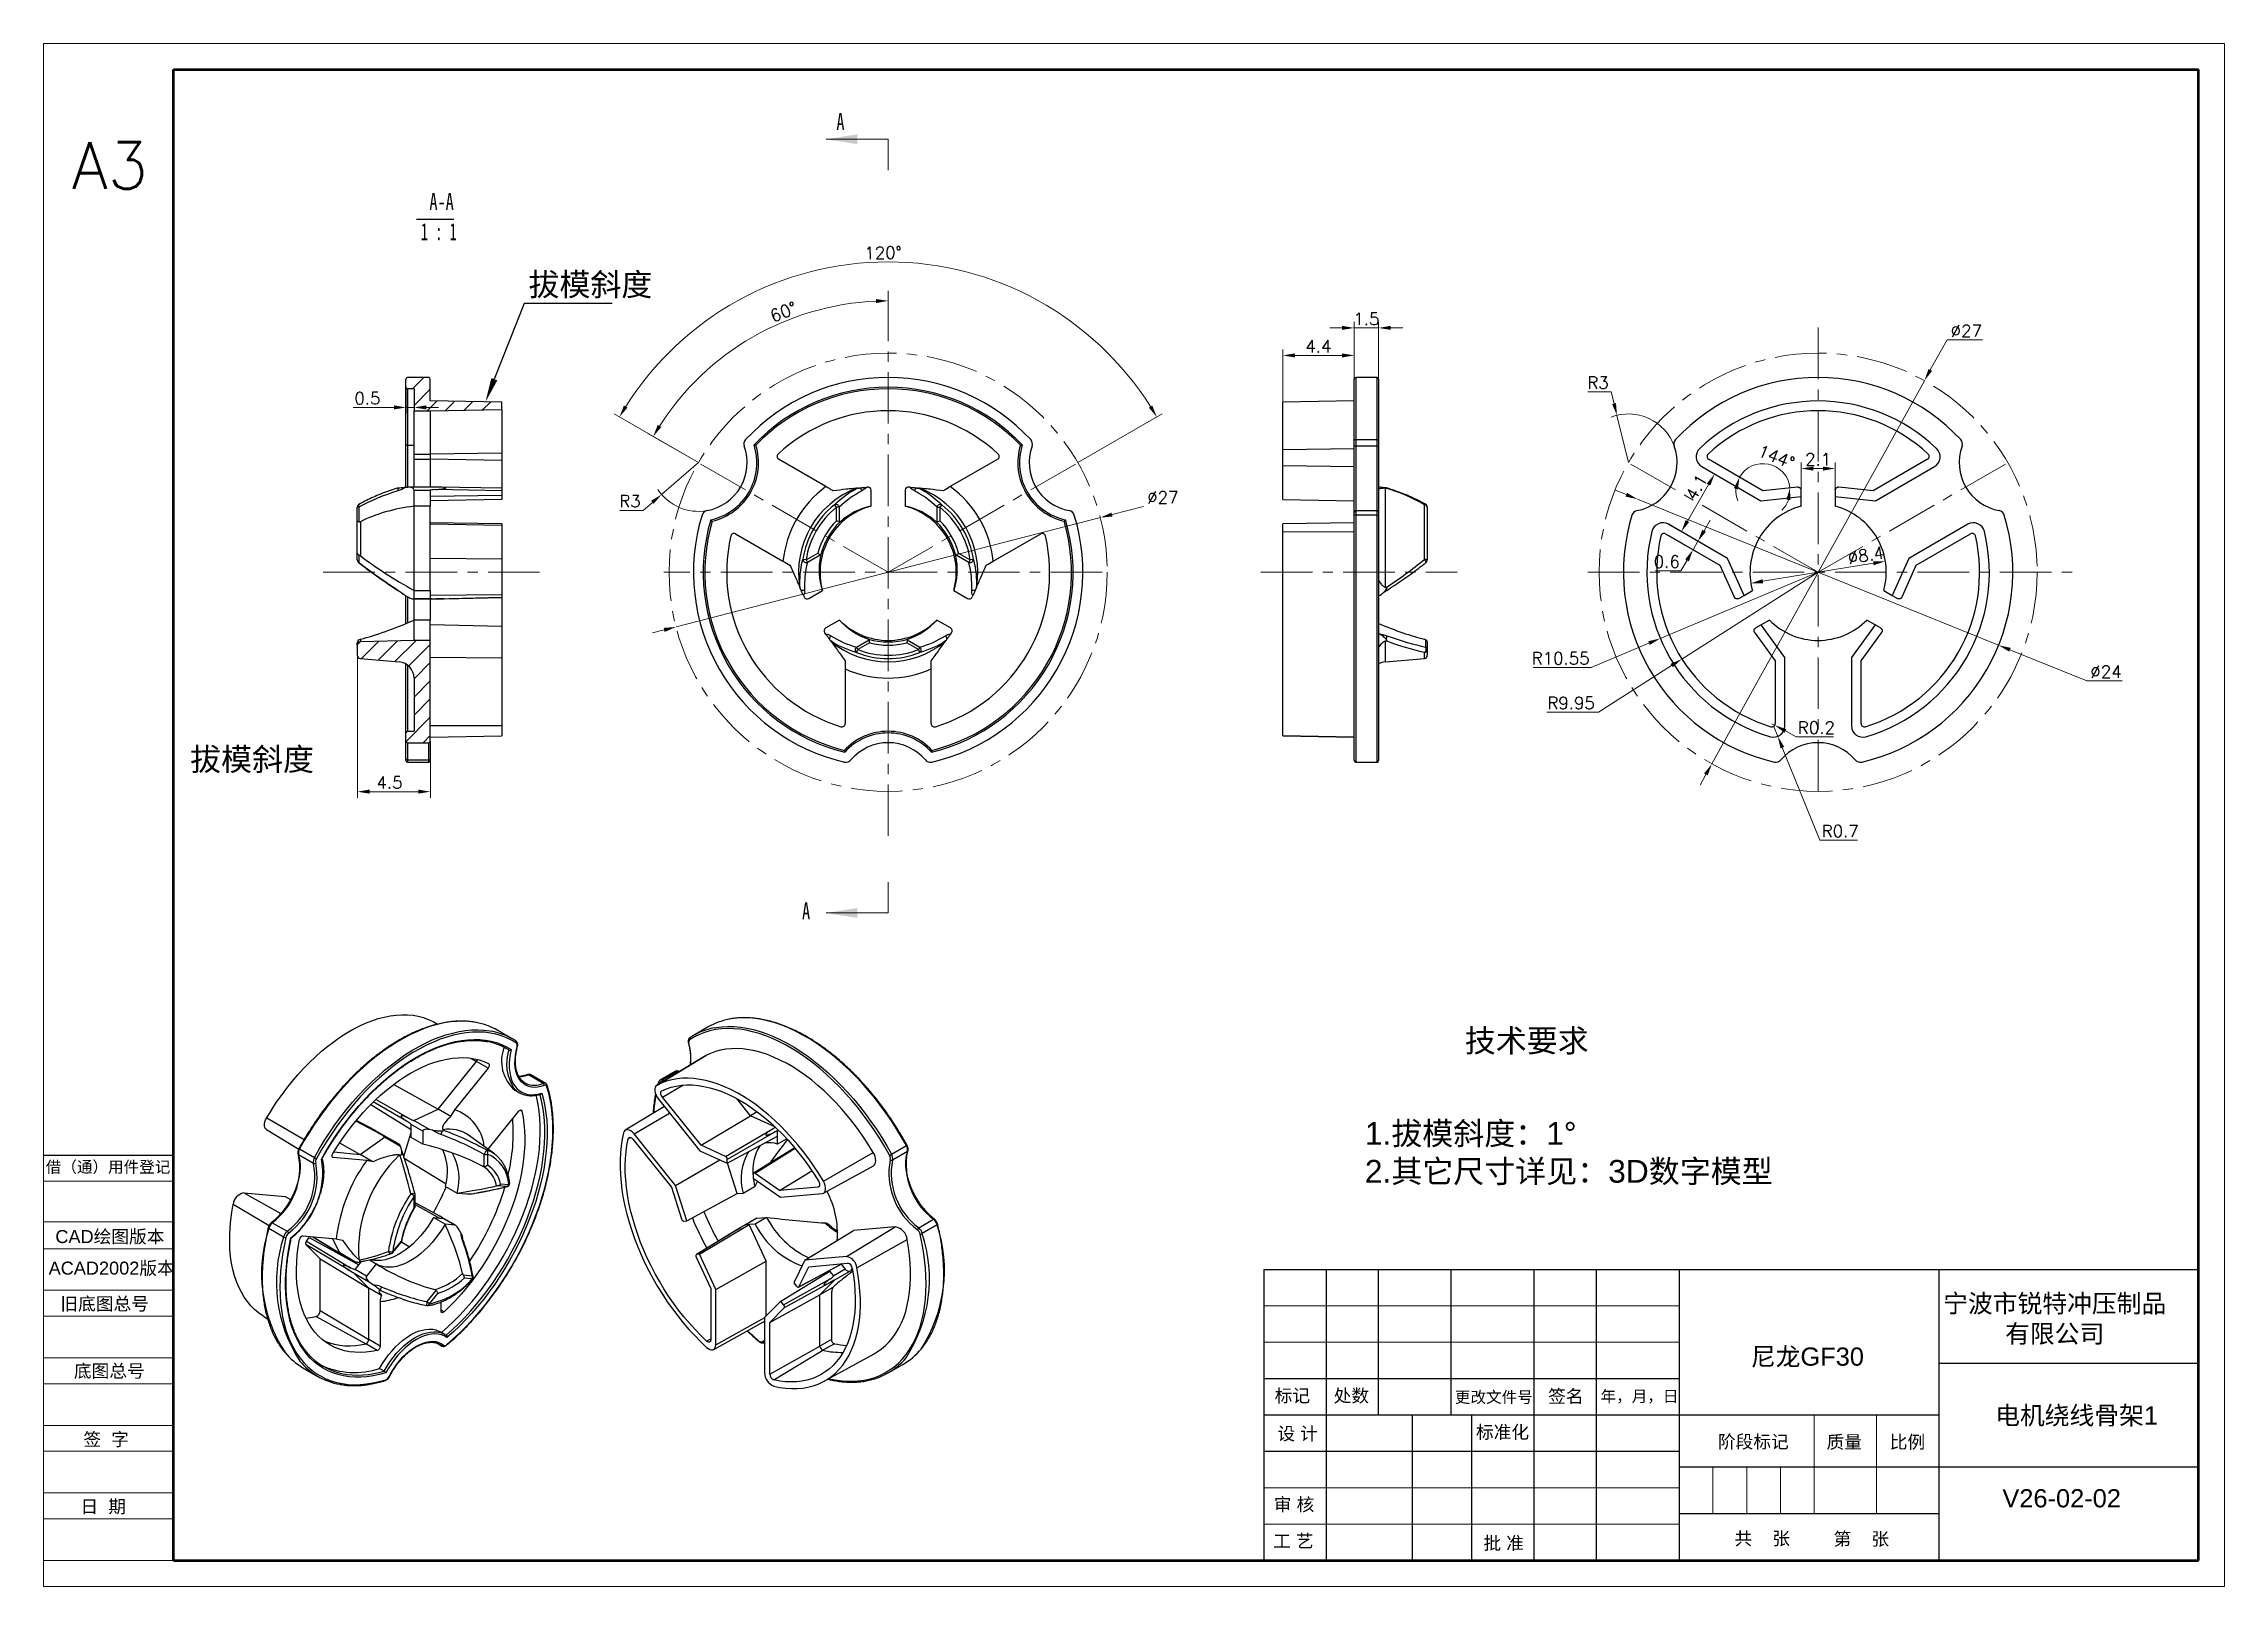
# Model space of a CAD drawing. Header units: millimetres. Extents: x 2522 to 3192, y 1532 to 1650.
# Drawn here: x 2841.4 to 2975.8, y 1531.6 to 1626.7 of the extents above; entities that cross this region are included whole.
import ezdxf

# ---------------------------------------------------------------- set-up
doc = ezdxf.new("R2010")
doc.units = ezdxf.units.MM
doc.linetypes.add('CENTER', pattern=[50.8, 31.75, -6.35, 6.35, -6.35])
doc.linetypes.add('HIDDEN', pattern=[9.525, 6.35, -3.175])
doc.layers.add('10', color=7, linetype='Continuous')
for name, color, linetype, lineweight in [('AM_5', 3, 'Continuous', 25), ('中心线', 1, 'CENTER', 9), ('填充', 3, 'Continuous', 9), ('实线', 7, 'Continuous', 25), ('尺寸标注', 2, 'Continuous', 9), ('引导线', 6, 'Continuous', 9), ('文本', 3, 'Continuous', 15), ('粗实线', 9, 'Continuous', 50)]:
    doc.layers.add(name, color=color, linetype=linetype, lineweight=lineweight)
doc.styles.add('SLDTEXTSTYLE4', font='TXT', dxfattribs={"width": 0.7})
doc.styles.add('SLDTEXTSTYLE5', font='TXT', dxfattribs={"width": 0.62})
doc.styles.add('st', font='txt.shx')
doc.styles.get("Standard").update_dxf_attribs({"font": 'arial.ttf'})
doc.dimstyles.new('st0.3', dxfattribs={"dimscale": 0.3, "dimtxt": 2.5, "dimasz": 2.5, "dimexe": 1.25, "dimexo": 0, "dimtad": 1, "dimtoh": 1, "dimdec": 3, "dimdsep": 46, "dimtxsty": 'st', "dimcen": 0, "dimclrd": 256, "dimclre": 256, "dimclrt": 256, "dimadec": 4, "dimazin": 2, "dimtfac": 1, "dimtdec": 3, "dimtmove": 0, "dimatfit": 1, "dimfxl": 0, "dimlwd": -1, "dimlwe": -1, "dimarcsym": 0})
pattern_1 = [(45, (-466.5386, 473.79985), (-0.561266, 0.561266), [])]

msp = doc.modelspace()

# ---------------------------------------------------------------- texts
at = {"color": 7, "linetype": 'Continuous', "char_height": 1.05, "attachment_point": 1, "style": 'SLDTEXTSTYLE4'}
for insert in [(2890.2117, 1622.3742), (2888.0967, 1573.7477)]:
    msp.add_mtext('A', dxfattribs=dict(at, insert=insert))
at = {"layer": '实线', "ltscale": 0.2, "insert": (2843.0959, 1620.5921), "char_height": 2.88, "width": 8, "attachment_point": 1, "style": 'st'}
msp.add_mtext('A3', dxfattribs=at)
at = {"layer": '实线', "char_height": 1.12, "attachment_point": 5}
for s, insert, width in [('宁波市锐特冲压制品\\P有限公司', (2965.2975, 1548.0488), 20.217536), ('尼龙GF30', (2950.0562, 1545.7079), 12.59872), (' 电机绕线骨架1', (2966.4285, 1542.0841), 14.7208), ('V26-02-02', (2965.7262, 1537.0333), 14.7208)]:
    msp.add_mtext(s, dxfattribs=dict(at, insert=insert, width=width))
at = {"layer": '文本', "char_height": 1.4}
for s, insert, width, attachment_point in [('拔模斜度', (2875.0508, 1610.9617), 25.27192, 8), ('拔模斜度', (2854.198, 1581.7146), 25.27192, 8), ('技术要求', (2932.7593, 1564.3736), 25.27192, 8), ('1.拔模斜度：1°\\P2.其它尺寸详见：3D数字模型', (2922.7807, 1558.2707), 35.80592, 4)]:
    msp.add_mtext(s, dxfattribs=dict(at, insert=insert, width=width, attachment_point=attachment_point))
at = {"layer": '文本', "ltscale": 0.2, "attachment_point": 5}
for s, insert, char_height, width in [('借（通）用件登记', (2845.3265, 1557.4082), 0.704, 16.361152), ('CAD绘图版本', (2845.4402, 1553.1167), 0.8, 24.255046), ('ACAD2002版本', (2845.5499, 1551.1739), 0.8, 18.723046), ('旧底图总号', (2845.117, 1548.9775), 0.8, 21.180297), ('底图总号', (2845.4028, 1544.8391), 0.8, 4.643712), ('标记', (2918.3137, 1543.3226), 0.8, 4.643712), ('处数', (2921.9519, 1543.3157), 0.8, 4.643712), ('更改文件号', (2930.731, 1543.2321), 0.704, 10.300213), ('签名', (2935.1677, 1543.2831), 0.8, 4.643712), ('年，月，日', (2939.7093, 1543.2762), 0.704, 4.643712), ('标准化', (2931.2653, 1541.0759), 0.8, 4.643712), ('签  字', (2845.2075, 1540.6277), 0.8, 4.643712), ('设 计', (2918.6409, 1540.9806), 0.8, 4.643712), ('阶段标记', (2946.7232, 1540.4823), 0.8, 4.643712), ('质量', (2952.3273, 1540.4637), 0.8, 4.643712), ('比例', (2956.222, 1540.4637), 0.8, 4.643712), ('日  期', (2845.0288, 1536.4877), 0.8, 4.643712), ('审 核', (2918.4223, 1536.6157), 0.8, 4.643712), ('工 艺', (2918.3734, 1534.3828), 0.8, 4.643712), ('共    张', (2947.2768, 1534.52), 0.8, 4.643712), ('第    张', (2953.3781, 1534.4912), 0.8, 4.643712), ('批 准', (2931.3382, 1534.2336), 0.8, 4.643712)]:
    msp.add_mtext(s, dxfattribs=dict(at, insert=insert, char_height=char_height, width=width))

# ---------------------------------------------------------------- blocks, each defined once
blk = doc.blocks.new('SW_NOTE_0')
at = {"layer": '10', "color": 0}
blk.add_line((-1.23, -0.86), (6.45, -0.86), dxfattribs=at)
at = {"layer": '10', "color": 0, "char_height": 3.5, "attachment_point": 2}
for s, insert, style in [('A-A', (3.94, 4.51), 'SLDTEXTSTYLE4'), ('1 : 1', (3.37, -1.7), 'SLDTEXTSTYLE5')]:
    blk.add_mtext(s, dxfattribs=dict(at, insert=insert, style=style))
blk = doc.blocks.new('*D94')
at = {"layer": 'Defpoints', "color": 0, "ltscale": 0.1, "transparency": 16777216}
for p in [(2939.59, 1598.59), (2961.84, 1589.59)]:
    blk.add_point(p, dxfattribs=at)
at = {"layer": '尺寸标注', "ltscale": 0.1, "transparency": 16777216}
for p, q in [((2938.9, 1598.87), (2938.2, 1599.15)), ((2939.59, 1598.59), (2961.84, 1589.59)), ((2962.54, 1589.31), (2967.27, 1587.4)), ((2967.27, 1587.4), (2969.46, 1587.4))]:
    blk.add_line(p, q, dxfattribs=at)
for points in [[(2938.94, 1598.98), (2938.85, 1598.75), (2939.59, 1598.59)], [(2962.59, 1589.43), (2962.49, 1589.2), (2961.84, 1589.59)]]:
    blk.add_solid(points, dxfattribs=at)
at = {"layer": '尺寸标注', "ltscale": 0.1, "transparency": 16777216, "insert": (2968.46, 1587.96), "char_height": 0.75, "attachment_point": 5, "style": 'st'}
blk.add_mtext('∅24', dxfattribs=at)
blk = doc.blocks.new('*D95')
at = {"layer": 'Defpoints', "color": 0, "ltscale": 0.1, "transparency": 16777216}
for p in [(2957.27, 1605.89), (2944.17, 1582.29)]:
    blk.add_point(p, dxfattribs=at)
at = {"layer": '尺寸标注', "ltscale": 0.1, "transparency": 16777216}
for p, q in [((2957.63, 1606.55), (2958.66, 1608.4)), ((2958.66, 1608.4), (2960.85, 1608.4)), ((2944.17, 1582.29), (2957.27, 1605.89)), ((2943.8, 1581.63), (2943.44, 1580.97))]:
    blk.add_line(p, q, dxfattribs=at)
for points in [[(2957.52, 1606.61), (2957.74, 1606.49), (2957.27, 1605.89)], [(2943.69, 1581.69), (2943.91, 1581.57), (2944.17, 1582.29)]]:
    blk.add_solid(points, dxfattribs=at)
at = {"layer": '尺寸标注', "ltscale": 0.1, "transparency": 16777216, "insert": (2959.85, 1608.96), "char_height": 0.75, "attachment_point": 5, "style": 'st'}
blk.add_mtext('∅27', dxfattribs=at)
blk = doc.blocks.new('*D96')
at = {"layer": 'Defpoints', "color": 0, "ltscale": 0.1, "transparency": 16777216}
for p in [(2951.77, 1600.48), (2949.67, 1599.14), (2951.77, 1599.14)]:
    blk.add_point(p, dxfattribs=at)
at = {"layer": '尺寸标注', "ltscale": 0.1, "transparency": 16777216}
for p, q in [((2949.67, 1599.14), (2949.67, 1600.85)), ((2951.77, 1599.14), (2951.77, 1600.85)), ((2950.42, 1600.48), (2951.02, 1600.48))]:
    blk.add_line(p, q, dxfattribs=at)
for points in [[(2950.42, 1600.6), (2950.42, 1600.35), (2949.67, 1600.48)], [(2951.02, 1600.6), (2951.02, 1600.35), (2951.77, 1600.48)]]:
    blk.add_solid(points, dxfattribs=at)
at = {"layer": '尺寸标注', "ltscale": 0.1, "transparency": 16777216, "insert": (2950.72, 1601.04), "char_height": 0.75, "attachment_point": 5, "style": 'st'}
blk.add_mtext('2.1', dxfattribs=at)
blk = doc.blocks.new('*D97')
at = {"layer": 'Defpoints', "color": 0, "ltscale": 0.1, "transparency": 16777216}
for p in [(2943.97, 1601.05), (2946.97, 1600.75), (2947.32, 1599.11), (2947.32, 1599.11), (2949.45, 1599.34)]:
    blk.add_point(p, dxfattribs=at)
at = {"layer": '尺寸标注', "ltscale": 0.1, "transparency": 16777216}
for start, end in [(6, 150), (175.9564, 201.9128), (314.0872, 340.0436)]:
    blk.add_arc((2947.32, 1599.11), 1.67, start, end, dxfattribs=at)
for points in [[(2945.53, 1599.27), (2945.77, 1599.19), (2945.87, 1599.95)], [(2948.76, 1598.56), (2949.01, 1598.53), (2948.98, 1599.29)]]:
    blk.add_solid(points, dxfattribs=at)
at = {"layer": '尺寸标注', "ltscale": 0.1, "transparency": 16777216, "insert": (2948.14, 1601.19), "char_height": 0.75, "attachment_point": 5, "rotation": 338.2997, "style": 'st'}
blk.add_mtext('144°', dxfattribs=at)
blk = doc.blocks.new('*D98')
at = {"layer": 'Defpoints', "color": 0, "ltscale": 0.1, "transparency": 16777216}
for p in [(2954.86, 1594.77), (2946.57, 1593.41)]:
    blk.add_point(p, dxfattribs=at)
at = {"layer": '尺寸标注', "ltscale": 0.1, "transparency": 16777216}
blk.add_line((2947.31, 1593.53), (2954.12, 1594.64), dxfattribs=at)
for points in [[(2954.1, 1594.77), (2954.14, 1594.52), (2954.86, 1594.77)], [(2947.29, 1593.66), (2947.33, 1593.41), (2946.57, 1593.41)]]:
    blk.add_solid(points, dxfattribs=at)
at = {"layer": '尺寸标注', "ltscale": 0.1, "transparency": 16777216, "insert": (2953.66, 1595.14), "char_height": 0.75, "attachment_point": 5, "rotation": 9.2707, "style": 'st'}
blk.add_mtext('∅8.4', dxfattribs=at)
blk = doc.blocks.new('*D99')
at = {"layer": 'Defpoints', "color": 0, "ltscale": 0.1, "transparency": 16777216}
for p in [(2950.72, 1594.09), (2940.99, 1590.01)]:
    blk.add_point(p, dxfattribs=at)
at = {"layer": '尺寸标注', "ltscale": 0.1, "transparency": 16777216}
for p, q in [((2950.72, 1594.09), (2940.99, 1590.01)), ((2940.29, 1589.72), (2936.73, 1588.23)), ((2936.73, 1588.23), (2933.16, 1588.23))]:
    blk.add_line(p, q, dxfattribs=at)
blk.add_solid([(2940.25, 1589.84), (2940.34, 1589.61), (2940.99, 1590.01)], dxfattribs=at)
at = {"layer": '尺寸标注', "ltscale": 0.1, "transparency": 16777216, "insert": (2934.85, 1588.79), "char_height": 0.75, "attachment_point": 5, "style": 'st'}
blk.add_mtext('R10.55', dxfattribs=at)
blk = doc.blocks.new('*D100')
at = {"layer": 'Defpoints', "color": 0, "ltscale": 0.1, "transparency": 16777216}
for p in [(2938.32, 1603.75), (2939.03, 1600.84)]:
    blk.add_point(p, dxfattribs=at)
at = {"layer": '尺寸标注', "ltscale": 0.1, "transparency": 16777216}
for p, q in [((2937.96, 1605.21), (2936.53, 1605.21)), ((2938.14, 1604.48), (2937.96, 1605.21)), ((2939.03, 1600.84), (2938.32, 1603.75))]:
    blk.add_line(p, q, dxfattribs=at)
blk.add_arc((2939.03, 1600.84), 3, 19.8025, 110.813, dxfattribs=at)
blk.add_solid([(2938.26, 1604.51), (2938.02, 1604.45), (2938.32, 1603.75)], dxfattribs=at)
at = {"layer": '尺寸标注', "ltscale": 0.1, "transparency": 16777216, "insert": (2937.15, 1605.77), "char_height": 0.75, "attachment_point": 5, "style": 'st'}
blk.add_mtext('R3', dxfattribs=at)
blk = doc.blocks.new('*D101')
at = {"layer": 'Defpoints', "color": 0, "ltscale": 0.1, "transparency": 16777216}
for p in [(2950.72, 1594.09), (2942.32, 1588.74)]:
    blk.add_point(p, dxfattribs=at)
at = {"layer": '尺寸标注', "ltscale": 0.1, "transparency": 16777216}
for p, q in [((2950.72, 1594.09), (2942.32, 1588.74)), ((2941.69, 1588.34), (2937.18, 1585.47)), ((2937.18, 1585.47), (2933.99, 1585.47))]:
    blk.add_line(p, q, dxfattribs=at)
blk.add_solid([(2941.62, 1588.45), (2941.76, 1588.24), (2942.32, 1588.74)], dxfattribs=at)
at = {"layer": '尺寸标注', "ltscale": 0.1, "transparency": 16777216, "insert": (2935.49, 1586.03), "char_height": 0.75, "attachment_point": 5, "style": 'st'}
blk.add_mtext('R9.95', dxfattribs=at)
blk = doc.blocks.new('*D102')
at = {"layer": 'Defpoints', "color": 0, "ltscale": 0.1, "transparency": 16777216}
for p in [(2943.55, 1600.59), (2944.34, 1600.14), (2941.5, 1597.04)]:
    blk.add_point(p, dxfattribs=at)
at = {"layer": '尺寸标注', "ltscale": 0.1, "transparency": 16777216}
for p, q in [((2942.66, 1597.24), (2943.96, 1599.49)), ((2943.55, 1600.59), (2944.66, 1599.95)), ((2941.5, 1597.04), (2942.61, 1596.4))]:
    blk.add_line(p, q, dxfattribs=at)
for points in [[(2943.85, 1599.55), (2944.07, 1599.43), (2944.34, 1600.14)], [(2942.55, 1597.3), (2942.77, 1597.18), (2942.29, 1596.59)]]:
    blk.add_solid(points, dxfattribs=at)
at = {"layer": '尺寸标注', "ltscale": 0.1, "transparency": 16777216, "insert": (2943.22, 1599.33), "char_height": 0.75, "attachment_point": 5, "rotation": 60, "style": 'st'}
blk.add_mtext('4.1', dxfattribs=at)
blk = doc.blocks.new('*D103')
at = {"layer": 'Defpoints', "color": 0, "ltscale": 0.1, "transparency": 16777216}
for p in [(2899.94, 1612.06), (2881.71, 1600.84), (2905.09, 1600.84), (2893.4, 1594.09), (2893.4, 1594.09)]:
    blk.add_point(p, dxfattribs=at)
at = {"layer": '尺寸标注', "ltscale": 0.1, "transparency": 16777216}
for p, q in [((2881.71, 1600.84), (2876.52, 1603.84)), ((2905.09, 1600.84), (2910.29, 1603.84))]:
    blk.add_line(p, q, dxfattribs=at)
blk.add_arc((2893.4, 1594.09), 19.12, 32.2472, 147.7528, dxfattribs=at)
for points in [[(2877.34, 1604.23), (2877.12, 1604.36), (2876.84, 1603.65)], [(2909.68, 1604.36), (2909.47, 1604.23), (2909.96, 1603.65)]]:
    blk.add_solid(points, dxfattribs=at)
at = {"layer": '尺寸标注', "ltscale": 0.1, "transparency": 16777216, "insert": (2893.09, 1613.77), "char_height": 0.75, "attachment_point": 5, "rotation": 0.9226, "style": 'st'}
blk.add_mtext('120°', dxfattribs=at)
blk = doc.blocks.new('*D104')
at = {"layer": 'Defpoints', "color": 0, "ltscale": 0.1, "transparency": 16777216}
for p in [(2893.4, 1611.42), (2882.65, 1606.9), (2881.71, 1600.84), (2893.4, 1594.09), (2893.4, 1577.84)]:
    blk.add_point(p, dxfattribs=at)
at = {"layer": '尺寸标注', "ltscale": 0.1, "transparency": 16777216}
blk.add_line((2881.71, 1600.84), (2878.59, 1602.64), dxfattribs=at)
blk.add_arc((2893.4, 1594.09), 16.72, 92.5695, 147.4305, dxfattribs=at)
for points in [[(2892.65, 1610.92), (2892.66, 1610.67), (2893.4, 1610.81)], [(2879.42, 1603.03), (2879.2, 1603.16), (2878.92, 1602.45)]]:
    blk.add_solid(points, dxfattribs=at)
at = {"layer": '尺寸标注', "ltscale": 0.1, "transparency": 16777216, "insert": (2886.95, 1610.13), "char_height": 0.75, "attachment_point": 5, "rotation": 21.9171, "style": 'st'}
blk.add_mtext('60°', dxfattribs=at)
blk = doc.blocks.new('*D105')
at = {"layer": 'Defpoints', "color": 0, "ltscale": 0.1, "transparency": 16777216}
for p in [(2906.48, 1597.46), (2880.33, 1590.72)]:
    blk.add_point(p, dxfattribs=at)
at = {"layer": '尺寸标注', "ltscale": 0.1, "transparency": 16777216}
for p, q in [((2907.2, 1597.64), (2909.14, 1598.14)), ((2880.33, 1590.72), (2906.48, 1597.46)), ((2879.6, 1590.54), (2878.88, 1590.35))]:
    blk.add_line(p, q, dxfattribs=at)
for points in [[(2907.17, 1597.76), (2907.23, 1597.52), (2906.48, 1597.46)], [(2879.57, 1590.66), (2879.63, 1590.41), (2880.33, 1590.72)]]:
    blk.add_solid(points, dxfattribs=at)
at = {"layer": '尺寸标注', "ltscale": 0.1, "transparency": 16777216, "insert": (2910.33, 1598.7), "char_height": 0.75, "attachment_point": 5, "style": 'st'}
blk.add_mtext('∅27', dxfattribs=at)
blk = doc.blocks.new('*D106')
at = {"layer": 'Defpoints', "color": 0, "ltscale": 0.1, "transparency": 16777216}
for p in [(2881.71, 1600.84), (2879.44, 1598.88)]:
    blk.add_point(p, dxfattribs=at)
at = {"layer": '尺寸标注', "ltscale": 0.1, "transparency": 16777216}
for p, q in [((2881.71, 1600.84), (2879.44, 1598.88)), ((2878.87, 1598.39), (2878.3, 1597.9)), ((2878.3, 1597.9), (2876.86, 1597.9))]:
    blk.add_line(p, q, dxfattribs=at)
blk.add_arc((2881.71, 1600.84), 3, 213.5577, 280.1975, dxfattribs=at)
blk.add_solid([(2878.79, 1598.49), (2878.95, 1598.3), (2879.44, 1598.88)], dxfattribs=at)
at = {"layer": '尺寸标注', "ltscale": 0.1, "transparency": 16777216, "insert": (2877.49, 1598.47), "char_height": 0.75, "attachment_point": 5, "style": 'st'}
blk.add_mtext('R3', dxfattribs=at)
blk = doc.blocks.new('*D107')
at = {"layer": 'Defpoints', "color": 0, "ltscale": 0.1, "transparency": 16777216}
for p in [(2941.84, 1596.85), (2941.54, 1596.33), (2943.31, 1596)]:
    blk.add_point(p, dxfattribs=at)
at = {"layer": '尺寸标注', "ltscale": 0.1, "transparency": 16777216}
for p, q in [((2941.84, 1596.85), (2943.64, 1595.81)), ((2943.69, 1596.65), (2944.06, 1597.29)), ((2941.54, 1596.33), (2943.34, 1595.29)), ((2943.31, 1596), (2943.01, 1595.48)), ((2942.26, 1594.18), (2940.7, 1594.18)), ((2942.64, 1594.83), (2942.26, 1594.18))]:
    blk.add_line(p, q, dxfattribs=at)
for points in [[(2943.58, 1596.71), (2943.8, 1596.58), (2943.31, 1596)], [(2942.53, 1594.89), (2942.75, 1594.76), (2943.01, 1595.48)]]:
    blk.add_solid(points, dxfattribs=at)
at = {"layer": '尺寸标注', "ltscale": 0.1, "transparency": 16777216, "insert": (2941.39, 1594.74), "char_height": 0.75, "attachment_point": 5, "style": 'st'}
blk.add_mtext('0.6', dxfattribs=at)
blk = doc.blocks.new('*D108')
at = {"layer": 'Defpoints', "color": 0, "ltscale": 0.1, "transparency": 16777216}
for p in [(2947.97, 1584.63), (2948.23, 1583.98)]:
    blk.add_point(p, dxfattribs=at)
at = {"layer": '尺寸标注', "ltscale": 0.1, "transparency": 16777216}
for p, q in [((2947.97, 1584.63), (2948.23, 1583.98)), ((2948.51, 1583.29), (2950.83, 1577.58)), ((2950.83, 1577.58), (2953.14, 1577.58))]:
    blk.add_line(p, q, dxfattribs=at)
blk.add_solid([(2948.63, 1583.33), (2948.4, 1583.24), (2948.23, 1583.98)], dxfattribs=at)
at = {"layer": '尺寸标注', "ltscale": 0.1, "transparency": 16777216, "insert": (2952.08, 1578.14), "char_height": 0.75, "attachment_point": 5, "style": 'st'}
blk.add_mtext('R0.7', dxfattribs=at)
blk = doc.blocks.new('*D109')
at = {"layer": 'Defpoints', "color": 0, "ltscale": 0.1, "transparency": 16777216}
for p in [(2947.87, 1584.76), (2948.04, 1584.67)]:
    blk.add_point(p, dxfattribs=at)
at = {"layer": '尺寸标注', "ltscale": 0.1, "transparency": 16777216}
for p, q in [((2947.87, 1584.76), (2948.04, 1584.67)), ((2948.7, 1584.31), (2949.36, 1583.95)), ((2949.36, 1583.95), (2951.67, 1583.95))]:
    blk.add_line(p, q, dxfattribs=at)
blk.add_solid([(2948.76, 1584.42), (2948.64, 1584.2), (2948.04, 1584.67)], dxfattribs=at)
at = {"layer": '尺寸标注', "ltscale": 0.1, "transparency": 16777216, "insert": (2950.61, 1584.51), "char_height": 0.75, "attachment_point": 5, "style": 'st'}
blk.add_mtext('R0.2', dxfattribs=at)
blk = doc.blocks.new('*D110')
at = {"layer": 'Defpoints', "color": 0, "ltscale": 0.1, "transparency": 16777216}
for p in [(2922.13, 1607.45), (2922.13, 1605.99), (2917.73, 1604.56)]:
    blk.add_point(p, dxfattribs=at)
at = {"layer": '尺寸标注', "ltscale": 0.1, "transparency": 16777216}
for p, q in [((2917.73, 1604.56), (2917.73, 1607.82)), ((2918.48, 1607.45), (2921.38, 1607.45)), ((2922.13, 1605.99), (2922.13, 1607.82))]:
    blk.add_line(p, q, dxfattribs=at)
for points in [[(2918.48, 1607.57), (2918.48, 1607.32), (2917.73, 1607.45)], [(2921.38, 1607.57), (2921.38, 1607.32), (2922.13, 1607.45)]]:
    blk.add_solid(points, dxfattribs=at)
at = {"layer": '尺寸标注', "ltscale": 0.1, "transparency": 16777216, "insert": (2919.92, 1608.01), "char_height": 0.75, "attachment_point": 5, "style": 'st'}
blk.add_mtext('4.4', dxfattribs=at)
blk = doc.blocks.new('*D111')
at = {"layer": 'Defpoints', "color": 0, "ltscale": 0.1, "transparency": 16777216}
for p in [(2923.63, 1609.14), (2922.13, 1605.99), (2923.63, 1605.99)]:
    blk.add_point(p, dxfattribs=at)
at = {"layer": '尺寸标注', "ltscale": 0.1, "transparency": 16777216}
for p, q in [((2921.38, 1609.14), (2920.63, 1609.14)), ((2922.13, 1605.99), (2922.13, 1609.52)), ((2922.13, 1609.14), (2923.63, 1609.14)), ((2923.63, 1605.99), (2923.63, 1609.52)), ((2924.38, 1609.14), (2925.13, 1609.14))]:
    blk.add_line(p, q, dxfattribs=at)
for points in [[(2921.38, 1609.27), (2921.38, 1609.02), (2922.13, 1609.14)], [(2924.38, 1609.27), (2924.38, 1609.02), (2923.63, 1609.14)]]:
    blk.add_solid(points, dxfattribs=at)
at = {"layer": '尺寸标注', "ltscale": 0.1, "transparency": 16777216, "insert": (2922.88, 1609.7), "char_height": 0.75, "attachment_point": 5, "style": 'st'}
blk.add_mtext('1.5', dxfattribs=at)
blk = doc.blocks.new('*D112')
at = {"layer": 'Defpoints', "color": 0, "ltscale": 0.1, "transparency": 16777216}
for p in [(2863.69, 1605.39), (2864.19, 1605.39), (2863.69, 1604.24)]:
    blk.add_point(p, dxfattribs=at)
at = {"layer": '尺寸标注', "ltscale": 0.1, "transparency": 16777216}
for p, q in [((2863.69, 1605.39), (2863.69, 1603.87)), ((2864.19, 1605.39), (2864.19, 1603.87)), ((2862.94, 1604.24), (2860.44, 1604.24)), ((2864.19, 1604.24), (2863.69, 1604.24)), ((2864.94, 1604.24), (2865.69, 1604.24))]:
    blk.add_line(p, q, dxfattribs=at)
for points in [[(2862.94, 1604.37), (2862.94, 1604.12), (2863.69, 1604.24)], [(2864.94, 1604.37), (2864.94, 1604.12), (2864.19, 1604.24)]]:
    blk.add_solid(points, dxfattribs=at)
at = {"layer": '尺寸标注', "ltscale": 0.1, "transparency": 16777216, "insert": (2861.31, 1604.81), "char_height": 0.75, "attachment_point": 5, "style": 'st'}
blk.add_mtext('0.5', dxfattribs=at)
blk = doc.blocks.new('*S76')
at = {"layer": 'AM_5', "color": 3, "ltscale": 0.1}
for p, q in [((3522.76, 1216.15), (3520.92, 1211.49)), ((3524.31, 1216.15), (3522.76, 1216.15)), ((3528.18, 1216.15), (3524.31, 1216.15))]:
    blk.add_line(p, q, dxfattribs=at)
at = {"layer": 'AM_5', "color": 3, "linetype": 'Continuous', "ltscale": 0.1}
blk.add_trace([(3520.74, 1211.56), (3521.11, 1211.42), (3520.38, 1210.09)], dxfattribs=at)
blk = doc.blocks.new('*D113')
at = {"layer": 'Defpoints', "color": 0, "ltscale": 0.1, "transparency": 16777216}
for p in [(2860.69, 1588.97), (2865.19, 1582.48), (2860.69, 1580.57)]:
    blk.add_point(p, dxfattribs=at)
at = {"layer": '尺寸标注', "ltscale": 0.1, "transparency": 16777216}
for p, q in [((2860.69, 1588.97), (2860.69, 1580.2)), ((2865.19, 1582.48), (2865.19, 1580.2)), ((2864.44, 1580.57), (2861.44, 1580.57))]:
    blk.add_line(p, q, dxfattribs=at)
for points in [[(2861.44, 1580.7), (2861.44, 1580.45), (2860.69, 1580.57)], [(2864.44, 1580.7), (2864.44, 1580.45), (2865.19, 1580.57)]]:
    blk.add_solid(points, dxfattribs=at)
at = {"layer": '尺寸标注', "ltscale": 0.1, "transparency": 16777216, "insert": (2862.67, 1581.14), "char_height": 0.75, "attachment_point": 5, "style": 'st'}
blk.add_mtext('4.5', dxfattribs=at)

# ---------------------------------------------------------------- dimensions: what is measured, and where the dimension line sits
at = {"layer": '尺寸标注', "ltscale": 0.1}
for base, line1, line2, picture, middle in [((2899.9438, 1612.0592), ((2893.4031, 1594.089), (2905.0945, 1600.839)), ((2893.4031, 1594.089), (2881.7118, 1600.839)), '*D103', (2893.0952, 1613.2101)), ((2882.65257, 1606.90101), ((2893.40312, 1577.84322), (2893.40312, 1611.42296)), ((2893.40312, 1594.08899), (2881.71178, 1600.83899)), '*D104', (2887.16032, 1609.6051))]:
    dim = msp.add_angular_dim_2l(base=base, line1=line1, line2=line2, dimstyle='st0.3', dxfattribs=at)
    dim.commit()
    dim.dimension.update_dxf_attribs({"geometry": picture, "text_midpoint": middle, "dimtype": 162})
for base, p1, p2, picture, middle in [((2923.6318, 1609.142), (2922.1318, 1605.989), (2923.6318, 1605.989), '*D111', (2922.8818, 1609.142)), ((2922.1318, 1607.447), (2917.7318, 1604.5639), (2922.1318, 1605.989), '*D110', (2919.924, 1607.447)), ((2863.6878, 1604.2449), (2864.1878, 1605.389), (2863.6878, 1605.389), '*D112', (2861.3128, 1604.2449)), ((2860.6878, 1580.5735), (2865.1878, 1582.4834), (2860.6878, 1588.9726), '*D113', (2862.6705, 1580.5735))]:
    dim = msp.add_linear_dim(base=base, p1=p1, p2=p2, dimstyle='st0.3', dxfattribs=at)
    dim.commit()
    dim.dimension.update_dxf_attribs({"geometry": picture, "text_midpoint": middle, "dimtype": 160})
for p1, p2, picture, middle in [((2944.1661, 1582.2851), (2957.2686, 1605.8929), '*D95', (2959.8484, 1608.4016)), ((2939.5917, 1598.5857), (2961.843, 1589.5923), '*D94', (2968.4606, 1587.3975))]:
    dim = msp.add_diameter_dim_2p(p1=p1, p2=p2, dimstyle='st0.3', override={"dimtol": 0, "dimlim": 0, "dimtp": 0, "dimtm": 0, "dimtfac": 1, "dimtdec": 1, "dimtolj": 0, "dimtzin": 8}, dxfattribs=at)
    dim.commit()
    dim.dimension.update_dxf_attribs({"geometry": picture, "text_midpoint": middle, "dimtype": 163})
for center, mpoint, picture, middle in [((2939.026, 1600.839), (2938.318, 1603.7542), '*D100', (2937.1515, 1605.2119)), ((2881.7118, 1600.839), (2879.4381, 1598.8819), '*D106', (2877.4887, 1597.9034)), ((2950.7173, 1594.089), (2940.9867, 1590.0126), '*D99', (2934.8512, 1588.2278)), ((2950.7173, 1594.089), (2942.3244, 1588.7447), '*D101', (2935.493, 1585.4692)), ((2947.8673, 1584.7648), (2948.0429, 1584.669), '*D109', (2950.6097, 1583.9506)), ((2947.9673, 1584.6307), (2948.2307, 1583.9821), '*D108', (2952.0804, 1577.5799))]:
    dim = msp.add_radius_dim(center=center, mpoint=mpoint, dimstyle='st0.3', dxfattribs=at)
    dim.commit()
    dim.dimension.update_dxf_attribs({"geometry": picture, "text_midpoint": middle, "dimtype": 164})
dim = msp.add_angular_dim_2l(base=(2946.970174, 1600.74523), line1=((2947.317341, 1599.111938), (2943.967373, 1601.046043)), line2=((2949.446428, 1599.335714), (2947.317341, 1599.111938)), dimstyle='st0.3', override={"dimtol": 0, "dimlim": 0, "dimtp": 0, "dimtm": 0, "dimtfac": 1, "dimtdec": 1, "dimtolj": 0, "dimtzin": 8}, dxfattribs=at)
dim.commit()
dim.dimension.update_dxf_attribs({"geometry": '*D97', "text_midpoint": (2947.934745, 1600.663383), "dimtype": 162})
dim = msp.add_linear_dim(base=(2951.7673, 1600.4777), p1=(2949.6673, 1599.1368), p2=(2951.7673, 1599.1368), dimstyle='st0.3', override={"dimtol": 0, "dimlim": 0, "dimtp": 0, "dimtm": 0, "dimtfac": 1, "dimtdec": 1, "dimtolj": 0, "dimtzin": 8}, dxfattribs=at)
dim.commit()
dim.dimension.update_dxf_attribs({"geometry": '*D96', "text_midpoint": (2950.7173, 1600.4777), "dimtype": 160})
for base, p1, p2, picture, middle in [((2944.3362, 1600.1403), (2941.5012, 1597.0428), (2943.5512, 1600.5935), '*D102', (2943.7083, 1599.0526)), ((2943.3144, 1595.996), (2941.5361, 1596.3298), (2941.8361, 1596.8494), '*D107', (2941.3894, 1594.1773))]:
    dim = msp.add_linear_dim(base=base, p1=p1, p2=p2, angle=60, dimstyle='st0.3', dxfattribs=at)
    dim.commit()
    dim.dimension.update_dxf_attribs({"geometry": picture, "text_midpoint": middle, "dimtype": 161})
for p1, p2, picture, middle in [((2880.3296, 1590.7227), (2906.4767, 1597.4553), '*D105', (2910.3318, 1598.1421)), ((2946.5722, 1593.4124), (2954.8625, 1594.7656), '*D98', (2953.7457, 1594.5833))]:
    dim = msp.add_diameter_dim_2p(p1=p1, p2=p2, dimstyle='st0.3', dxfattribs=at)
    dim.commit()
    dim.dimension.update_dxf_attribs({"geometry": picture, "text_midpoint": middle, "dimtype": 163})

# ---------------------------------------------------------------- hatches: boundary and pattern name
at = {"layer": '填充'}
h = msp.add_hatch(dxfattribs=at)
h.set_pattern_fill('ANSI31', color=256, scale=0.25, style=0)
h.set_pattern_definition(pattern_1)
edge = h.paths.add_edge_path(flags=0)
edge.add_line((2864.1878, 1605.389), (2864.1878, 1604.039))
edge.add_line((2864.1878, 1604.039), (2865.1878, 1604.039))
edge.add_line((2865.1878, 1604.039), (2869.4878, 1604.1141))
edge.add_line((2869.4878, 1604.1141), (2869.4878, 1604.5639))
edge.add_line((2869.4878, 1604.5639), (2865.1878, 1604.639))
edge.add_line((2865.1878, 1604.639), (2865.1878, 1605.989))
edge.add_arc((2865.0878, 1605.989), 0.1, 0, 90)
edge.add_line((2865.0878, 1606.089), (2863.7878, 1606.089))
edge.add_arc((2863.7878, 1605.989), 0.1, 90, 180)
edge.add_line((2863.6878, 1605.989), (2863.6878, 1605.489))
edge.add_arc((2863.7878, 1605.489), 0.1, 180, 270)
edge.add_line((2863.7878, 1605.389), (2864.1878, 1605.389))
h = msp.add_hatch(dxfattribs=at)
h.set_pattern_fill('ANSI31', color=256, scale=0.25, style=0)
h.set_pattern_definition(pattern_1)
edge = h.paths.add_edge_path(flags=0)
edge.add_line((2860.8708, 1588.7733), (2863.2732, 1588.5674))
edge.add_arc((2863.1878, 1587.571), 1, 0, 85.100908, ccw=False)
edge.add_line((2864.1878, 1587.571), (2864.1878, 1584.289))
edge.add_line((2864.1878, 1584.289), (2863.7878, 1584.289))
edge.add_arc((2863.7878, 1584.189), 0.1, 90, 180)
edge.add_line((2863.6878, 1584.189), (2863.6878, 1583.689))
edge.add_arc((2863.7878, 1583.689), 0.1, 180, 270)
edge.add_line((2863.7878, 1583.589), (2865.0878, 1583.589))
edge.add_arc((2865.0878, 1583.689), 0.1, 270, 360)
edge.add_line((2865.1878, 1583.689), (2865.1878, 1589.889))
edge.add_line((2865.1878, 1589.889), (2864.1878, 1589.889))
edge.add_line((2864.1878, 1589.889), (2860.8821, 1589.7945))
edge.add_arc((2860.8878, 1589.5946), 0.2, 91.636577, 180)
edge.add_line((2860.6878, 1589.5946), (2860.6878, 1588.9726))
edge.add_arc((2860.8878, 1588.9726), 0.2, 180, 265.100908)

# ---------------------------------------------------------------- linework, layer by layer
at = {"color": 7, "linetype": 'Continuous', "lineweight": 18}
for p, q in [((2893.4031, 1620.7641), (2889.5931, 1620.7641)), ((2893.4031, 1573.0981), (2889.5931, 1573.0981))]:
    msp.add_line(p, q, dxfattribs=at)
at = {"color": 7, "linetype": 'HIDDEN', "lineweight": 18}
for p, q in [((2893.4031, 1620.7641), (2893.4031, 1618.8591)), ((2893.4031, 1573.0981), (2893.4031, 1575.0031))]:
    msp.add_line(p, q, dxfattribs=at)
at = {"color": 7, "linetype": 'Continuous', "lineweight": 25}
for p, q in [((2865.0878, 1606.089), (2863.7878, 1606.089)), ((2923.5318, 1606.089), (2922.2318, 1606.089)), ((2863.6878, 1605.489), (2863.6878, 1605.989)), ((2863.6878, 1601.9415), (2863.6878, 1605.489)), ((2864.1878, 1605.389), (2863.7878, 1605.389)), ((2863.7878, 1605.389), (2863.7878, 1601.915)), ((2864.1878, 1605.389), (2864.1878, 1604.039)), ((2865.1878, 1604.639), (2865.1878, 1605.989)), ((2922.1318, 1602.1952), (2922.1318, 1605.989)), ((2923.6318, 1605.989), (2923.6318, 1602.1952)), ((2864.1878, 1604.039), (2865.1878, 1604.039)), ((2864.1878, 1601.3655), (2864.1878, 1604.039)), ((2869.5878, 1604.5639), (2865.1878, 1604.639)), ((2865.1878, 1604.039), (2869.5878, 1604.1141)), ((2865.1878, 1604.039), (2865.1878, 1601.3655)), ((2869.5878, 1604.1141), (2869.5878, 1604.5639)), ((2869.5878, 1604.1141), (2869.5878, 1601.4204)), ((2922.1318, 1604.639), (2917.7318, 1604.5639)), ((2917.7318, 1601.6509), (2917.7318, 1604.5639)), ((2922.1318, 1601.8892), (2922.1318, 1602.1952)), ((2922.2318, 1602.2633), (2922.2318, 1601.8553)), ((2922.2318, 1602.2633), (2923.5318, 1602.2633)), ((2923.5318, 1601.8553), (2923.5318, 1602.2633)), ((2923.6318, 1602.1952), (2923.6318, 1601.8892)), ((2863.6878, 1599.3286), (2863.6878, 1601.9415)), ((2863.7878, 1601.915), (2864.1878, 1601.915)), ((2864.1878, 1601.3655), (2865.1878, 1601.3655)), ((2864.1878, 1601.046), (2864.1878, 1601.3655)), ((2864.1878, 1601.046), (2865.1878, 1601.046)), ((2864.1878, 1599.3614), (2864.1878, 1601.046)), ((2869.5878, 1601.4204), (2865.1878, 1601.3655)), ((2865.1878, 1601.3655), (2865.1878, 1601.046)), ((2869.5878, 1600.981), (2865.1878, 1601.046)), ((2869.5878, 1601.4204), (2869.5878, 1600.981)), ((2869.5878, 1600.981), (2869.5878, 1599.259)), ((2889.571, 1599.3614), (2886.6532, 1601.046)), ((2900.1531, 1601.046), (2897.2352, 1599.3614)), ((2917.7318, 1601.6509), (2922.1318, 1601.7051)), ((2917.7318, 1600.6585), (2917.7318, 1601.6509)), ((2922.1318, 1597.788), (2922.1318, 1601.8892)), ((2922.2318, 1601.8553), (2922.2318, 1597.8864)), ((2923.5318, 1601.8553), (2922.2318, 1601.8553)), ((2923.5318, 1597.8864), (2923.5318, 1601.8553)), ((2923.6318, 1601.8892), (2923.6318, 1597.788)), ((2947.3173, 1599.1119), (2943.9674, 1601.046)), ((2957.4673, 1601.046), (2954.1173, 1599.1119)), ((2864.1856, 1599.3368), (2864.1878, 1599.3614)), ((2917.7318, 1600.6585), (2922.1318, 1600.5935)), ((2917.7318, 1598.572), (2917.7318, 1600.6585)), ((2943.5512, 1600.5935), (2947.1862, 1598.4948)), ((2954.2485, 1598.4948), (2957.8835, 1600.5935)), ((2860.7878, 1598.0922), (2860.6878, 1598.0922)), ((2860.6878, 1597.2588), (2860.6878, 1598.0922)), ((2860.7878, 1598.0922), (2860.7878, 1597.1865)), ((2863.6492, 1599.3262), (2863.8052, 1599.3357)), ((2865.2506, 1599.3368), (2863.8414, 1599.3368)), ((2864.1878, 1599.1368), (2865.1878, 1599.1368)), ((2864.1878, 1598.1556), (2864.1878, 1599.1368)), ((2865.1878, 1598.1556), (2864.1878, 1598.1556)), ((2864.1878, 1592.965), (2864.1878, 1598.1556)), ((2865.1878, 1599.1368), (2865.1878, 1598.7556)), ((2869.5878, 1598.8232), (2865.1878, 1598.7556)), ((2865.1878, 1598.7556), (2865.1878, 1598.1556)), ((2869.5878, 1598.572), (2865.1878, 1598.4948)), ((2865.1878, 1592.965), (2865.1878, 1598.1556)), ((2869.5878, 1599.109), (2865.5346, 1599.1856)), ((2869.5878, 1599.259), (2865.6874, 1599.3327)), ((2869.5878, 1599.259), (2869.5878, 1599.109)), ((2869.5878, 1599.109), (2869.5878, 1598.8232)), ((2869.5878, 1598.8232), (2869.5878, 1598.572)), ((2890.2169, 1598.0922), (2890.0928, 1598.2481)), ((2890.3901, 1598.0922), (2890.2169, 1598.0922)), ((2890.2169, 1597.2588), (2890.2169, 1598.0922)), ((2890.3901, 1598.0922), (2890.3901, 1597.1865)), ((2892.0421, 1599.3262), (2892.1322, 1599.3357)), ((2892.3531, 1598.1556), (2892.3531, 1599.1368)), ((2894.4531, 1599.1368), (2894.4531, 1598.1556)), ((2894.7641, 1599.3262), (2894.674, 1599.3357)), ((2896.4161, 1597.1865), (2896.4161, 1598.0922)), ((2896.4161, 1598.0922), (2896.5893, 1598.0922)), ((2896.7134, 1598.2481), (2896.5893, 1598.0922)), ((2896.5893, 1598.0922), (2896.5893, 1597.2588)), ((2917.7318, 1598.572), (2922.1318, 1598.4948)), ((2923.6704, 1599.3262), (2923.6318, 1599.3286)), ((2924.0464, 1593.1575), (2924.0464, 1599.2681)), ((2926.4488, 1594.8762), (2926.4488, 1598.2481)), ((2926.6318, 1598.0922), (2926.6318, 1594.8467)), ((2947.1862, 1598.4948), (2949.6673, 1598.7556)), ((2949.4464, 1599.3357), (2947.3173, 1599.1119)), ((2949.6673, 1598.7556), (2949.6673, 1599.1368)), ((2949.6673, 1598.1556), (2949.6673, 1598.7556)), ((2951.7673, 1599.1368), (2951.7673, 1598.7556)), ((2951.7673, 1598.7556), (2954.2485, 1598.4948)), ((2951.7673, 1598.7556), (2951.7673, 1598.1556)), ((2954.1173, 1599.1119), (2951.9882, 1599.3357)), ((2860.6878, 1595.2634), (2860.6878, 1597.2588)), ((2860.8821, 1597.2018), (2860.8821, 1595.0948)), ((2869.5878, 1597.0615), (2865.1878, 1597.1366)), ((2869.5878, 1596.9778), (2865.1878, 1597.0428)), ((2869.5878, 1597.0615), (2869.5878, 1596.9778)), ((2869.5878, 1596.9778), (2869.5878, 1594.8913)), ((2922.1318, 1597.1366), (2917.7318, 1597.0615)), ((2917.7318, 1596.5855), (2917.7318, 1597.0615)), ((2922.1318, 1597.5807), (2922.1318, 1597.788)), ((2922.1318, 1582.4911), (2922.1318, 1597.5807)), ((2922.2318, 1597.8864), (2922.2318, 1597.6101)), ((2922.2318, 1597.8864), (2923.5318, 1597.8864)), ((2922.2318, 1597.6101), (2922.2318, 1582.3936)), ((2923.5318, 1597.6101), (2922.2318, 1597.6101)), ((2923.5318, 1597.6101), (2923.5318, 1597.8864)), ((2923.5318, 1582.3936), (2923.5318, 1597.6101)), ((2923.6318, 1597.788), (2923.6318, 1597.5807)), ((2923.6318, 1597.5807), (2923.6318, 1582.4911)), ((2945.1362, 1594.9441), (2941.5012, 1597.0428)), ((2959.9335, 1597.0428), (2956.2985, 1594.9441)), ((2884.0032, 1596.4561), (2886.921, 1594.7715)), ((2899.8852, 1594.7715), (2902.8031, 1596.4561)), ((2917.7318, 1596.5855), (2922.1318, 1596.6034)), ((2917.7318, 1584.0306), (2917.7318, 1596.5855)), ((2941.3174, 1596.4561), (2944.6673, 1594.522)), ((2956.7673, 1594.522), (2960.1173, 1596.4561)), ((2860.6878, 1594.8467), (2860.6878, 1595.2634)), ((2860.7878, 1595.1496), (2860.7878, 1594.6967)), ((2869.5878, 1594.8913), (2865.1878, 1594.9441)), ((2869.5878, 1594.8913), (2869.5878, 1592.6962)), ((2888.3431, 1594.8467), (2888.1461, 1594.8762)), ((2888.3431, 1594.8467), (2889.0649, 1595.2634)), ((2888.3431, 1594.8467), (2888.4297, 1594.6967)), ((2889.2141, 1595.1496), (2888.4297, 1594.6967)), ((2898.3765, 1594.6967), (2897.5921, 1595.1496)), ((2897.7413, 1595.2634), (2898.4631, 1594.8467)), ((2898.4631, 1594.8467), (2898.3765, 1594.6967)), ((2898.6602, 1594.8762), (2898.4631, 1594.8467)), ((2944.6673, 1594.522), (2945.5381, 1592.5663)), ((2946.1509, 1592.665), (2945.1362, 1594.9441)), ((2956.2985, 1594.9441), (2955.2838, 1592.665)), ((2955.8966, 1592.5663), (2956.7673, 1594.522)), ((2863.6492, 1592.649), (2863.8052, 1592.5663)), ((2864.1878, 1592.965), (2865.1878, 1592.965)), ((2864.1878, 1592.4744), (2864.1878, 1592.965)), ((2865.1878, 1592.965), (2865.1878, 1592.665)), ((2869.5878, 1592.6962), (2865.1878, 1592.665)), ((2865.1878, 1592.665), (2865.1878, 1592.4744)), ((2869.5878, 1592.6962), (2869.5878, 1592.5533)), ((2888.187, 1592.649), (2888.2239, 1592.5663)), ((2888.5066, 1592.4744), (2889.3563, 1592.965)), ((2897.4499, 1592.965), (2898.2997, 1592.4744)), ((2898.6192, 1592.649), (2898.5824, 1592.5663)), ((2923.6704, 1592.649), (2923.6318, 1592.6285)), ((2945.8208, 1592.4744), (2946.1509, 1592.665)), ((2946.1509, 1592.665), (2946.6705, 1592.965)), ((2954.7641, 1592.965), (2955.2838, 1592.665)), ((2955.2838, 1592.665), (2955.6139, 1592.4744)), ((2863.6878, 1590.9317), (2863.6878, 1592.6285)), ((2864.1414, 1592.4476), (2865.9931, 1592.4476)), ((2864.1878, 1592.4744), (2865.1878, 1592.4744)), ((2864.1878, 1591.1464), (2864.1878, 1592.4476)), ((2865.1878, 1592.4476), (2865.1878, 1591.1464)), ((2865.5346, 1592.4552), (2869.5878, 1592.5533)), ((2866.0522, 1592.448), (2869.5878, 1592.5332)), ((2869.5878, 1592.5533), (2869.5878, 1592.5332)), ((2869.5878, 1592.5332), (2869.5878, 1590.7476)), ((2860.8821, 1589.9704), (2860.8821, 1589.7945)), ((2864.1878, 1589.889), (2864.1878, 1591.1464)), ((2865.1878, 1591.1464), (2864.1878, 1591.1464)), ((2865.1878, 1589.889), (2865.1878, 1591.1464)), ((2869.5878, 1590.7476), (2865.1878, 1590.8464)), ((2869.5878, 1590.7476), (2869.5878, 1588.8036)), ((2889.548, 1590.2917), (2889.4948, 1590.365)), ((2890.4063, 1591.1464), (2889.5566, 1590.6558)), ((2897.2497, 1590.6558), (2896.3999, 1591.1464)), ((2897.2582, 1590.2917), (2897.3115, 1590.365)), ((2923.6704, 1590.2917), (2923.6318, 1590.3099)), ((2946.809, 1590.365), (2948.0673, 1588.633)), ((2947.2009, 1590.8464), (2946.8708, 1590.6558)), ((2947.7205, 1591.1464), (2947.2009, 1590.8464)), ((2948.6673, 1588.828), (2947.2009, 1590.8464)), ((2954.2338, 1590.8464), (2952.7673, 1588.828)), ((2953.3673, 1588.633), (2954.6257, 1590.365)), ((2954.2338, 1590.8464), (2953.7141, 1591.1464)), ((2954.5639, 1590.6558), (2954.2338, 1590.8464)), ((2860.6878, 1589.5946), (2860.6878, 1589.7448)), ((2860.6878, 1589.5946), (2860.6878, 1588.9726)), ((2860.8708, 1588.7733), (2863.2732, 1588.5674)), ((2864.1878, 1589.889), (2860.8821, 1589.7945)), ((2865.1878, 1589.889), (2864.1878, 1589.889)), ((2865.1878, 1583.689), (2865.1878, 1589.889)), ((2869.5878, 1588.8036), (2865.1878, 1588.828)), ((2869.5878, 1588.8036), (2869.5878, 1584.6307)), ((2891.4427, 1589.4781), (2892.2271, 1589.9309)), ((2891.5293, 1589.3281), (2891.4427, 1589.4781)), ((2891.4563, 1589.1426), (2891.5293, 1589.3281)), ((2892.2511, 1589.7448), (2891.5293, 1589.3281)), ((2895.2769, 1589.3281), (2894.5551, 1589.7448)), ((2894.5791, 1589.9309), (2895.3635, 1589.4781)), ((2895.3635, 1589.4781), (2895.2769, 1589.3281)), ((2895.3499, 1589.1426), (2895.2769, 1589.3281)), ((2924.0464, 1588.5674), (2926.4488, 1588.7733)), ((2926.5318, 1589.4781), (2926.5318, 1589.9309)), ((2926.6318, 1589.7448), (2926.6318, 1589.3281)), ((2926.6318, 1589.3281), (2926.6318, 1588.9726)), ((2948.0673, 1588.633), (2948.0673, 1584.7648)), ((2948.6673, 1584.6307), (2948.6673, 1588.828)), ((2952.7673, 1588.828), (2952.7673, 1584.6307)), ((2953.3673, 1584.7648), (2953.3673, 1588.633)), ((2863.6878, 1584.189), (2863.6878, 1588.4371)), ((2864.1878, 1587.571), (2864.1878, 1584.289)), ((2890.7531, 1588.1341), (2890.7531, 1584.7648)), ((2896.0531, 1584.7648), (2896.0531, 1588.1341)), ((2869.5878, 1584.6307), (2865.1878, 1584.6307)), ((2869.5878, 1584.6307), (2869.5878, 1584.0057)), ((2863.6878, 1583.689), (2863.6878, 1584.189)), ((2863.6878, 1582.5898), (2863.6878, 1583.689)), ((2863.7878, 1584.289), (2864.1878, 1584.289)), ((2863.7878, 1583.589), (2865.0878, 1583.589)), ((2863.7878, 1583.589), (2863.7878, 1582.5253)), ((2865.0878, 1582.5253), (2865.0878, 1583.589)), ((2865.1878, 1583.9307), (2869.5878, 1584.0057)), ((2865.1878, 1583.689), (2865.1878, 1582.5898)), ((2917.7318, 1584.0306), (2922.1318, 1583.9585)), ((2917.7318, 1584.0057), (2917.7318, 1584.0306)), ((2917.7318, 1584.0057), (2922.1318, 1583.9307)), ((2863.6878, 1582.4834), (2863.6878, 1582.5898)), ((2863.7878, 1582.5253), (2865.0878, 1582.5253)), ((2863.7878, 1582.3834), (2865.0878, 1582.3834)), ((2865.1878, 1582.5898), (2865.1878, 1582.4834)), ((2922.1318, 1582.4834), (2922.1318, 1582.4911)), ((2922.2318, 1582.3936), (2923.5318, 1582.3936)), ((2922.2318, 1582.3834), (2923.5318, 1582.3834)), ((2923.6318, 1582.4911), (2923.6318, 1582.4834)), ((2865.3526, 1566.4038), (2865.635, 1566.2488)), ((2870.2571, 1565.3362), (2869.3378, 1565.8668)), ((2882.3169, 1566.0766), (2881.3977, 1565.5459)), ((2870.0214, 1564.6612), (2869.7905, 1564.7945)), ((2865.6718, 1561.0044), (2868.0405, 1563.9511)), ((2868.7476, 1563.5429), (2866.6844, 1560.9763)), ((2868.7476, 1563.5429), (2868.0405, 1563.9511)), ((2872.149, 1562.6), (2871.2298, 1563.1306)), ((2872.2989, 1562.596), (2871.3797, 1563.1267)), ((2882.1525, 1564.3048), (2879.1499, 1562.4848)), ((2879.1604, 1562.4907), (2882.1642, 1564.3115)), ((2880.2751, 1563.3364), (2879.3558, 1562.8058)), ((2880.425, 1563.3404), (2879.5058, 1562.8097)), ((2882.1642, 1564.3115), (2882.1525, 1564.3048)), ((2862.933, 1562.5406), (2865.6718, 1561.0044)), ((2870.3919, 1562.1866), (2870.6747, 1562.0233)), ((2879.2576, 1562.6782), (2879.211, 1562.5218)), ((2881.8702, 1558.7902), (2879.4865, 1561.7555)), ((2861.5107, 1561.2945), (2864.0101, 1559.7542)), ((2864.1663, 1560.318), (2865.6718, 1561.0044)), ((2866.4554, 1560.552), (2865.6718, 1561.0044)), ((2868.7426, 1558.5395), (2870.6215, 1560.8768)), ((2879.6111, 1561.1763), (2877.2054, 1559.718)), ((2879.2452, 1561.6314), (2881.8006, 1558.4526)), ((2881.8702, 1558.7902), (2884.9223, 1560.6018)), ((2885.3405, 1560.8432), (2884.9223, 1560.6018)), ((2886.4278, 1559.9155), (2884.9223, 1560.6018)), ((2855.091, 1559.7552), (2857.0744, 1558.553)), ((2861.8111, 1559.688), (2860.6281, 1560.3215)), ((2860.8634, 1558.2286), (2862.3689, 1559.2804)), ((2863.2626, 1558.8501), (2861.8159, 1559.6853)), ((2863.3466, 1558.7161), (2862.3689, 1559.2804)), ((2863.5453, 1558.1042), (2864.0101, 1559.5779)), ((2864.7172, 1559.6572), (2864.0101, 1560.0654)), ((2864.0101, 1559.7542), (2864.0101, 1560.0654)), ((2864.0101, 1559.2643), (2864.0101, 1559.7542)), ((2864.7172, 1558.8561), (2864.0101, 1559.2643)), ((2865.1439, 1559.7536), (2864.1663, 1560.318)), ((2864.7172, 1559.6572), (2864.7172, 1558.8561)), ((2865.318, 1559.719), (2865.1439, 1559.7536)), ((2869.1341, 1558.255), (2867.5443, 1559.4101)), ((2877.6657, 1559.1649), (2880.0494, 1556.1996)), ((2880.298, 1556.3146), (2877.7426, 1559.4935)), ((2883.3733, 1558.1049), (2886.2174, 1559.7531)), ((2886.3345, 1559.5637), (2883.4904, 1557.9155)), ((2883.4904, 1557.6822), (2886.584, 1559.3516)), ((2886.584, 1559.3516), (2886.584, 1559.6629)), ((2886.584, 1558.8617), (2886.584, 1559.3516)), ((2887.1521, 1559.1896), (2886.584, 1558.8617)), ((2857.9864, 1557.6649), (2857.0672, 1558.1955)), ((2857.1262, 1558.5628), (2858.0454, 1558.0321)), ((2861.265, 1557.8477), (2859.2018, 1558.0322)), ((2859.5911, 1558.9312), (2860.8634, 1558.2286)), ((2861.6471, 1557.7762), (2860.8634, 1558.2286)), ((2863.3932, 1558.6079), (2863.3466, 1558.7161)), ((2863.5793, 1558.0024), (2866.1625, 1556.4209)), ((2868.5094, 1557.4781), (2868.5094, 1558.2177)), ((2868.7026, 1558.2476), (2868.7026, 1557.567)), ((2869.116, 1558.2679), (2869.1341, 1558.255)), ((2880.298, 1556.3146), (2883.0344, 1557.89)), ((2881.8006, 1558.4526), (2883.4904, 1557.6822)), ((2883.3733, 1558.1049), (2881.8702, 1558.7902)), ((2883.4904, 1557.6822), (2883.4904, 1557.9155)), ((2887.4426, 1558.5117), (2885.1112, 1557.0649)), ((2887.6439, 1558.6279), (2887.4426, 1558.5117)), ((2889.4115, 1556.5729), (2892.4888, 1558.3512)), ((2893.6093, 1558.2418), (2894.5286, 1558.7725)), ((2894.5876, 1558.4053), (2893.6684, 1557.8746)), ((2868.3984, 1557.5099), (2868.4142, 1557.501)), ((2869.5171, 1556.408), (2870.0275, 1556.3624)), ((2884.0976, 1555.8138), (2883.5057, 1557.6904)), ((2885.0815, 1556.997), (2885.0815, 1556.7637)), ((2885.0815, 1556.7637), (2886.7713, 1555.5831)), ((2886.7017, 1556.001), (2885.1986, 1557.0512)), ((2886.7017, 1556.001), (2888.7044, 1557.2077)), ((2889.4143, 1555.8376), (2892.4919, 1557.5276)), ((2853.6837, 1555.8518), (2856.2391, 1555.6233)), ((2856.2391, 1555.6233), (2856.5734, 1555.4402)), ((2864.1966, 1554.9658), (2864.1966, 1555.6463)), ((2864.2552, 1554.9999), (2864.2552, 1555.728)), ((2865.5808, 1554.5231), (2864.2552, 1555.2421)), ((2864.2552, 1555.1366), (2865.7541, 1554.3027)), ((2866.1291, 1556.2492), (2866.8362, 1555.841)), ((2866.8362, 1555.841), (2867.4371, 1555.7873)), ((2868.0439, 1555.8404), (2867.9075, 1555.8215)), ((2868.1309, 1555.8639), (2868.0439, 1555.8404)), ((2869.8956, 1556.2454), (2869.3409, 1556.295)), ((2880.0494, 1556.1996), (2880.6642, 1554.2503)), ((2880.9891, 1554.1232), (2880.298, 1556.3146)), ((2880.9891, 1554.1232), (2884.0976, 1555.8138)), ((2884.0976, 1555.8138), (2884.465, 1555.8466)), ((2884.465, 1555.8466), (2885.1721, 1556.2549)), ((2889.0854, 1556.2142), (2886.7017, 1556.001)), ((2886.7713, 1555.5831), (2889.3266, 1555.8116)), ((2856.1458, 1553.1359), (2855.2265, 1553.6665)), ((2855.4468, 1554.0193), (2856.3661, 1553.4887)), ((2866.0938, 1553.9274), (2865.3867, 1554.3356)), ((2865.3867, 1554.3356), (2865.7541, 1554.3027)), ((2865.5798, 1554.521), (2865.77, 1554.4152)), ((2866.7322, 1553.8598), (2865.7529, 1554.4252)), ((2865.7541, 1554.3027), (2865.9875, 1554.2819)), ((2866.6946, 1553.8737), (2865.9875, 1554.2819)), ((2866.6946, 1553.8737), (2866.0938, 1553.9274)), ((2880.8141, 1554.1076), (2880.9891, 1554.1232)), ((2884.3336, 1553.7296), (2881.6096, 1552.0572)), ((2881.7846, 1552.0728), (2884.84, 1553.9002)), ((2884.0867, 1553.5824), (2884.3336, 1553.7296)), ((2885.2928, 1554.2833), (2884.3134, 1553.7179)), ((2885.3137, 1554.2875), (2884.6066, 1553.8793)), ((2884.84, 1553.9002), (2884.6066, 1553.8793)), ((2885.2074, 1553.933), (2884.84, 1553.9002)), ((2885.8769, 1551.6535), (2884.84, 1553.9002)), ((2885.9146, 1554.3412), (2885.2074, 1553.933)), ((2885.3137, 1554.2875), (2885.9146, 1554.3412)), ((2890.8293, 1551.9387), (2893.8433, 1553.7623)), ((2893.8433, 1553.7623), (2891.273, 1553.5325)), ((2895.2887, 1553.6984), (2896.2079, 1554.2291)), ((2896.4282, 1553.8763), (2895.509, 1553.3456)), ((2857.3279, 1553.2026), (2859.3911, 1553.0181)), ((2860.2419, 1551.0459), (2857.5179, 1552.6833)), ((2858.4063, 1551.7842), (2857.5179, 1552.6833)), ((2857.5507, 1552.8802), (2857.7257, 1553.0979)), ((2857.5507, 1552.8802), (2860.2747, 1551.2428)), ((2857.7257, 1553.0979), (2860.7811, 1551.4319)), ((2857.9431, 1553.1476), (2859.1136, 1552.4271)), ((2859.2097, 1552.3705), (2860.5232, 1551.6123)), ((2862.8716, 1552.2314), (2863.382, 1552.8663)), ((2862.8861, 1552.1877), (2863.4263, 1552.8597)), ((2863.4042, 1552.8322), (2863.9069, 1552.5351)), ((2867.0816, 1553.36), (2867.0089, 1553.5053)), ((2884.0858, 1553.5841), (2881.5865, 1552.0497)), ((2888.2739, 1551.7102), (2891.273, 1553.5325)), ((2891.4794, 1551.2431), (2894.5715, 1552.9832)), ((2858.4063, 1551.7842), (2861.3938, 1549.9783)), ((2858.4063, 1548.6057), (2858.4063, 1551.7842)), ((2860.583, 1551.5931), (2859.6053, 1552.1575)), ((2860.5477, 1551.1415), (2860.7811, 1551.4319)), ((2861.2548, 1550.7333), (2860.5477, 1551.1415)), ((2860.6673, 1551.582), (2860.583, 1551.5931)), ((2860.7811, 1551.4319), (2860.9429, 1551.6332)), ((2861.8556, 1551.4808), (2861.2548, 1550.7333)), ((2861.4301, 1551.7265), (2861.8556, 1551.4808)), ((2861.7297, 1551.6934), (2861.7297, 1551.7964)), ((2881.5768, 1551.898), (2882.4652, 1549.9732)), ((2881.7846, 1552.0728), (2881.6096, 1552.0572)), ((2882.7833, 1549.909), (2881.7846, 1552.0728)), ((2882.7833, 1549.909), (2885.8769, 1551.6535)), ((2885.8769, 1548.2635), (2885.8769, 1551.6535)), ((2886.7873, 1549.1848), (2889.813, 1551.0293)), ((2888.2739, 1551.7102), (2887.5828, 1550.3167)), ((2887.8846, 1550.0439), (2890.3934, 1551.3977)), ((2887.9077, 1550.0687), (2888.5225, 1551.3082)), ((2890.8293, 1551.9387), (2888.2739, 1551.7102)), ((2888.5225, 1551.3082), (2890.9062, 1551.5214)), ((2889.813, 1551.0293), (2889.7821, 1551.0678)), ((2890.0464, 1550.739), (2889.813, 1551.0293)), ((2890.7535, 1551.1472), (2890.0464, 1550.739)), ((2891.0678, 1551.0407), (2890.0901, 1550.4763)), ((2890.5028, 1551.4591), (2890.7535, 1551.1472)), ((2890.5348, 1551.4775), (2890.5566, 1551.4901)), ((2891.1405, 1551.0663), (2891.0678, 1551.0407)), ((2861.3938, 1549.9783), (2860.504, 1550.8789)), ((2861.4816, 1550.3145), (2860.504, 1550.8789)), ((2862.1774, 1549.5259), (2861.3938, 1549.9783)), ((2861.3938, 1546.8198), (2861.3938, 1549.9783)), ((2861.6296, 1550.2127), (2861.4816, 1550.3145)), ((2864.9927, 1549.1537), (2865.5473, 1549.8437)), ((2865.635, 1549.6607), (2865.1246, 1549.0258)), ((2867.2104, 1550.8038), (2867.7651, 1550.7542)), ((2867.7745, 1550.5555), (2867.2642, 1550.6012)), ((2882.4652, 1549.9732), (2882.4652, 1546.7948)), ((2882.7833, 1546.5016), (2882.7833, 1549.909)), ((2886.9623, 1548.9671), (2889.829, 1550.5572)), ((2889.8617, 1550.3602), (2886.9951, 1548.7702)), ((2887.5828, 1550.3167), (2887.7578, 1550.099)), ((2889.2003, 1549.5758), (2890.0901, 1550.4763)), ((2889.984, 1550.0281), (2889.2003, 1549.5758)), ((2858.4063, 1548.6057), (2861.3938, 1546.8198)), ((2862.1009, 1549.1627), (2862.1009, 1546.4116)), ((2865.8485, 1548.5751), (2865.8485, 1549.136)), ((2886.7873, 1549.1848), (2885.7886, 1548.174)), ((2886.1067, 1547.871), (2889.2003, 1549.5758)), ((2886.1067, 1547.871), (2886.9951, 1548.7702)), ((2886.9623, 1548.9671), (2886.7873, 1549.1848)), ((2889.2003, 1546.4172), (2889.2003, 1549.5758)), ((2889.9074, 1549.5765), (2889.9074, 1546.8254)), ((2854.9257, 1548.2366), (2855.1543, 1548.098)), ((2858.1549, 1548.2458), (2861.211, 1546.5581)), ((2866.1074, 1547.1247), (2865.8246, 1547.2879)), ((2866.0417, 1547.16), (2866.1681, 1547.0873)), ((2882.65, 1546.2133), (2885.7276, 1547.9033)), ((2885.7886, 1548.174), (2885.7886, 1544.7667)), ((2886.1067, 1544.6926), (2886.1067, 1547.871)), ((2861.9181, 1546.1499), (2861.211, 1546.5581)), ((2862.1009, 1546.4116), (2861.3938, 1546.8198)), ((2865.637, 1546.5741), (2865.8939, 1546.4258)), ((2865.8779, 1546.4367), (2865.7574, 1546.5184)), ((2865.8934, 1546.4261), (2865.8779, 1546.4367)), ((2885.7608, 1546.6356), (2885.7886, 1546.6516)), ((2885.7769, 1546.6465), (2885.7613, 1546.6358)), ((2885.7886, 1546.6556), (2885.7769, 1546.6465)), ((2886.1067, 1544.6926), (2889.2003, 1546.4172)), ((2886.3581, 1544.3327), (2889.3831, 1546.1555)), ((2889.9074, 1546.8254), (2889.2003, 1546.4172)), ((2890.0902, 1546.5637), (2889.3831, 1546.1555)), ((2889.4579, 1544.2488), (2892.5356, 1545.9388)), ((2857.3388, 1545.0817), (2858.258, 1544.551)), ((2862.347, 1544.8814), (2862.0642, 1545.0447)), ((2893.3967, 1544.7607), (2894.316, 1545.2914))]:
    msp.add_line(p, q, dxfattribs=at)
at = {"color": 8, "linetype": 'Continuous', "lineweight": 25}
for p, q in [((2922.2318, 1606.089), (2922.2318, 1602.2633)), ((2923.5318, 1602.2633), (2923.5318, 1606.089)), ((2863.7878, 1601.915), (2863.7878, 1599.3347)), ((2865.1878, 1601.046), (2865.1878, 1599.3368)), ((2863.7878, 1592.5755), (2863.7878, 1590.9737)), ((2924.0464, 1588.5674), (2924.0464, 1589.8415)), ((2926.4488, 1588.7733), (2926.4488, 1589.1426)), ((2863.7878, 1588.371), (2863.7878, 1584.289)), ((2863.7878, 1582.5253), (2863.7878, 1582.3834)), ((2865.0878, 1582.3834), (2865.0878, 1582.5253)), ((2922.2318, 1582.3936), (2922.2318, 1582.3834)), ((2923.5318, 1582.3834), (2923.5318, 1582.3936)), ((2867.6895, 1564.1512), (2868.0405, 1563.9511)), ((2880.512, 1563.3104), (2880.425, 1563.3404)), ((2879.2823, 1562.6075), (2879.2662, 1562.5552)), ((2879.4641, 1562.6752), (2879.4476, 1562.6813)), ((2879.4865, 1561.7555), (2880.7481, 1562.4931)), ((2879.5058, 1562.8097), (2879.6217, 1562.7707)), ((2855.1015, 1560.486), (2857.4145, 1559.1522)), ((2863.7691, 1560.2493), (2861.6724, 1561.455)), ((2861.8395, 1561.6157), (2863.8863, 1560.4388)), ((2870.83, 1560.8925), (2870.724, 1560.9537)), ((2877.7426, 1559.4935), (2879.9341, 1560.7746)), ((2884.9223, 1560.6018), (2884.0674, 1561.6654)), ((2862.1585, 1559.4413), (2860.5932, 1560.2795)), ((2877.379, 1559.1865), (2877.5287, 1559.2694)), ((2886.4335, 1559.9187), (2886.4278, 1559.9155)), ((2886.6556, 1559.7042), (2886.584, 1559.6629)), ((2859.2018, 1558.0322), (2859.15, 1558.0621)), ((2859.2345, 1558.3743), (2860.8634, 1558.2286)), ((2887.6764, 1558.5889), (2885.1986, 1557.0512)), ((2853.0336, 1555.1562), (2855.2504, 1553.8432)), ((2853.6837, 1555.8518), (2855.9804, 1554.5886)), ((2865.77, 1554.4152), (2864.2552, 1555.237)), ((2869.9373, 1556.2507), (2869.8956, 1556.2454)), ((2889.0854, 1556.2142), (2889.1589, 1556.2586)), ((2857.9635, 1553.1458), (2859.378, 1552.275)), ((2859.6053, 1552.1575), (2859.1686, 1553.038)), ((2887.9077, 1550.0687), (2890.5388, 1551.4885)), ((2866.0313, 1548.5244), (2865.8485, 1548.6299)), ((2882.7833, 1546.5016), (2885.795, 1548.1805)), ((2865.6447, 1546.5713), (2865.8779, 1546.4367)), ((2882.2138, 1546.7251), (2882.4652, 1546.8735)), ((2885.6522, 1546.6895), (2885.7886, 1546.7808)), ((2885.7769, 1546.6465), (2885.7886, 1546.6532))]:
    msp.add_line(p, q, dxfattribs=at)
at = {"color": 7, "linetype": 'Continuous', "lineweight": 25, "flags": 128}
for points in [[(2922.2318, 1601.8553), (2922.2123, 1601.856), (2922.1935, 1601.8579), (2922.1762, 1601.861), (2922.1611, 1601.8653), (2922.1486, 1601.8704), (2922.1394, 1601.8762), (2922.1337, 1601.8826), (2922.1318, 1601.8892)], [(2923.6318, 1601.8892), (2923.6298, 1601.8826), (2923.6242, 1601.8762), (2923.6149, 1601.8704), (2923.6025, 1601.8653), (2923.5873, 1601.861), (2923.57, 1601.8579), (2923.5513, 1601.856), (2923.5318, 1601.8553)], [(2922.2318, 1597.6101), (2922.2123, 1597.6095), (2922.1935, 1597.6078), (2922.1762, 1597.6051), (2922.1611, 1597.6015), (2922.1486, 1597.597), (2922.1394, 1597.592), (2922.1337, 1597.5865), (2922.1318, 1597.5807)], [(2923.5318, 1597.6101), (2923.5513, 1597.6095), (2923.57, 1597.6078), (2923.5873, 1597.6051), (2923.6025, 1597.6015), (2923.6149, 1597.597), (2923.6242, 1597.592), (2923.6298, 1597.5865), (2923.6318, 1597.5807)], [(2863.7878, 1582.5253), (2863.7683, 1582.5265), (2863.7496, 1582.5302), (2863.7323, 1582.5361), (2863.7171, 1582.5442), (2863.7047, 1582.554), (2863.6955, 1582.5651), (2863.6898, 1582.5772), (2863.6878, 1582.5898)], [(2865.1878, 1582.5898), (2865.1859, 1582.5772), (2865.1802, 1582.5651), (2865.171, 1582.554), (2865.1585, 1582.5442), (2865.1434, 1582.5361), (2865.1261, 1582.5302), (2865.1073, 1582.5265), (2865.0878, 1582.5253)], [(2855.1015, 1560.486), (2855.3903, 1560.956), (2855.6926, 1561.4157), (2856.0074, 1561.8639), (2856.334, 1562.2994), (2856.6713, 1562.7209), (2857.0186, 1563.1273), (2857.3747, 1563.5174), (2857.7388, 1563.8901), (2858.1098, 1564.2444), (2858.4867, 1564.5794), (2858.8684, 1564.8941), (2859.2539, 1565.1876), (2859.6421, 1565.4591), (2860.0319, 1565.7079), (2860.4222, 1565.9333), (2860.812, 1566.1346), (2861.2002, 1566.3112), (2861.5857, 1566.4628), (2861.9674, 1566.5888), (2862.3443, 1566.6889), (2862.7153, 1566.7629), (2863.0793, 1566.8105), (2863.4355, 1566.8317), (2863.7827, 1566.8262), (2864.1201, 1566.7943), (2864.4467, 1566.7358), (2864.7615, 1566.6511), (2865.0638, 1566.5404), (2865.3526, 1566.4038)], [(2870.4886, 1565.0781), (2870.1957, 1565.2548), (2869.8883, 1565.4059), (2869.5671, 1565.5309), (2869.233, 1565.6297), (2868.8867, 1565.7018), (2868.5291, 1565.7472), (2868.1611, 1565.7657), (2867.7836, 1565.7573), (2867.3975, 1565.722), (2867.0038, 1565.6599), (2866.6035, 1565.5711), (2866.1976, 1565.4559), (2865.787, 1565.3146), (2865.3728, 1565.1474), (2864.956, 1564.9549), (2864.5377, 1564.7375), (2864.1188, 1564.4957), (2863.7005, 1564.2301), (2863.2837, 1563.9414), (2862.8695, 1563.6304), (2862.459, 1563.2977), (2862.053, 1562.9442), (2861.6527, 1562.5708), (2861.259, 1562.1783), (2860.873, 1561.7679), (2860.4954, 1561.3404), (2860.1274, 1560.897), (2859.7698, 1560.4388), (2859.4235, 1559.9668), (2859.0894, 1559.4822), (2858.7682, 1558.9864), (2858.4608, 1558.4804), (2858.1679, 1557.9655)], [(2893.4868, 1558.1753), (2893.194, 1558.6901), (2892.8866, 1559.1961), (2892.5654, 1559.692), (2892.2312, 1560.1765), (2891.8849, 1560.6485), (2891.5273, 1561.1068), (2891.1593, 1561.5502), (2890.7818, 1561.9776), (2890.3957, 1562.3881), (2890.0021, 1562.7805), (2889.6017, 1563.1539), (2889.1958, 1563.5074), (2888.7852, 1563.8401), (2888.371, 1564.1512), (2887.9543, 1564.4399), (2887.5359, 1564.7054), (2887.1171, 1564.9472), (2886.6987, 1565.1647), (2886.282, 1565.3572), (2885.8678, 1565.5243), (2885.4572, 1565.6657), (2885.0513, 1565.7809), (2884.651, 1565.8696), (2884.2573, 1565.9317), (2883.8712, 1565.967), (2883.4937, 1565.9754), (2883.1257, 1565.9569), (2882.7681, 1565.9115), (2882.4218, 1565.8394), (2882.0876, 1565.7407), (2881.7664, 1565.6156), (2881.459, 1565.4646), (2881.1662, 1565.2878)], [(2858.4845, 1557.9411), (2858.7733, 1558.4415), (2859.0764, 1558.9328), (2859.393, 1559.4137), (2859.7222, 1559.883), (2860.0633, 1560.3396), (2860.4153, 1560.7822), (2860.7774, 1561.2097), (2861.1486, 1561.621), (2861.5279, 1562.015), (2861.9145, 1562.3908), (2862.3072, 1562.7473), (2862.7052, 1563.0837), (2863.1073, 1563.3991), (2863.5125, 1563.6926), (2863.9199, 1563.9636), (2864.3283, 1564.2113), (2864.7366, 1564.4351), (2865.144, 1564.6345), (2865.5492, 1564.8088), (2865.9513, 1564.9577), (2866.3493, 1565.0807), (2866.742, 1565.1777), (2867.1286, 1565.2482), (2867.508, 1565.2922), (2867.8791, 1565.3094), (2868.2412, 1565.3), (2868.5932, 1565.2638), (2868.9343, 1565.2011), (2869.2636, 1565.1119), (2869.5801, 1564.9964), (2869.8832, 1564.8551), (2870.172, 1564.6881)], [(2870.172, 1564.6881), (2870.1102, 1564.3894), (2870.0698, 1564.0975), (2870.0511, 1563.815), (2870.0542, 1563.5443), (2870.0793, 1563.2877), (2870.1259, 1563.0474), (2870.1938, 1562.8255), (2870.2823, 1562.624), (2870.3907, 1562.4444), (2870.5181, 1562.2885), (2870.6633, 1562.1575), (2870.8252, 1562.0525), (2871.0023, 1561.9744), (2871.193, 1561.924), (2871.3958, 1561.9017), (2871.609, 1561.9076), (2871.8306, 1561.9416), (2872.0588, 1562.0036)], [(2872.2072, 1562.4715), (2872.001, 1562.4073), (2871.8003, 1562.369), (2871.607, 1562.3569), (2871.4229, 1562.3713), (2871.2498, 1562.4118), (2871.0892, 1562.4782), (2870.9426, 1562.5699), (2870.8115, 1562.686), (2870.6969, 1562.8253), (2870.6001, 1562.9867), (2870.5218, 1563.1686), (2870.4629, 1563.3693), (2870.4239, 1563.5869), (2870.4051, 1563.8195), (2870.4067, 1564.0648), (2870.4287, 1564.3205), (2870.4709, 1564.5844), (2870.5329, 1564.8538)], [(2892.4888, 1558.3512), (2892.1979, 1558.8246), (2891.8935, 1559.2876), (2891.5764, 1559.739), (2891.2475, 1560.1776), (2890.9077, 1560.6021), (2890.558, 1561.0114), (2890.1992, 1561.4043), (2889.8326, 1561.7797), (2889.4589, 1562.1366), (2889.0793, 1562.474), (2888.6949, 1562.7909), (2888.3066, 1563.0865), (2887.9157, 1563.36), (2887.5231, 1563.6105), (2887.1299, 1563.8375), (2886.7373, 1564.0402), (2886.3464, 1564.2182), (2885.9581, 1564.3708), (2885.5737, 1564.4977), (2885.1941, 1564.5986), (2884.8205, 1564.6731), (2884.4538, 1564.7211), (2884.0951, 1564.7423), (2883.7453, 1564.7369), (2883.4055, 1564.7047), (2883.0766, 1564.6458), (2882.7595, 1564.5605), (2882.4551, 1564.4489), (2882.1642, 1564.3115)], [(2859.176, 1558.2782), (2859.4586, 1558.7298), (2859.7542, 1559.1709), (2860.0619, 1559.6004), (2860.3809, 1560.0169), (2860.7102, 1560.4193), (2861.0488, 1560.8065), (2861.3959, 1561.1773), (2861.7504, 1561.5307), (2862.1112, 1561.8655), (2862.4775, 1562.181), (2862.848, 1562.4762), (2863.2218, 1562.7501), (2863.5977, 1563.0021), (2863.9747, 1563.2314), (2864.3517, 1563.4374), (2864.7276, 1563.6195), (2865.1014, 1563.777), (2865.4719, 1563.9097), (2865.8382, 1564.0171), (2866.199, 1564.0988), (2866.5535, 1564.1547), (2866.9006, 1564.1847), (2867.2392, 1564.1885), (2867.5685, 1564.1662), (2867.8875, 1564.118), (2868.1952, 1564.0438), (2868.4908, 1563.9439), (2868.7734, 1563.8187)], [(2868.7734, 1563.8187), (2868.7947, 1563.802), (2868.8096, 1563.7767), (2868.8173, 1563.7441), (2868.8174, 1563.7062), (2868.8099, 1563.6648), (2868.7952, 1563.6223), (2868.7741, 1563.5809), (2868.7476, 1563.5429)], [(2865.8852, 1547.2505), (2866.2734, 1547.597), (2866.6557, 1547.9625), (2867.0312, 1548.3462), (2867.3989, 1548.7469), (2867.758, 1549.1638), (2868.1075, 1549.5958), (2868.4465, 1550.0418), (2868.7741, 1550.5005), (2869.0896, 1550.971), (2869.3921, 1551.452), (2869.6809, 1551.9422), (2869.9552, 1552.4404), (2870.2144, 1552.9454), (2870.4577, 1553.4559), (2870.6846, 1553.9706), (2870.8945, 1554.4881), (2871.0868, 1555.0073), (2871.2611, 1555.5266), (2871.417, 1556.0449), (2871.5539, 1556.5609), (2871.6717, 1557.0731), (2871.7699, 1557.5804), (2871.8484, 1558.0814), (2871.9069, 1558.5748), (2871.9452, 1559.0595), (2871.9634, 1559.5341), (2871.9613, 1559.9975), (2871.939, 1560.4485), (2871.8965, 1560.886), (2871.8339, 1561.3088), (2871.7513, 1561.7158), (2871.7119, 1561.8774)], [(2866.1681, 1547.0873), (2866.5562, 1547.4337), (2866.9385, 1547.7992), (2867.314, 1548.1829), (2867.6818, 1548.5837), (2868.0408, 1549.0006), (2868.3903, 1549.4325), (2868.7293, 1549.8785), (2869.057, 1550.3373), (2869.3725, 1550.8077), (2869.675, 1551.2887), (2869.9638, 1551.7789), (2870.2381, 1552.2771), (2870.4972, 1552.7821), (2870.7406, 1553.2926), (2870.9675, 1553.8073), (2871.1774, 1554.3249), (2871.3697, 1554.844), (2871.544, 1555.3633), (2871.6998, 1555.8817), (2871.8368, 1556.3976), (2871.9545, 1556.9098), (2872.0527, 1557.4171), (2872.1312, 1557.9181), (2872.1897, 1558.4115), (2872.2281, 1558.8962), (2872.2463, 1559.3708), (2872.2442, 1559.8342), (2872.2218, 1560.2852), (2872.1793, 1560.7227), (2872.1167, 1561.1455), (2872.0342, 1561.5526), (2871.9319, 1561.9429)], [(2866.2121, 1546.5201), (2866.6179, 1546.8743), (2867.0179, 1547.2484), (2867.4114, 1547.6415), (2867.7972, 1548.0526), (2868.1743, 1548.4806), (2868.542, 1548.9246), (2868.8992, 1549.3834), (2869.2451, 1549.8558), (2869.5788, 1550.3408), (2869.8995, 1550.837), (2870.2064, 1551.3433), (2870.4987, 1551.8585), (2870.7758, 1552.3812), (2871.0369, 1552.9101), (2871.2813, 1553.444), (2871.5085, 1553.9815), (2871.7179, 1554.5213), (2871.9091, 1555.062), (2872.0814, 1555.6023), (2872.2345, 1556.1409), (2872.368, 1556.6764), (2872.4817, 1557.2076), (2872.5751, 1557.733), (2872.648, 1558.2514), (2872.7004, 1558.7615), (2872.732, 1559.262), (2872.7428, 1559.7518), (2872.7328, 1560.2295), (2872.7019, 1560.694), (2872.6503, 1561.1442), (2872.578, 1561.5789), (2872.4853, 1561.9971), (2872.3724, 1562.3977)], [(2872.0588, 1562.0036), (2872.1646, 1561.6091), (2872.2503, 1561.1973), (2872.3156, 1560.7693), (2872.3604, 1560.3263), (2872.3846, 1559.8694), (2872.3881, 1559.3997), (2872.3709, 1558.9184), (2872.3331, 1558.4268), (2872.2747, 1557.9262), (2872.1959, 1557.4178), (2872.0968, 1556.903), (2871.9779, 1556.383), (2871.8392, 1555.8592), (2871.6813, 1555.333), (2871.5045, 1554.8057), (2871.3093, 1554.2786), (2871.0961, 1553.7531), (2870.8656, 1553.2305), (2870.6183, 1552.7123), (2870.3548, 1552.1997), (2870.0758, 1551.694), (2869.7821, 1551.1966), (2869.4744, 1550.7086), (2869.1534, 1550.2315), (2868.8201, 1549.7664), (2868.4752, 1549.3144), (2868.1196, 1548.8768), (2867.7544, 1548.4547), (2867.3803, 1548.0491), (2866.9984, 1547.6612), (2866.6096, 1547.2918), (2866.215, 1546.942)], [(2879.1604, 1562.4907), (2879.0953, 1562.4374), (2879.0501, 1562.3577), (2879.027, 1562.2561), (2879.0275, 1562.1378), (2879.0514, 1562.0093), (2879.0975, 1561.8774), (2879.1633, 1561.7492), (2879.2452, 1561.6314)], [(2889.4115, 1556.5729), (2889.1227, 1557.0429), (2888.8204, 1557.5026), (2888.5056, 1557.9508), (2888.179, 1558.3863), (2887.8417, 1558.8078), (2887.4944, 1559.2141), (2887.1382, 1559.6042), (2886.7742, 1559.977), (2886.4032, 1560.3313), (2886.0263, 1560.6663), (2885.6446, 1560.981), (2885.2591, 1561.2745), (2884.8709, 1561.546), (2884.4811, 1561.7948), (2884.0908, 1562.0202), (2883.701, 1562.2214), (2883.3128, 1562.3981), (2882.9273, 1562.5497), (2882.5456, 1562.6757), (2882.1687, 1562.7758), (2881.7977, 1562.8498), (2881.4336, 1562.8974), (2881.0775, 1562.9185), (2880.7302, 1562.9131), (2880.3929, 1562.8811), (2880.0663, 1562.8227), (2879.7515, 1562.738), (2879.4492, 1562.6272), (2879.1604, 1562.4907)], [(2879.4865, 1561.7555), (2879.4501, 1561.8078), (2879.4211, 1561.8647), (2879.4008, 1561.9231), (2879.3905, 1561.98), (2879.3906, 1562.0323), (2879.4012, 1562.077), (2879.4218, 1562.1118), (2879.4511, 1562.1347)], [(2879.4511, 1562.1347), (2879.7358, 1562.2609), (2880.0336, 1562.3616), (2880.3436, 1562.4363), (2880.665, 1562.4849), (2880.9968, 1562.5074), (2881.338, 1562.5035), (2881.6877, 1562.4734), (2882.0448, 1562.417), (2882.4084, 1562.3346), (2882.7774, 1562.2265), (2883.1507, 1562.0928), (2883.5273, 1561.934), (2883.9061, 1561.7506), (2884.2859, 1561.5431), (2884.6658, 1561.3121), (2885.0446, 1561.0581), (2885.4212, 1560.7821), (2885.7945, 1560.4847), (2886.1635, 1560.1669), (2886.5271, 1559.8295), (2886.8842, 1559.4735), (2887.2339, 1559.0999), (2887.5751, 1558.7098), (2887.9069, 1558.3043), (2888.2282, 1557.8846), (2888.5383, 1557.4519), (2888.8361, 1557.0075), (2889.1208, 1556.5525)], [(2855.091, 1559.7552), (2855.0386, 1559.8001), (2854.9925, 1559.8788), (2854.9686, 1559.9797), (2854.9681, 1560.0974), (2854.9911, 1560.2256), (2855.0364, 1560.3575), (2855.1015, 1560.486)], [(2870.83, 1560.8925), (2870.905, 1560.509), (2870.96, 1560.1099), (2870.995, 1559.6965), (2871.0099, 1559.2699), (2871.0045, 1558.8313), (2870.9789, 1558.382), (2870.9332, 1557.9233), (2870.8675, 1557.4565), (2870.7819, 1556.983), (2870.6769, 1556.504), (2870.5525, 1556.0211), (2870.4093, 1555.5355), (2870.2476, 1555.0487), (2870.0678, 1554.5621), (2869.8705, 1554.077), (2869.6563, 1553.5949), (2869.4258, 1553.1171), (2869.1796, 1552.645), (2868.9185, 1552.1801), (2868.6431, 1551.7235), (2868.3544, 1551.2767), (2868.053, 1550.8408), (2867.7399, 1550.4172), (2867.416, 1550.0071), (2867.0823, 1549.6117), (2866.7395, 1549.232), (2866.3889, 1548.8692), (2866.0313, 1548.5244)], [(2870.6215, 1560.8768), (2870.6517, 1560.9093), (2870.6842, 1560.9346), (2870.717, 1560.9513), (2870.7486, 1560.9585), (2870.777, 1560.9558), (2870.8009, 1560.9434), (2870.8189, 1560.9219), (2870.83, 1560.8925)], [(2877.0925, 1559.5485), (2877.0095, 1559.1559), (2876.9467, 1558.7473), (2876.9043, 1558.3237), (2876.8823, 1557.8863), (2876.881, 1557.4363), (2876.9002, 1556.975), (2876.9399, 1556.5037), (2877, 1556.0236), (2877.0804, 1555.5361), (2877.1808, 1555.0425), (2877.3009, 1554.5443), (2877.4404, 1554.0428), (2877.5989, 1553.5393), (2877.776, 1553.0354), (2877.9712, 1552.5323), (2878.1839, 1552.0316), (2878.4136, 1551.5345), (2878.6595, 1551.0425), (2878.9211, 1550.5569), (2879.1976, 1550.0791), (2879.4883, 1549.6104), (2879.7922, 1549.1522), (2880.1087, 1548.7055), (2880.4367, 1548.2719), (2880.7754, 1547.8523), (2881.1239, 1547.448), (2881.4812, 1547.0601), (2881.8462, 1546.6898), (2882.218, 1546.3379)], [(2877.7426, 1559.4935), (2877.6488, 1559.5944), (2877.5482, 1559.6731), (2877.4462, 1559.7254), (2877.3482, 1559.7485), (2877.2595, 1559.7412), (2877.1848, 1559.7039), (2877.1281, 1559.6384), (2877.0925, 1559.5485)], [(2882.2138, 1546.7251), (2881.8536, 1547.0725), (2881.5003, 1547.4381), (2881.155, 1547.8206), (2880.8187, 1548.219), (2880.4923, 1548.6322), (2880.1769, 1549.059), (2879.8733, 1549.4981), (2879.5823, 1549.9483), (2879.3049, 1550.4084), (2879.0418, 1550.8768), (2878.7937, 1551.3524), (2878.5614, 1551.8338), (2878.3456, 1552.3196), (2878.1469, 1552.8083), (2877.9658, 1553.2986), (2877.8028, 1553.7891), (2877.6585, 1554.2783), (2877.5332, 1554.7649), (2877.4274, 1555.2475), (2877.3412, 1555.7246), (2877.275, 1556.1949), (2877.2289, 1556.657), (2877.2031, 1557.1097), (2877.1977, 1557.5516), (2877.2127, 1557.9815), (2877.2479, 1558.398), (2877.3034, 1558.8001), (2877.379, 1559.1865)], [(2877.379, 1559.1865), (2877.3942, 1559.2269), (2877.4189, 1559.2565), (2877.4518, 1559.2736), (2877.4909, 1559.2773), (2877.5343, 1559.2674), (2877.5795, 1559.2444), (2877.6241, 1559.2097), (2877.6657, 1559.1649)], [(2859.2018, 1558.0322), (2859.1753, 1558.0397), (2859.1542, 1558.0567), (2859.1395, 1558.0822), (2859.132, 1558.1149), (2859.1321, 1558.153), (2859.1398, 1558.1944), (2859.1547, 1558.2369), (2859.176, 1558.2782)], [(2892.4919, 1557.5276), (2892.5447, 1557.5672), (2892.5963, 1557.6386), (2892.6289, 1557.7311), (2892.6412, 1557.8407), (2892.6324, 1557.9628), (2892.6032, 1558.0923), (2892.5546, 1558.2236), (2892.4888, 1558.3512)], [(2885.0909, 1556.7571), (2885.1157, 1556.5666), (2885.1721, 1556.2549)], [(2889.1208, 1556.5525), (2889.1501, 1556.4957), (2889.1707, 1556.4372), (2889.1813, 1556.3802), (2889.1814, 1556.3278), (2889.1711, 1556.2829), (2889.1508, 1556.2478), (2889.1218, 1556.2245), (2889.0854, 1556.2142)], [(2889.3266, 1555.8116), (2889.4086, 1555.8347), (2889.4744, 1555.8869), (2889.5205, 1555.9656), (2889.5444, 1556.0665), (2889.5449, 1556.1843), (2889.5218, 1556.3125), (2889.4766, 1556.4444), (2889.4115, 1556.5729)], [(2854.9257, 1548.2366), (2854.8622, 1548.276), (2854.6006, 1548.4595), (2854.3547, 1548.6675), (2854.125, 1548.8995), (2853.9123, 1549.1546), (2853.7171, 1549.4323), (2853.54, 1549.7318), (2853.3815, 1550.0522), (2853.242, 1550.3926), (2853.1219, 1550.7522), (2853.0215, 1551.1298), (2852.9411, 1551.5246), (2852.881, 1551.9352), (2852.8413, 1552.3607), (2852.8221, 1552.7998), (2852.8234, 1553.2514), (2852.8453, 1553.7141), (2852.8878, 1554.1867), (2852.9506, 1554.6678), (2853.0336, 1555.1562)], [(2865.3867, 1554.3356), (2865.2054, 1554.035), (2865.0107, 1553.7447), (2864.8037, 1553.4668), (2864.586, 1553.2032), (2864.3591, 1552.9557), (2864.1246, 1552.7262), (2863.884, 1552.5161), (2863.6392, 1552.3271), (2863.3917, 1552.1603), (2863.1434, 1552.0169), (2862.896, 1551.898), (2862.6512, 1551.8044), (2862.4106, 1551.7368), (2862.1761, 1551.6955), (2861.9492, 1551.681), (2861.7315, 1551.6932), (2861.5245, 1551.7322), (2861.5164, 1551.7343)], [(2866.0938, 1553.9274), (2865.9125, 1553.6268), (2865.7178, 1553.3365), (2865.5108, 1553.0586), (2865.2931, 1552.795), (2865.0662, 1552.5475), (2864.8317, 1552.318), (2864.5911, 1552.1079), (2864.3463, 1551.9189), (2864.0989, 1551.7521), (2863.8505, 1551.6087), (2863.6031, 1551.4898), (2863.3583, 1551.3962), (2863.1177, 1551.3286), (2862.8832, 1551.2873), (2862.6563, 1551.2728), (2862.4386, 1551.285), (2862.2316, 1551.324), (2862.0369, 1551.3894), (2861.8556, 1551.4808)], [(2856.2841, 1553.1101), (2856.1712, 1552.5792), (2856.0785, 1552.054), (2856.0062, 1551.5358), (2855.9546, 1551.026), (2855.9237, 1550.5259), (2855.9137, 1550.0365), (2855.9245, 1549.5592), (2855.9561, 1549.0952), (2856.0085, 1548.6455), (2856.0814, 1548.2114), (2856.1749, 1547.7938), (2856.2885, 1547.3939), (2856.422, 1547.0125), (2856.5751, 1546.6507), (2856.7475, 1546.3094), (2856.9386, 1545.9893), (2857.148, 1545.6913), (2857.3752, 1545.4162), (2857.6197, 1545.1645), (2857.8807, 1544.937), (2858.1578, 1544.7342), (2858.4501, 1544.5566), (2858.757, 1544.4046), (2859.0777, 1544.2786), (2859.4114, 1544.1789), (2859.7573, 1544.1058), (2860.1145, 1544.0595), (2860.4822, 1544.04), (2860.8594, 1544.0475), (2861.2451, 1544.0818), (2861.6386, 1544.143), (2862.0386, 1544.2308), (2862.4444, 1544.3451)], [(2862.4415, 1544.7636), (2862.0469, 1544.6578), (2861.6581, 1544.5783), (2861.2762, 1544.5253), (2860.9021, 1544.499), (2860.5369, 1544.4994), (2860.1813, 1544.5265), (2859.8365, 1544.5802), (2859.5031, 1544.6605), (2859.1822, 1544.7671), (2858.8744, 1544.8997), (2858.5807, 1545.058), (2858.3017, 1545.2416), (2858.0382, 1545.45), (2857.7909, 1545.6827), (2857.5604, 1545.939), (2857.3472, 1546.2184), (2857.152, 1546.5201), (2856.9752, 1546.8433), (2856.8173, 1547.1872), (2856.6786, 1547.551), (2856.5597, 1547.9336), (2856.4606, 1548.3341), (2856.3818, 1548.7515), (2856.3234, 1549.1846), (2856.2856, 1549.6325), (2856.2684, 1550.0939), (2856.2719, 1550.5677), (2856.2961, 1551.0526), (2856.3409, 1551.5473), (2856.4062, 1552.0507), (2856.4919, 1552.5614), (2856.5977, 1553.0782)], [(2861.9181, 1546.1499), (2861.5605, 1546.0819), (2861.2099, 1546.0398), (2860.8672, 1546.0238), (2860.5334, 1546.0339), (2860.2095, 1546.07), (2859.8964, 1546.1321), (2859.5951, 1546.22), (2859.3063, 1546.3335), (2859.0309, 1546.4721), (2858.7698, 1546.6356), (2858.5236, 1546.8234), (2858.2931, 1547.035), (2858.0789, 1547.2698), (2857.8816, 1547.5271), (2857.7018, 1547.8062), (2857.5401, 1548.1063), (2857.3969, 1548.4265), (2857.2725, 1548.7659), (2857.1675, 1549.1235), (2857.0819, 1549.4983), (2857.0162, 1549.8892), (2856.9705, 1550.2951), (2856.9449, 1550.7149), (2856.9395, 1551.1472), (2856.9544, 1551.591), (2856.9894, 1552.0448), (2857.0444, 1552.5075), (2857.1194, 1552.9776)], [(2892.5356, 1545.9388), (2892.7298, 1546.0537), (2892.9932, 1546.2386), (2893.241, 1546.4481), (2893.4723, 1546.6816), (2893.6865, 1546.9386), (2893.8831, 1547.2183), (2894.0614, 1547.5199), (2894.2211, 1547.8426), (2894.3616, 1548.1855), (2894.4826, 1548.5476), (2894.5837, 1548.928), (2894.6646, 1549.3255), (2894.7252, 1549.7392), (2894.7652, 1550.1677), (2894.7845, 1550.61), (2894.7832, 1551.0647), (2894.7611, 1551.5308), (2894.7184, 1552.0067), (2894.6551, 1552.4913), (2894.5715, 1552.9832)], [(2886.3539, 1543.9503), (2886.7257, 1543.8729), (2887.0907, 1543.8218), (2887.448, 1543.7972), (2887.7965, 1543.7991), (2888.1352, 1543.8276), (2888.4632, 1543.8825), (2888.7797, 1543.9638), (2889.0836, 1544.0712), (2889.3743, 1544.2043), (2889.6508, 1544.3629), (2889.9124, 1544.5464), (2890.1583, 1544.7544), (2890.388, 1544.9863), (2890.6007, 1545.2415), (2890.7959, 1545.5192), (2890.973, 1545.8187), (2891.1315, 1546.1391), (2891.271, 1546.4795), (2891.3911, 1546.8391), (2891.4915, 1547.2167), (2891.5718, 1547.6114), (2891.632, 1548.0221), (2891.6717, 1548.4476), (2891.6909, 1548.8867), (2891.6896, 1549.3383), (2891.6676, 1549.801), (2891.6252, 1550.2735), (2891.5624, 1550.7547), (2891.4794, 1551.2431)], [(2891.1929, 1551.2119), (2891.2685, 1550.7382), (2891.324, 1550.2721), (2891.3592, 1549.8148), (2891.3742, 1549.3677), (2891.3687, 1548.9321), (2891.343, 1548.5092), (2891.2969, 1548.1002), (2891.2307, 1547.7063), (2891.1445, 1547.3287), (2891.0387, 1546.9684), (2890.9134, 1546.6264), (2890.7691, 1546.3038), (2890.6061, 1546.0015), (2890.425, 1545.7203), (2890.2263, 1545.461), (2890.0104, 1545.2245), (2889.7782, 1545.0113), (2889.5301, 1544.822), (2889.267, 1544.6573), (2888.9896, 1544.5176), (2888.6986, 1544.4033), (2888.395, 1544.3148), (2888.0796, 1544.2522), (2887.7532, 1544.2158), (2887.4169, 1544.2056), (2887.0716, 1544.2218), (2886.7183, 1544.2642), (2886.3581, 1544.3327)], [(2866.0313, 1548.5244), (2865.9989, 1548.4989), (2865.966, 1548.4819), (2865.9344, 1548.4744), (2865.9058, 1548.4769), (2865.8818, 1548.489), (2865.8637, 1548.5103), (2865.8524, 1548.5395), (2865.8485, 1548.5751)], [(2857.5226, 1548.1424), (2857.7946, 1548.1773), (2858.1549, 1548.2458)], [(2862.0642, 1545.0447), (2862.2344, 1545.3348), (2862.4191, 1545.6147), (2862.6166, 1545.8818), (2862.8254, 1546.1341), (2863.0436, 1546.3695), (2863.2696, 1546.5859), (2863.5013, 1546.7816), (2863.737, 1546.9551), (2863.9747, 1547.1048), (2864.2124, 1547.2295), (2864.4481, 1547.3282), (2864.6798, 1547.4), (2864.9058, 1547.4445), (2865.1241, 1547.4611), (2865.3328, 1547.4499), (2865.5303, 1547.4107), (2865.715, 1547.3441), (2865.8246, 1547.2879)], [(2866.215, 1546.942), (2866.0486, 1547.0392), (2865.8674, 1547.1093), (2865.673, 1547.1517), (2865.467, 1547.1659), (2865.2512, 1547.1518), (2865.0275, 1547.1096), (2864.7978, 1547.0396), (2864.564, 1546.9425), (2864.3283, 1546.819), (2864.0925, 1546.6703), (2863.8587, 1546.4975), (2863.629, 1546.3022), (2863.4053, 1546.0861), (2863.1895, 1545.8511), (2862.9835, 1545.5991), (2862.7891, 1545.3323), (2862.6079, 1545.053), (2862.4415, 1544.7636)], [(2885.7276, 1547.9033), (2885.7854, 1547.9479), (2885.7886, 1547.9513)], [(2862.6539, 1544.5466), (2862.7982, 1544.8087), (2862.9567, 1545.0622), (2863.1279, 1545.3046), (2863.3104, 1545.5337), (2863.5023, 1545.7474), (2863.702, 1545.9437), (2863.9075, 1546.1208), (2864.1169, 1546.2769), (2864.3283, 1546.4107), (2864.5396, 1546.521), (2864.749, 1546.6066), (2864.9545, 1546.6668), (2865.1542, 1546.701), (2865.3461, 1546.7089), (2865.5286, 1546.6904), (2865.6999, 1546.6458), (2865.8583, 1546.5753), (2866.0026, 1546.4798)], [(2882.4652, 1546.7948), (2882.4599, 1546.7459), (2882.4444, 1546.7057), (2882.4194, 1546.6765), (2882.3864, 1546.6597), (2882.3471, 1546.6564), (2882.3036, 1546.6667), (2882.2584, 1546.69), (2882.2138, 1546.7251)], [(2882.218, 1546.3379), (2882.3188, 1546.2601), (2882.4207, 1546.2089), (2882.5184, 1546.1869), (2882.6067, 1546.1954), (2882.6808, 1546.2339), (2882.7367, 1546.3004), (2882.7715, 1546.3912), (2882.7833, 1546.5016)]]:
    msp.add_lwpolyline(points, dxfattribs=at)
at = {"color": 8, "linetype": 'Continuous', "lineweight": 25, "flags": 128}
for points in [[(2860.7889, 1598.266), (2860.7877, 1598.2653), (2860.7714, 1598.2473), (2860.7629, 1598.2188), (2860.763, 1598.1817), (2860.7715, 1598.1385), (2860.7878, 1598.0922)], [(2860.7878, 1594.6967), (2860.7715, 1594.6885), (2860.7644, 1594.6893)], [(2868.0126, 1566.3504), (2867.935, 1566.364), (2867.5744, 1566.4098), (2867.2033, 1566.4285), (2866.8226, 1566.42), (2866.4333, 1566.3844), (2866.0363, 1566.3218), (2865.6327, 1566.2323), (2865.2233, 1566.1161), (2864.8093, 1565.9736), (2864.3916, 1565.805), (2863.9713, 1565.6109), (2863.5495, 1565.3916), (2863.1271, 1565.1478), (2862.7053, 1564.88), (2862.285, 1564.5889), (2861.8673, 1564.2752), (2861.4533, 1563.9397), (2861.0439, 1563.5832), (2860.6403, 1563.2067), (2860.2433, 1562.811), (2859.854, 1562.3971), (2859.4733, 1561.966), (2859.1022, 1561.5189), (2858.7416, 1561.0568), (2858.3924, 1560.5808), (2858.0554, 1560.0922), (2857.7315, 1559.5922), (2857.4215, 1559.0819), (2857.1262, 1558.5628)], [(2858.0454, 1558.0321), (2858.3408, 1558.5513), (2858.6507, 1559.0615), (2858.9746, 1559.5616), (2859.3116, 1560.0501), (2859.6608, 1560.5261), (2860.0214, 1560.9882), (2860.3925, 1561.4353), (2860.7732, 1561.8664), (2861.1625, 1562.2803), (2861.5595, 1562.676), (2861.9632, 1563.0526), (2862.3725, 1563.409), (2862.7866, 1563.7445), (2863.2042, 1564.0582), (2863.6245, 1564.3493), (2864.0464, 1564.6171), (2864.4687, 1564.861), (2864.8906, 1565.0802), (2865.3109, 1565.2744), (2865.7285, 1565.4429), (2866.1426, 1565.5854), (2866.5519, 1565.7016), (2866.9556, 1565.7911), (2867.3526, 1565.8537), (2867.7419, 1565.8893), (2868.1226, 1565.8978), (2868.4937, 1565.8791), (2868.8543, 1565.8334), (2868.9333, 1565.8195)], [(2882.6804, 1566.0214), (2882.8005, 1566.0431), (2883.1611, 1566.0889), (2883.5322, 1566.1075), (2883.9129, 1566.0991), (2884.3022, 1566.0635), (2884.6992, 1566.0008), (2885.1029, 1565.9113), (2885.5122, 1565.7952), (2885.9262, 1565.6526), (2886.3439, 1565.4841), (2886.7642, 1565.29), (2887.186, 1565.0707), (2887.6084, 1564.8269), (2888.0303, 1564.5591), (2888.4505, 1564.268), (2888.8682, 1563.9543), (2889.2822, 1563.6188), (2889.6916, 1563.2623), (2890.0952, 1562.8858), (2890.4922, 1562.49), (2890.8815, 1562.0761), (2891.2622, 1561.6451), (2891.6333, 1561.1979), (2891.9939, 1560.7358), (2892.3432, 1560.2599), (2892.6801, 1559.7713), (2893.004, 1559.2713), (2893.314, 1558.761), (2893.6093, 1558.2418)], [(2894.5286, 1558.7725), (2894.2332, 1559.2917), (2893.9233, 1559.8019), (2893.5994, 1560.302), (2893.2624, 1560.7906), (2892.9132, 1561.2665), (2892.5526, 1561.7286), (2892.1815, 1562.1758), (2891.8008, 1562.6068), (2891.4115, 1563.0207), (2891.0145, 1563.4164), (2890.6108, 1563.793), (2890.2015, 1564.1495), (2889.7874, 1564.4849), (2889.3698, 1564.7986), (2888.9495, 1565.0897), (2888.5276, 1565.3575), (2888.1053, 1565.6014), (2887.6834, 1565.8206), (2887.2631, 1566.0148), (2886.8455, 1566.1833), (2886.4314, 1566.3258), (2886.0221, 1566.442), (2885.6184, 1566.5315), (2885.2214, 1566.5941), (2884.8321, 1566.6297), (2884.4514, 1566.6382), (2884.0803, 1566.6195), (2883.7197, 1566.5738), (2883.5934, 1566.5508)], [(2870.5329, 1564.8538), (2870.5445, 1564.8567), (2870.553, 1564.861), (2870.5579, 1564.8667), (2870.5588, 1564.8691)], [(2881.1219, 1565.0636), (2881.1103, 1565.0664), (2881.1018, 1565.0708), (2881.0968, 1565.0764), (2881.0959, 1565.0788)], [(2863.9795, 1555.7977), (2864.0283, 1555.8144), (2864.0789, 1555.8253), (2864.128, 1555.8296), (2864.1721, 1555.827), (2864.2082, 1555.8177), (2864.234, 1555.8023), (2864.2477, 1555.7819), (2864.2483, 1555.78)], [(2868.349, 1555.909), (2868.3472, 1555.9087), (2868.3223, 1555.907)], [(2855.2265, 1553.6665), (2855.214, 1553.6748), (2855.2046, 1553.6833), (2855.1986, 1553.6917), (2855.1963, 1553.6998), (2855.1967, 1553.704)], [(2855.4468, 1554.0193), (2855.4333, 1554.0259), (2855.4207, 1554.0294), (2855.4097, 1554.0297), (2855.4005, 1554.0268), (2855.3977, 1554.0249)], [(2896.4282, 1553.8763), (2896.4407, 1553.8845), (2896.4502, 1553.893), (2896.4561, 1553.9015), (2896.4584, 1553.9095), (2896.4581, 1553.9138)], [(2889.749, 1544.4086), (2890.0162, 1544.3527), (2890.4096, 1544.2916), (2890.7954, 1544.2572), (2891.1726, 1544.2498), (2891.5403, 1544.2692), (2891.8975, 1544.3156), (2892.2434, 1544.3887), (2892.5771, 1544.4883), (2892.8978, 1544.6143), (2893.2047, 1544.7663), (2893.497, 1544.9439), (2893.774, 1545.1468), (2894.0351, 1545.3743), (2894.2796, 1545.6259), (2894.5068, 1545.9011), (2894.7162, 1546.1991), (2894.9073, 1546.5191), (2895.0796, 1546.8605), (2895.2328, 1547.2223), (2895.3663, 1547.6036), (2895.4799, 1548.0036), (2895.5733, 1548.4211), (2895.6463, 1548.8553), (2895.6987, 1549.3049), (2895.7303, 1549.769), (2895.7411, 1550.2463), (2895.731, 1550.7356), (2895.7001, 1551.2358), (2895.6485, 1551.7456), (2895.5763, 1552.2637), (2895.4836, 1552.7889), (2895.3707, 1553.3198)], [(2862.8716, 1552.2314), (2862.8796, 1552.2189), (2862.8851, 1552.2081), (2862.8879, 1552.1991), (2862.888, 1552.192), (2862.8861, 1552.1877)], [(2867.7767, 1550.498), (2867.7806, 1550.5034), (2867.7837, 1550.5168), (2867.7817, 1550.5344), (2867.7745, 1550.5555)], [(2862.347, 1544.8814), (2862.5173, 1545.1716), (2862.7019, 1545.4514), (2862.8994, 1545.7185), (2863.1082, 1545.9708), (2863.3264, 1546.2062), (2863.5524, 1546.4226), (2863.7842, 1546.6184), (2864.0199, 1546.7918), (2864.2575, 1546.9415), (2864.4952, 1547.0662), (2864.7309, 1547.1649), (2864.9627, 1547.2368), (2865.1886, 1547.2812), (2865.4069, 1547.2979), (2865.6156, 1547.2866), (2865.8132, 1547.2475), (2865.9978, 1547.1808), (2866.0417, 1547.16)], [(2884.7389, 1547.3603), (2885.0369, 1547.0841), (2885.4427, 1546.7298)], [(2862.6721, 1544.5417), (2862.672, 1544.5416), (2862.6692, 1544.5415), (2862.6631, 1544.5432), (2862.6539, 1544.5466)]]:
    msp.add_lwpolyline(points, dxfattribs=at)
at = {"color": 7, "linetype": 'Continuous', "lineweight": 25}
for centre, radius, start, end in [((2863.7878, 1605.989), 0.1, 90, 180), ((2865.0878, 1605.989), 0.1, 0, 90), ((2893.4031, 1594.089), 12, 42.936991, 137.063009), ((2922.2318, 1605.989), 0.1, 90, 180), ((2923.5318, 1605.989), 0.1, 0, 90), ((2950.7173, 1594.089), 12, 42.936991, 137.063009), ((2863.7878, 1605.489), 0.1, 180, 270), ((2893.4031, 1594.089), 11.4, 43.536203, 136.463797), ((2893.4031, 1594.089), 11.3, 43.833867, 136.166133), ((2893.4031, 1594.089), 9.95, 46.996165, 133.003835), ((2950.7173, 1594.089), 10.55, 46.211737, 133.788263), ((2950.7173, 1594.089), 9.95, 46.996165, 133.003835), ((2884.9107, 1601.9908), 0.4, 137.063009, 199.802464), ((2901.8955, 1601.9908), 0.4, 340.197536, 42.936991), ((2922.2184, 1602.1755), 0.0888, 81.321906, 167.20298), ((2923.5452, 1602.1755), 0.0888, 12.79702, 98.678094), ((2942.2249, 1601.9908), 0.4, 137.063009, 199.802464), ((2959.2097, 1601.9908), 0.4, 340.197536, 42.936991), ((2881.7118, 1600.839), 3, 280.197536, 19.802464), ((2881.7118, 1600.839), 3.6, 282.167193, 17.832807), ((2881.7118, 1600.839), 3.7, 283.092892, 16.907108), ((2886.7532, 1601.2192), 0.2, 133.003835, 240), ((2900.0531, 1601.2192), 0.2, 300, 46.996165), ((2905.0945, 1600.839), 3.7, 163.092892, 256.907108), ((2905.0945, 1600.839), 3.6, 162.167193, 257.832807), ((2905.0945, 1600.839), 3, 160.197536, 259.802464), ((2939.026, 1600.839), 3, 280.197536, 19.802464), ((2943.9012, 1601.1997), 0.7, 133.788263, 240), ((2944.0674, 1601.2192), 0.2, 133.003835, 240), ((2957.3673, 1601.2192), 0.2, 300, 46.996165), ((2957.5335, 1601.1997), 0.7, 300, 46.211737), ((2962.4087, 1600.839), 3, 160.197536, 259.802464), ((2893.4031, 1594.089), 6.518, 126.010489, 173.989511), ((2893.4031, 1594.089), 6.518, 6.010489, 53.989511), ((2860.8878, 1598.0922), 0.2, 119.642753, 180), ((2863.3662, 1599.1652), 0.1882, 141.231309, 200.8973), ((2893.4031, 1594.089), 5.5216, 110.287383, 189.712617), ((2893.4031, 1594.089), 5.3157, 128.516546, 171.483454), ((2893.4031, 1594.089), 5.1164, 128.516546, 171.483454), ((2893.4031, 1594.089), 4.2, 104.477512, 195.522488), ((2890.1798, 1598.0526), 0.214, 10.6748, 113.976901), ((2891.5529, 1599.0711), 0.2259, 6.839051, 69.726227), ((2892.1531, 1599.1368), 0.2, 0, 96), ((2894.6531, 1599.1368), 0.2, 84, 180), ((2893.4031, 1594.089), 4.2, 344.477512, 75.522488), ((2895.2534, 1599.0711), 0.2259, 110.273773, 173.160949), ((2893.4031, 1594.089), 5.5216, 350.287383, 69.712617), ((2896.6264, 1598.0526), 0.214, 66.023099, 169.3252), ((2893.4031, 1594.089), 5.1164, 8.516546, 51.483454), ((2893.4031, 1594.089), 5.3157, 8.516546, 51.483454), ((2926.4551, 1598.0703), 0.178, 7.087065, 92.026869), ((2926.4318, 1598.0922), 0.2, 0, 60.357247), ((2950.7173, 1594.089), 4.2, 104.477512, 195.522488), ((2949.4673, 1599.1368), 0.2, 81.867467, 96), ((2949.4673, 1599.1368), 0.2, 0, 14.132533), ((2951.9673, 1599.1368), 0.2, 165.867467, 180), ((2950.7173, 1594.089), 4.2, 344.477512, 75.522488), ((2951.9673, 1599.1368), 0.2, 84, 98.132533), ((2893.4031, 1594.089), 12, 162.936991, 257.063009), ((2882.3137, 1597.4927), 0.4, 100.197536, 162.936991), ((2893.4031, 1594.089), 11.4, 163.536203, 256.463797), ((2893.4031, 1594.089), 11.3, 163.833867, 256.166133), ((2893.4031, 1594.089), 4.4944, 135.147999, 164.852001), ((2893.4031, 1594.089), 4.2944, 133.545082, 166.454918), ((2893.4031, 1594.089), 11.4, 283.536203, 16.463797), ((2893.4031, 1594.089), 12, 282.936991, 17.063009), ((2893.4031, 1594.089), 11.3, 283.833867, 16.166133), ((2893.4031, 1594.089), 4.2944, 13.545082, 46.454918), ((2893.4031, 1594.089), 4.4944, 15.147999, 44.852001), ((2904.4925, 1597.4927), 0.4, 17.063009, 79.802464), ((2922.231, 1597.7872), 0.0992, 89.547494, 179.540231), ((2923.5326, 1597.7872), 0.0992, 0.459769, 90.452506), ((2950.7173, 1594.089), 12, 162.936991, 257.063009), ((2939.6279, 1597.4927), 0.4, 100.197536, 162.936991), ((2941.1512, 1596.4366), 0.7, 60, 166.211737), ((2950.7173, 1594.089), 12, 282.936991, 17.063009), ((2960.2835, 1596.4366), 0.7, 13.788263, 120), ((2961.8067, 1597.4927), 0.4, 17.063009, 79.802464), ((2893.4031, 1594.089), 9.95, 166.996165, 253.003835), ((2883.9032, 1596.2829), 0.2, 60, 166.996165), ((2893.4031, 1594.089), 9.95, 286.996165, 13.003835), ((2902.9031, 1596.2829), 0.2, 13.003835, 120), ((2950.7173, 1594.089), 10.55, 166.211737, 253.788263), ((2950.7173, 1594.089), 9.95, 166.996165, 253.003835), ((2941.2174, 1596.2829), 0.2, 60, 166.996165), ((2950.7173, 1594.089), 9.95, 286.996165, 13.003835), ((2950.7173, 1594.089), 10.55, 286.211737, 13.788263), ((2960.2173, 1596.2829), 0.2, 13.003835, 120), ((2860.8878, 1594.8467), 0.2, 180, 231.884637), ((2860.8585, 1594.8522), 0.1708, 181.828011, 245.552124), ((2888.3589, 1594.8987), 0.214, 186.023099, 289.3252), ((2898.4473, 1594.8987), 0.214, 250.6748, 353.976901), ((2926.4907, 1594.5541), 0.3248, 64.263974, 97.406689), ((2926.4318, 1594.8467), 0.2, 308.115363, 0), ((2888.1634, 1593.2003), 0.2259, 230.273773, 293.160949), ((2898.6429, 1593.2003), 0.2259, 246.839051, 309.726227), ((2888.4066, 1592.6476), 0.2, 204, 300), ((2898.3997, 1592.6476), 0.2, 240, 336), ((2945.7208, 1592.6476), 0.2, 204, 218.132533), ((2945.7208, 1592.6476), 0.2, 285.867467, 300), ((2955.7139, 1592.6476), 0.2, 240, 254.132533), ((2955.7139, 1592.6476), 0.2, 321.867467, 336), ((2889.6566, 1590.4826), 0.2, 120, 216), ((2890.0136, 1589.9956), 0.2259, 126.839051, 189.726227), ((2893.4031, 1594.089), 4.2, 224.477512, 315.522488), ((2893.4031, 1594.089), 4.2944, 253.545082, 286.454918), ((2896.7927, 1589.9956), 0.2259, 350.273773, 53.160949), ((2897.1497, 1590.4826), 0.2, 324, 60), ((2923.818, 1590.1063), 0.3191, 332.179653, 12.685142), ((2946.9708, 1590.4826), 0.2, 201.867467, 216), ((2946.9708, 1590.4826), 0.2, 120, 134.132533), ((2950.7173, 1594.089), 4.2, 224.477512, 315.522488), ((2954.4639, 1590.4826), 0.2, 45.867467, 60), ((2954.4639, 1590.4826), 0.2, 324, 338.132533), ((2860.8878, 1589.5946), 0.2, 91.636577, 180), ((2860.8878, 1588.9726), 0.2, 180, 265.100908), ((2893.4031, 1594.089), 5.5216, 230.287383, 309.712617), ((2891.5822, 1589.3157), 0.214, 130.6748, 233.976901), ((2893.4031, 1594.089), 5.3157, 248.516546, 291.483454), ((2893.4031, 1594.089), 5.1164, 248.516546, 291.483454), ((2893.4031, 1594.089), 4.4944, 255.147999, 284.852001), ((2895.224, 1589.3157), 0.214, 306.023099, 49.3252), ((2926.2889, 1589.3601), 0.27, 306.330011, 25.898791), ((2926.4399, 1589.3344), 0.192, 272.685134, 358.094156), ((2926.4318, 1588.9726), 0.2, 274.899092, 0), ((2926.4611, 1589.3226), 0.1708, 1.828011, 65.552124), ((2863.1878, 1587.571), 1, 0, 85.100908), ((2893.4031, 1594.089), 6.518, 246.010489, 293.989511), ((2924.1318, 1587.571), 1, 94.899092, 120), ((2890.5531, 1584.7648), 0.2, 253.003835, 0), ((2896.2531, 1584.7648), 0.2, 180, 286.996165), ((2947.9673, 1584.6307), 0.7, 253.788263, 0), ((2947.8673, 1584.7648), 0.2, 253.003835, 0), ((2953.4673, 1584.6307), 0.7, 180, 286.211737), ((2953.5673, 1584.7648), 0.2, 180, 286.996165), ((2863.7878, 1584.189), 0.1, 90, 180), ((2863.7878, 1583.689), 0.1, 180, 270), ((2865.0878, 1583.689), 0.1, 270, 0), ((2893.4031, 1580.589), 3.7, 43.092892, 136.907108), ((2893.4031, 1580.589), 3.6, 42.167193, 137.832807), ((2893.4031, 1580.589), 3, 40.197536, 139.802464), ((2950.7173, 1580.589), 3, 40.197536, 139.802464), ((2863.7878, 1582.4834), 0.1, 180, 270), ((2865.0878, 1582.4834), 0.1, 270, 0), ((2890.8061, 1582.7834), 0.4, 257.063009, 319.802464), ((2896.0001, 1582.7834), 0.4, 220.197536, 282.936991), ((2922.2305, 1582.4923), 0.0988, 180.745948, 270.727013), ((2922.2318, 1582.4834), 0.1, 180, 270), ((2923.533, 1582.4923), 0.0988, 269.272987, 359.254052), ((2923.5318, 1582.4834), 0.1, 270, 0), ((2948.1203, 1582.7834), 0.4, 257.063009, 319.802464), ((2953.3143, 1582.7834), 0.4, 220.197536, 282.936991), ((2867.2746, 1562.2702), 4.1464, 60.159593, 79.747935), ((2868.2031, 1561.7689), 4.1158, 56.585105, 79.78024), ((2883.4536, 1561.9728), 4.1217, 100.811881, 123.391816), ((2884.373, 1562.4976), 4.1275, 100.887323, 119.876839), ((2867.9644, 1561.3459), 3.9016, 58.182882, 79.232622), ((2871.9175, 1563.9643), 2.3426, 158.457581, 229.364506), ((2870.4164, 1565.1319), 0.09, 323.320415, 53.735837), ((2870.346, 1564.9334), 0.2032, 336.927845, 45.410612), ((2881.3088, 1565.1432), 0.2032, 134.589388, 203.072155), ((2881.2384, 1565.3416), 0.09, 126.264163, 216.679585), ((2867.7781, 1564.1622), 0.3368, 321.191139, 343.991733), ((2871.3111, 1563.1257), 1.272, 220.084325, 260.016133), ((2871.5355, 1563.5146), 1.0217, 220.95843, 258.578187), ((2872.0741, 1562.4886), 0.1342, 352.686578, 56.070359), ((2872.2595, 1562.3669), 0.117, 15.284045, 116.567714), ((2879.3952, 1562.5766), 0.117, 63.432286, 164.715955), ((2879.5806, 1562.6984), 0.1342, 123.929641, 187.313422), ((2859.6027, 1559.5475), 10.696, 346.030871, 4.732221), ((2868.6279, 1558.5405), 2.9433, 157.307078, 161.930233), ((2852.9348, 1557.3964), 4.2089, 306.644033, 10.944607), ((2853.4736, 1557.0878), 5.083, 307.924223, 9.664418), ((2857.5225, 1558.3107), 0.4696, 147.53839, 194.192588), ((2858.4417, 1557.78), 0.4696, 147.53839, 194.192588), ((2859.3923, 1560.3645), 2.6934, 239.996345, 242.961998), ((2858.4651, 1557.7765), 0.3522, 147.53839, 194.192588), ((2869.5202, 1551.8665), 10.1944, 144.07518, 173.51346), ((2868.944, 1552.2798), 8.188, 133.887484, 183.701156), ((2862.81, 1557.1427), 3.4373, 344.933621, 23.415682), ((2863.7928, 1556.7319), 3.1711, 343.682933, 29.950483), ((2867.1455, 1559.1314), 1.6416, 326.179579, 337.387556), ((2868.5615, 1558.5202), 0.307, 260.228903, 297.357175), ((2868.5264, 1558.3483), 0.2029, 330.230676, 48.469288), ((2867.8647, 1556.2505), 2.1658, 2.961819, 67.239524), ((2887.4386, 1556.7336), 3.1031, 147.515402, 196.609), ((2887.8975, 1557.2456), 2.8435, 147.760122, 187.978394), ((2886.0044, 1556.9108), 2.0352, 73.450782, 95.30296), ((2897.7783, 1557.0652), 4.3284, 168.881676, 233.529684), ((2892.2625, 1560.5743), 2.6934, 297.038002, 300.003655), ((2893.1896, 1557.9862), 0.3522, 345.807412, 32.46161), ((2893.6176, 1557.984), 0.1207, 224.249016, 294.902098), ((2897.8008, 1557.0755), 4.2089, 169.055393, 233.355967), ((2893.2131, 1557.9897), 0.4696, 345.807412, 32.46161), ((2898.6931, 1557.5957), 4.1846, 168.845331, 233.566029), ((2894.1323, 1558.5204), 0.4696, 345.807412, 32.46161), ((2853.8809, 1556.8553), 4.1846, 306.433971, 11.154669), ((2853.8765, 1556.8554), 4.3284, 306.470316, 11.118324), ((2858.0372, 1557.7743), 0.1207, 245.097902, 315.750984), ((2867.7104, 1556.0039), 1.8514, 12.606256, 57.595087), ((2869.8622, 1556.4159), 0.1738, 281.07468, 342.058936), ((2869.8861, 1556.444), 0.2, 284.836072, 0), ((2869.8861, 1556.444), 0.2, 0, 7.979181), ((2853.8286, 1555.0648), 0.8002, 100.4305, 173.441803), ((2870.8769, 1551.0805), 8.3562, 145.631735, 171.956905), ((2870.8355, 1551.106), 8.043, 145.631735, 171.956905), ((2863.1133, 1554.3237), 1.7096, 50.682832, 59.560245), ((2864.0552, 1555.728), 0.2, 0, 15.087936), ((2850.4206, 1562.941), 17.1161, 330.950674, 336.909204), ((2853.8359, 1560.9695), 16.6422, 325.915528, 343.384534), ((2884.7967, 1553.3535), 5.4856, 355.469147, 28.301215), ((2855.8602, 1553.516), 0.6513, 129.393849, 166.638976), ((2870.3965, 1551.3525), 7.176, 149.766499, 167.822141), ((2896.9764, 1560.6988), 16.895, 202.213524, 209.236629), ((2897.7078, 1561.1189), 16.922, 202.290509, 209.156807), ((2889.8903, 1556.2749), 5.2358, 206.568989, 249.980872), ((2890.8463, 1556.9043), 5.558, 207.460911, 245.223212), ((2893.6913, 1552.8904), 0.885, 6.015131, 80.112566), ((2895.385, 1553.5407), 0.1848, 121.412391, 166.302245), ((2894.8753, 1553.1951), 0.6513, 13.361024, 50.606151), ((2895.7946, 1553.7258), 0.6513, 13.361024, 50.606151), ((2856.7794, 1552.9854), 0.6513, 129.393849, 166.638976), ((2856.253, 1553.3277), 0.2198, 240.787043, 278.11527), ((2856.7593, 1552.9972), 0.4885, 129.393849, 166.638976), ((2856.2698, 1553.3309), 0.1848, 13.697755, 58.587609), ((2857.3747, 1552.9502), 0.2567, 100.496049, 173.874598), ((2894.8955, 1553.207), 0.4885, 13.361024, 50.606151), ((2895.4017, 1553.5375), 0.2198, 261.88473, 299.212957), ((2862.7599, 1552.5727), 0.3592, 244.079993, 288.11916), ((2862.7302, 1552.313), 0.2, 290.34549, 321.205428), ((2890.6844, 1551.1517), 0.8002, 6.558197, 79.5695), ((2890.8419, 1551.1742), 0.3531, 6.125402, 79.503951), ((2864.6907, 1548.9315), 2.7483, 155.619751, 160.178154), ((2864.2057, 1553.6775), 4.7416, 281.173781, 318.820842), ((2864.3711, 1553.7569), 4.0075, 285.647879, 314.346745), ((2864.4021, 1553.6776), 4.2018, 287.061947, 312.932676), ((2867.5491, 1550.6443), 0.2423, 338.498256, 26.962289), ((2867.6331, 1550.6372), 0.2, 315.896, 0), ((2867.6331, 1550.6372), 0.2, 0, 9.707592), ((2858.0121, 1548.6133), 0.3943, 291.241859, 358.896607), ((2864.9832, 1549.1074), 0.2, 258.114518, 277.000849), ((2864.5942, 1548.6108), 0.6734, 38.037808, 53.724767), ((2859.4282, 1548.6753), 4.1569, 219.843469, 239.825669), ((2860.5299, 1548.4874), 3.8443, 221.234963, 257.707999), ((2860.1784, 1550.5802), 4.1526, 248.539137, 284.398374), ((2861.1071, 1546.8253), 0.2867, 291.241859, 358.896607), ((2861.8142, 1546.4171), 0.2867, 291.241859, 358.896607), ((2865.9168, 1546.526), 0.0974, 246.422457, 331.672649), ((2866.0822, 1546.6304), 0.1704, 242.118723, 319.664323), ((2885.5725, 1546.8401), 0.1704, 220.335677, 297.881277), ((2885.7379, 1546.7357), 0.0974, 208.327351, 293.577543), ((2889.487, 1546.4227), 0.2867, 181.103393, 248.758141), ((2890.481, 1550.8866), 4.8568, 256.934745, 271.685683), ((2890.1941, 1546.8309), 0.2867, 181.103393, 248.758141), ((2891.2315, 1551.5751), 5.1397, 257.169781, 265.609963), ((2891.3439, 1548.3169), 4.1048, 279.893932, 320.322989), ((2892.2156, 1548.8984), 4.174, 300.212837, 320.386311), ((2860.3116, 1548.1086), 4.1064, 219.543545, 260.115153), ((2860.5107, 1549.599), 4.812, 244.885569, 288.834037), ((2862.2929, 1544.7122), 0.3972, 292.425258, 335.365085), ((2886.688, 1544.7856), 0.8996, 181.206262, 248.195966), ((2886.5009, 1544.7002), 0.3943, 181.103393, 248.758141)]:
    msp.add_arc(centre, radius, start, end, dxfattribs=at)
at = {"color": 8, "linetype": 'Continuous', "lineweight": 25}
for centre, radius, start, end in [((2926.5042, 1598.1914), 0.0793, 70.444734, 134.245751), ((2926.1839, 1594.6017), 0.3815, 13.278108, 46.014), ((2863.2425, 1592.9553), 0.0641, 144.441784, 162.251174), ((2924.3939, 1593.2025), 0.3424, 210.937791, 221.691782), ((2872.6155, 1563.8113), 2.7298, 161.859921, 213.451906), ((2878.0027, 1564.1598), 3.2475, 352.598354, 16.158105), ((2870.6366, 1564.6629), 1.6431, 270.070766, 291.162701), ((2871.1997, 1563.0848), 0.0548, 56.77702, 108.045467), ((2871.3006, 1562.9708), 0.1748, 63.092111, 113.892938), ((2880.3541, 1563.1841), 0.1716, 65.597955, 117.416996), ((2880.455, 1563.2945), 0.0548, 71.916809, 123.224801), ((2871.5911, 1563.9654), 1.475, 259.929618, 292.223014), ((2872.2199, 1562.4439), 0.1714, 62.228282, 114.423923), ((2872.3302, 1562.4522), 0.0689, 307.802463, 13.731307), ((2887.7846, 1560.115), 8.8671, 168.503702, 175.760178), ((2879.3246, 1562.6619), 0.0689, 166.28338, 232.196547), ((2879.4351, 1562.6506), 0.1741, 66.051795, 117.901432), ((2865.8449, 1558.4398), 2.6718, 5.885275, 71.687213), ((2866.3643, 1557.7188), 2.0622, 55.098878, 100.877676), ((2857.096, 1558.2481), 0.06, 201.526889, 241.263347), ((2857.2301, 1558.7686), 0.2306, 232.686052, 243.211569), ((2863.4182, 1558.1109), 0.119, 24.339998, 95.651845), ((2868.0868, 1556.8134), 1.7818, 54.717502, 71.202882), ((2894.4027, 1559.0133), 0.2718, 297.587756, 306.5162), ((2894.5588, 1558.4579), 0.06, 298.736522, 338.479151), ((2867.5117, 1555.9662), 1.7811, 10.246659, 59.508406), ((2869.9629, 1556.4652), 0.1215, 302.160565, 3.089069), ((2864.1546, 1555.7383), 0.101, 294.525062, 354.154797), ((2863.6952, 1550.8901), 8.9122, 161.848125, 213.185144), ((2892.8962, 1557.6495), 4.9751, 227.122434, 238.495338), ((2887.9456, 1551.0989), 8.9258, 326.99623, 18.129488), ((2896.2368, 1554.1941), 0.0454, 63.382651, 129.509906), ((2864.6262, 1550.3586), 8.9236, 161.866985, 213.032343), ((2867.1479, 1552.8591), 0.0883, 22.358774, 73.730414), ((2887.0357, 1550.5688), 8.9167, 326.874857, 18.144469), ((2860.9163, 1551.7701), 0.1395, 242.699809, 278.67639), ((2862.7691, 1552.2949), 0.1722, 195.236961, 280.25594), ((2867.7131, 1550.6464), 0.1197, 11.79245, 64.269878), ((2861.8145, 1552.952), 3.8002, 274.321219, 290.998637), ((2917.5314, 1538.0289), 53.7036, 168.044531, 168.308339), ((2864.9785, 1549.055), 0.1489, 281.230159, 348.683381), ((2866.1801, 1546.5074), 0.0345, 318.28878, 21.695904), ((2885.4747, 1546.7171), 0.0345, 158.304415, 221.709041), ((2860.7399, 1549.8855), 5.2559, 258.716595, 287.805172), ((2862.3788, 1544.3515), 0.0659, 291.99357, 354.360516)]:
    msp.add_arc(centre, radius, start, end, dxfattribs=at)
at = {"color": 7, "linetype": 'Continuous', "lineweight": 25}
for centre, major_axis, ratio, start_param, end_param in [((2867.7762, 1594.089), (9.8994, 0), 0.57095218, 2.05245084, 2.35454039), ((2865.6501, 1594.089), (7.2023, 0), 0.57664288, 1.77524221, 2.29429071), ((2863.8414, 1599.1368), (0.3464, 0), 0.57735027, 0, 1.67551608), ((2876.6458, 1599.1368), (11.458, 0), 0.01745506, 2.89493342, 3.14159265), ((2876.6458, 1599.1368), (11.458, -0.1989), 0.001824, 2.89496508, 3.03690456), ((2894.4248, 1594.089), (5.7154, 0), 0.98891819, 2.05245084, 2.35454039), ((2893.1973, 1594.089), (4.1582, 0), 0.99877476, 1.77524221, 2.29429071), ((2893.6089, 1594.089), (4.1582, 0), 0.99877476, 0.84730194, 1.36635045), ((2892.3814, 1594.089), (5.7154, 0), 0.98891819, 0.78705226, 1.08914182), ((2867.7762, 1593.2042), (9.8284, -5.252), 0.22528395, 4.04845264, 4.3505422), ((2865.6501, 1594.2672), (7.1495, -3.8256), 0.2274642, 4.11001331, 4.62906182), ((2893.914, 1593.2042), (-2.8577, 4.9497), 0.98891819, 0.78705226, 1.08914182), ((2893.3002, 1594.2672), (-2.0791, 3.6011), 0.99877476, 0.84730194, 1.36635045), ((2893.506, 1594.2672), (2.0791, 3.6011), 0.99877476, 4.91683486, 5.43588337), ((2892.8923, 1593.2042), (2.8577, 4.9497), 0.98891819, 5.19404349, 5.49613304), ((2863.8414, 1592.6476), (0.3439, -0.184), 0.22773508, 4.72895116, 6.40446724), ((2876.6458, 1592.6476), (11.458, 0.1732), 0.00872554, 3.14146074, 3.38811998), ((2865.6501, 1593.9108), (7.1495, 3.8256), 0.2274642, 3.86777587, 4.38682438), ((2892.8923, 1594.9738), (-2.8577, 4.9497), 0.98891819, 2.05245084, 2.35454039), ((2893.506, 1593.9108), (-2.0791, 3.6011), 0.99877476, 1.77524221, 2.29429071), ((2893.3002, 1593.9108), (2.0791, 3.6011), 0.99877476, 3.98889459, 4.5079431), ((2893.914, 1594.9738), (2.8577, 4.9497), 0.98891819, 3.92864492, 4.23073447), ((2921.6695, 1593.9108), (7.1495, -3.8256), 0.2274642, 5.10944339, 5.55700209), ((2919.5434, 1594.9738), (9.8284, -5.252), 0.22528395, 5.31385122, 5.61594077), ((2856.0495, 1564.8243), (8.1178, -4.5054), 0.01339097, 6.02663186, 6.27329109), ((2854.2817, 1563.8038), (8.0881, -4.5224), 0.01666335, 6.27511274, 6.52177198), ((2856.0495, 1564.8243), (7.9603, -4.7601), 0.01511229, 0.00903667, 0.2556959), ((2865.1035, 1559.5975), (0.3852, -0.0721), 0.41077883, 1.5428166, 3.21833268), ((2860.7149, 1556.1546), (11.0098, -2.0514), 0.40627906, 0.86260834, 1.1646979), ((2886.9269, 1555.1113), (4.0491, 6.6443), 0.26907518, 1.09281517, 1.34154071), ((2878.3406, 1555.0673), (8.0882, 4.8473), 0.01350105, 6.04582435, 6.29248359), ((2878.3406, 1555.0673), (8.2432, 4.5968), 0.01511253, 6.27475805, 6.52141728), ((2863.3358, 1558.577), (-0.0873, 0.2759), 0.20193794, 5.17587488, 6.06591153), ((2863.0863, 1555.7878), (8.0095, -1.4985), 0.41028143, 0.92391037, 1.44295888), ((2883.3843, 1557.9767), (-0.075, 0.1299), 0.57757688, 3.92727685, 5.60245466), ((2885.1876, 1556.9357), (-0.075, 0.13), 0.57718627, 5.39335327, 7.06853108), ((2886.9269, 1555.1113), (4.0491, 6.6443), 0.26907518, 1.51563268, 1.56266316), ((2863.0135, 1555.8913), (7.0383, 0.7135), 0.07297498, 5.27913937, 5.79818787), ((2867.7527, 1555.8281), (0.3386, 0.0343), 0.07304197, 3.50430802, 5.17982411), ((2861.0761, 1555.6406), (9.6616, 0.984), 0.0724335, 5.55303859, 5.85512814), ((2857.8148, 1558.7768), (8.1736, -4.4948), 0.00529838, 6.27111431, 6.51777355), ((2862.868, 1555.5162), (-4.0491, 6.6443), 0.26907518, 3.79258188, 4.31163039), ((2866.8689, 1553.55), (-0.1948, 0.3196), 0.2693801, 4.41108514, 6.08660122), ((2880.7611, 1554.2443), (-0.075, 0.1299), 0.57749692, 1.2048029, 2.87998072), ((2876.5753, 1549.0199), (8.0322, 4.8592), 0.00575532, 0.01176666, 0.25842589), ((2885.6294, 1554.2467), (0.3386, -0.0343), 0.07304197, 2.77887728, 3.04059541), ((2887.0724, 1554.7363), (7.0383, -0.7135), 0.07297498, 4.55453036, 5.07357886), ((2857.6038, 1552.8048), (0.075, 0.1299), 0.5774614, 1.30939561, 2.98457342), ((2861.7986, 1557.5027), (-5.5534, 9.1351), 0.26661869, 3.73451125, 4.03660081), ((2851.6325, 1556.9757), (7.973, -4.8192), 0.00746102, 6.04825037, 6.29490961), ((2852.5164, 1555.7181), (7.988, -4.8399), 0.00309227, 0.01228, 0.25893923), ((2852.5164, 1555.7181), (8.0317, -4.5761), 0.02087984, 6.03317337, 6.27983261), ((2860.6866, 1551.7489), (0.2051, 0.0922), 0.62393129, 3.56419419, 3.9307946), ((2863.0135, 1555.6002), (6.6, -4.9842), 0.490641, 4.9019723, 5.42102081), ((2881.6627, 1551.9204), (-0.075, 0.1299), 0.57730165, 6.02132562, 7.69650343), ((2890.9278, 1551.188), (0.2051, -0.0922), 0.62393129, 4.02790679, 5.70342287), ((2861.5704, 1550.4913), (0.3174, -0.2397), 0.49124262, 3.12670028, 4.80221636), ((2861.0761, 1557.0856), (9.0703, -6.8524), 0.48580112, 5.17941864, 5.48150819), ((2887.8108, 1550.1745), (-0.075, 0.13), 0.57726606, 1.83312118, 3.50829899), ((2881.8737, 1545.9612), (8.1731, 4.7773), 0.02042285, 6.0395737, 6.28623294), ((2881.8737, 1545.9612), (8.2168, 4.5158), 0.00359392, 6.27109353, 6.51775276), ((2886.9092, 1548.8917), (-0.075, 0.1299), 0.5774614, 3.29861188, 4.9737897)]:
    msp.add_ellipse(centre, major_axis=major_axis, ratio=ratio, start_param=start_param, end_param=end_param, dxfattribs=at)
for points, knots in [([(2863.7878, 1601.915), (2863.7778, 1601.915), (2863.7676, 1601.9155), (2863.7581, 1601.9163), (2863.7486, 1601.917), (2863.7397, 1601.9182), (2863.7318, 1601.9197), (2863.7234, 1601.9212), (2863.7161, 1601.923), (2863.71, 1601.925), (2863.7032, 1601.9272), (2863.6979, 1601.9297), (2863.6942, 1601.9323), (2863.6902, 1601.9351), (2863.6881, 1601.9381), (2863.6879, 1601.941), (2863.6878, 1601.9411), (2863.6878, 1601.9413), (2863.6878, 1601.9415)], [0, 0, 0, 0, 0.000030209712, 0.000030209712, 0.000030209712, 0.000060308447, 0.000060308447, 0.000060308447, 0.000091986515, 0.000091986515, 0.000091986515, 0.000127841951, 0.000127841951, 0.000127841951, 0.000166950953, 0.000166950953, 0.000166950953, 0.000169085789, 0.000169085789, 0.000169085789, 0.000169085789]), ([(2885.2519, 1601.915), (2885.2519, 1601.915), (2885.2501, 1601.9155), (2885.2468, 1601.9163), (2885.2434, 1601.917), (2885.2385, 1601.9182), (2885.2325, 1601.9197), (2885.2261, 1601.9212), (2885.2184, 1601.923), (2885.2099, 1601.925), (2885.2004, 1601.9272), (2885.1896, 1601.9297), (2885.1785, 1601.9323), (2885.1664, 1601.9351), (2885.1536, 1601.9381), (2885.1409, 1601.941), (2885.1402, 1601.9411), (2885.1395, 1601.9413), (2885.1388, 1601.9415)], [0, 0, 0, 0, 0.000030209712, 0.000030209712, 0.000030209712, 0.000060308447, 0.000060308447, 0.000060308447, 0.000091986515, 0.000091986515, 0.000091986515, 0.000127841951, 0.000127841951, 0.000127841951, 0.000166950953, 0.000166950953, 0.000166950953, 0.000169085789, 0.000169085789, 0.000169085789, 0.000169085789]), ([(2901.5544, 1601.915), (2901.5544, 1601.915), (2901.5562, 1601.9155), (2901.5595, 1601.9163), (2901.5628, 1601.917), (2901.5677, 1601.9182), (2901.5738, 1601.9197), (2901.5801, 1601.9212), (2901.5879, 1601.923), (2901.5963, 1601.925), (2901.6059, 1601.9272), (2901.6166, 1601.9297), (2901.6277, 1601.9323), (2901.6398, 1601.9351), (2901.6526, 1601.9381), (2901.6654, 1601.941), (2901.666, 1601.9411), (2901.6667, 1601.9413), (2901.6674, 1601.9415)], [0, 0, 0, 0, 0.000030209712, 0.000030209712, 0.000030209712, 0.000060308447, 0.000060308447, 0.000060308447, 0.000091986515, 0.000091986515, 0.000091986515, 0.000127841951, 0.000127841951, 0.000127841951, 0.000166950953, 0.000166950953, 0.000166950953, 0.000169085789, 0.000169085789, 0.000169085789, 0.000169085789]), ([(2890.0031, 1599.1119), (2889.935, 1599.1513), (2889.8647, 1599.1919), (2889.7202, 1599.2753), (2889.6451, 1599.3187), (2889.571, 1599.3614)], [0, 0, 0, 0, 0.5, 0.5, 1, 1, 1, 1]), ([(2863.1946, 1599.2777), (2863.1182, 1599.2544), (2862.8774, 1599.1809), (2862.4813, 1599.0445), (2862.0146, 1598.8641), (2861.5719, 1598.6708), (2861.1645, 1598.4736), (2860.9085, 1598.3321), (2860.7889, 1598.266)], [0, 0, 0, 0, 0.09243724, 0.29150145, 0.48351536, 0.66809398, 0.84500013, 1, 1, 1, 1]), ([(2863.1945, 1599.2779), (2863.195, 1599.2781), (2863.1993, 1599.28), (2863.2099, 1599.2816), (2863.2194, 1599.2831)], [0, 0, 0, 0, 0.10528999, 1, 1, 1, 1]), ([(2863.2194, 1599.2831), (2863.2747, 1599.2919), (2863.3415, 1599.2996), (2863.4843, 1599.3142), (2863.5621, 1599.321), (2863.6492, 1599.3262)], [0, 0, 0, 0, 0.5, 0.5, 1, 1, 1, 1]), ([(2865.5346, 1599.1856), (2865.6392, 1599.1929), (2865.7436, 1599.2016), (2865.8996, 1599.2204), (2865.9514, 1599.2276), (2866.0282, 1599.242), (2866.0538, 1599.2474), (2866.0909, 1599.2579), (2866.1032, 1599.2618), (2866.1258, 1599.2719), (2866.1391, 1599.2797), (2866.1324, 1599.2965), (2866.1191, 1599.3004), (2866.0959, 1599.3069), (2866.0836, 1599.3092), (2866.0468, 1599.3152), (2866.0216, 1599.3177), (2865.9457, 1599.3242), (2865.8945, 1599.3266), (2865.7408, 1599.3323), (2865.6378, 1599.3338), (2865.5346, 1599.3348)], [0, 0, 0, 0, 0.25, 0.25, 0.375, 0.375, 0.4375, 0.4375, 0.46875, 0.46875, 0.5, 0.5, 0.53125, 0.53125, 0.5625, 0.5625, 0.625, 0.625, 0.75, 0.75, 1, 1, 1, 1]), ([(2891.4886, 1599.2681), (2891.4644, 1599.2655), (2891.417, 1599.2605), (2891.3133, 1599.2496), (2891.2559, 1599.2436), (2891.0758, 1599.2247), (2890.9477, 1599.2112), (2890.5573, 1599.1702), (2890.2843, 1599.1415), (2890.0031, 1599.1119)], [0, 0, 0, 0, 0.125, 0.125, 0.25, 0.25, 0.5, 0.5, 1, 1, 1, 1]), ([(2891.5062, 1599.2699), (2891.5081, 1599.2701), (2891.5105, 1599.2704), (2891.5136, 1599.2707), (2891.5167, 1599.271), (2891.5207, 1599.2714), (2891.5254, 1599.2719), (2891.5295, 1599.2724), (2891.5343, 1599.2729), (2891.5392, 1599.2734), (2891.5451, 1599.274), (2891.5513, 1599.2747), (2891.5573, 1599.2753), (2891.5677, 1599.2764), (2891.578, 1599.2775), (2891.5877, 1599.2785), (2891.603, 1599.2801), (2891.6174, 1599.2816), (2891.6312, 1599.2831)], [0, 0, 0, 0, 0.000016788529, 0.000016788529, 0.000016788529, 0.000033855313, 0.000033855313, 0.000033855313, 0.000049088388, 0.000049088388, 0.000049088388, 0.000067416579, 0.000067416579, 0.000067416579, 0.000099121797, 0.000099121797, 0.000099121797, 0.000148992206, 0.000148992206, 0.000148992206, 0.000148992206]), ([(2891.6312, 1599.2831), (2891.7152, 1599.2919), (2891.7888, 1599.2996), (2891.9277, 1599.3142), (2891.9919, 1599.321), (2892.0421, 1599.3262)], [0, 0, 0, 0, 0.5, 0.5, 1, 1, 1, 1]), ([(2894.7641, 1599.3262), (2894.8145, 1599.3209), (2894.8778, 1599.3143), (2895.0168, 1599.2997), (2895.0913, 1599.2919), (2895.1751, 1599.2831)], [0, 0, 0, 0, 0.5, 0.5, 1, 1, 1, 1]), ([(2895.1751, 1599.2831), (2895.1886, 1599.2816), (2895.2028, 1599.2801), (2895.2178, 1599.2786), (2895.2264, 1599.2777), (2895.2353, 1599.2767), (2895.2444, 1599.2758), (2895.2507, 1599.2751), (2895.2571, 1599.2744), (2895.2633, 1599.2738), (2895.268, 1599.2733), (2895.2727, 1599.2728), (2895.277, 1599.2723), (2895.2813, 1599.2719), (2895.2852, 1599.2715), (2895.2884, 1599.2711), (2895.2924, 1599.2707), (2895.2955, 1599.2704), (2895.2979, 1599.2701), (2895.2987, 1599.2701), (2895.2994, 1599.27), (2895.3, 1599.2699)], [0, 0, 0, 0, 0.000048783008, 0.000048783008, 0.000048783008, 0.000076630713, 0.000076630713, 0.000076630713, 0.000095545772, 0.000095545772, 0.000095545772, 0.000110049153, 0.000110049153, 0.000110049153, 0.000124618202, 0.000124618202, 0.000124618202, 0.000142500138, 0.000142500138, 0.000142500138, 0.000148303042, 0.000148303042, 0.000148303042, 0.000148303042]), ([(2896.8031, 1599.1119), (2896.5218, 1599.1415), (2896.2499, 1599.1701), (2895.858, 1599.2113), (2895.7291, 1599.2248), (2895.5495, 1599.2437), (2895.4916, 1599.2498), (2895.3884, 1599.2606), (2895.3417, 1599.2655), (2895.3176, 1599.2681)], [0, 0, 0, 0, 0.5, 0.5, 0.75, 0.75, 0.875, 0.875, 1, 1, 1, 1]), ([(2924.0464, 1599.2681), (2924.0243, 1599.2671), (2923.9794, 1599.2651), (2923.918, 1599.2602), (2923.8596, 1599.2545), (2923.7856, 1599.2455), (2923.7109, 1599.2343), (2923.6556, 1599.2249), (2923.633, 1599.2204), (2923.6318, 1599.2202)], [0, 0, 0, 0, 0.11397852, 0.23213907, 0.36403662, 0.49735894, 0.76958874, 0.98780174, 1, 1, 1, 1]), ([(2924.1002, 1599.2831), (2924.045, 1599.2919), (2923.9781, 1599.2996), (2923.8353, 1599.3142), (2923.7575, 1599.321), (2923.6704, 1599.3262)], [0, 0, 0, 0, 0.5, 0.5, 1, 1, 1, 1]), ([(2924.097, 1599.2699), (2924.1023, 1599.2701), (2924.1075, 1599.2704), (2924.1121, 1599.2707), (2924.1168, 1599.271), (2924.121, 1599.2714), (2924.1242, 1599.2719), (2924.1271, 1599.2724), (2924.1291, 1599.2729), (2924.1303, 1599.2734), (2924.1317, 1599.274), (2924.132, 1599.2747), (2924.1314, 1599.2753), (2924.1306, 1599.2764), (2924.1275, 1599.2775), (2924.1236, 1599.2785), (2924.1176, 1599.2801), (2924.1092, 1599.2816), (2924.1002, 1599.2831)], [0, 0, 0, 0, 0.000016788529, 0.000016788529, 0.000016788529, 0.000033855313, 0.000033855313, 0.000033855313, 0.000049088388, 0.000049088388, 0.000049088388, 0.000067416579, 0.000067416579, 0.000067416579, 0.000099121797, 0.000099121797, 0.000099121797, 0.000148992206, 0.000148992206, 0.000148992206, 0.000148992206]), ([(2926.5307, 1598.266), (2926.4548, 1598.3084), (2926.2328, 1598.4323), (2925.8514, 1598.6231), (2925.3773, 1598.8347), (2924.8751, 1599.0316), (2924.4541, 1599.1772), (2924.2004, 1599.2547), (2924.1251, 1599.2777)], [0, 0, 0, 0, 0.09854498, 0.28832042, 0.48598499, 0.69290182, 0.9087369, 1, 1, 1, 1]), ([(2949.4956, 1599.3348), (2949.503, 1599.3337), (2949.5119, 1599.3323), (2949.5315, 1599.3264), (2949.5389, 1599.3239), (2949.5542, 1599.3171), (2949.5599, 1599.3143), (2949.5711, 1599.3078), (2949.5753, 1599.3053), (2949.5863, 1599.2977), (2949.5948, 1599.2915), (2949.6135, 1599.2739), (2949.618, 1599.2685), (2949.6255, 1599.2594), (2949.6282, 1599.2557), (2949.6352, 1599.2458), (2949.6383, 1599.2407), (2949.6463, 1599.2267), (2949.6495, 1599.2197), (2949.6571, 1599.2013), (2949.6595, 1599.1928), (2949.6613, 1599.1856)], [0, 0, 0, 0, 0.25, 0.25, 0.375, 0.375, 0.4375, 0.4375, 0.46875, 0.46875, 0.5, 0.5, 0.53125, 0.53125, 0.5625, 0.5625, 0.625, 0.625, 0.75, 0.75, 1, 1, 1, 1]), ([(2951.7734, 1599.1856), (2951.7752, 1599.1929), (2951.7776, 1599.2016), (2951.7855, 1599.2204), (2951.7888, 1599.2276), (2951.7971, 1599.242), (2951.8005, 1599.2474), (2951.8081, 1599.2579), (2951.8111, 1599.2618), (2951.8197, 1599.2719), (2951.8268, 1599.2797), (2951.8463, 1599.2965), (2951.8521, 1599.3004), (2951.862, 1599.3069), (2951.8659, 1599.3092), (2951.8765, 1599.3152), (2951.8819, 1599.3177), (2951.8966, 1599.3242), (2951.9039, 1599.3266), (2951.923, 1599.3323), (2951.9317, 1599.3338), (2951.939, 1599.3348)], [0, 0, 0, 0, 0.25, 0.25, 0.375, 0.375, 0.4375, 0.4375, 0.46875, 0.46875, 0.5, 0.5, 0.53125, 0.53125, 0.5625, 0.5625, 0.625, 0.625, 0.75, 0.75, 1, 1, 1, 1]), ([(2882.5499, 1597.2352), (2882.5499, 1597.2352), (2882.5487, 1597.2365), (2882.5463, 1597.239), (2882.544, 1597.2415), (2882.5405, 1597.2452), (2882.5362, 1597.2497), (2882.5318, 1597.2544), (2882.5263, 1597.2602), (2882.5204, 1597.2665), (2882.5136, 1597.2737), (2882.5061, 1597.2817), (2882.4983, 1597.29), (2882.4898, 1597.2991), (2882.4809, 1597.3087), (2882.472, 1597.3183), (2882.4715, 1597.3188), (2882.471, 1597.3193), (2882.4705, 1597.3199)], [0, 0, 0, 0, 0.000030209712, 0.000030209712, 0.000030209712, 0.000060308447, 0.000060308447, 0.000060308447, 0.000091986515, 0.000091986515, 0.000091986515, 0.000127841951, 0.000127841951, 0.000127841951, 0.000166950953, 0.000166950953, 0.000166950953, 0.000169085789, 0.000169085789, 0.000169085789, 0.000169085789]), ([(2896.3617, 1597.2018), (2896.3709, 1597.1936), (2896.3807, 1597.1875), (2896.3907, 1597.1849), (2896.3991, 1597.1827), (2896.4078, 1597.183), (2896.4161, 1597.1865)], [0, 0, 0, 0, 0.000060502467, 0.000060502467, 0.000060502467, 0.000111368182, 0.000111368182, 0.000111368182, 0.000111368182]), ([(2904.2563, 1597.2352), (2904.2563, 1597.2352), (2904.2576, 1597.2365), (2904.2599, 1597.239), (2904.2623, 1597.2415), (2904.2657, 1597.2452), (2904.27, 1597.2497), (2904.2745, 1597.2544), (2904.2799, 1597.2602), (2904.2859, 1597.2665), (2904.2926, 1597.2737), (2904.3002, 1597.2817), (2904.3079, 1597.29), (2904.3164, 1597.2991), (2904.3254, 1597.3087), (2904.3343, 1597.3183), (2904.3347, 1597.3188), (2904.3352, 1597.3193), (2904.3357, 1597.3199)], [0, 0, 0, 0, 0.000030209712, 0.000030209712, 0.000030209712, 0.000060308447, 0.000060308447, 0.000060308447, 0.000091986515, 0.000091986515, 0.000091986515, 0.000127841951, 0.000127841951, 0.000127841951, 0.000166950953, 0.000166950953, 0.000166950953, 0.000169085789, 0.000169085789, 0.000169085789, 0.000169085789]), ([(2860.7644, 1594.6894), (2860.8314, 1594.6371), (2861.0289, 1594.4831), (2861.3676, 1594.228), (2861.7879, 1593.9217), (2862.2312, 1593.6099), (2862.6974, 1593.2919), (2863.0181, 1593.0818), (2863.1814, 1592.9748)], [0, 0, 0, 0, 0.08673812, 0.25554105, 0.43068036, 0.61324473, 0.80301178, 1, 1, 1, 1]), ([(2860.8821, 1595.0948), (2860.8661, 1595.1069), (2860.8491, 1595.1184), (2860.8318, 1595.1284), (2860.8173, 1595.1368), (2860.8022, 1595.1442), (2860.7878, 1595.1496)], [0, 0, 0, 0, 0.000060502467, 0.000060502467, 0.000060502467, 0.000111368182, 0.000111368182, 0.000111368182, 0.000111368182]), ([(2887.3531, 1594.522), (2887.4682, 1594.2636), (2887.5794, 1594.0138), (2887.7397, 1593.6538), (2887.7924, 1593.5355), (2887.8658, 1593.3705), (2887.8895, 1593.3173), (2887.9317, 1593.2225), (2887.9508, 1593.1796), (2887.9607, 1593.1575)], [0, 0, 0, 0, 0.5, 0.5, 0.75, 0.75, 0.875, 0.875, 1, 1, 1, 1]), ([(2889.2281, 1595.0948), (2889.2306, 1595.1069), (2889.2309, 1595.1184), (2889.2282, 1595.1284), (2889.2259, 1595.1368), (2889.2213, 1595.1442), (2889.2141, 1595.1496)], [0, 0, 0, 0, 0.000060502467, 0.000060502467, 0.000060502467, 0.000111368182, 0.000111368182, 0.000111368182, 0.000111368182]), ([(2898.8456, 1593.1575), (2898.8555, 1593.1798), (2898.8749, 1593.2233), (2898.9173, 1593.3185), (2898.9408, 1593.3713), (2899.0144, 1593.5367), (2899.0668, 1593.6544), (2899.2265, 1594.013), (2899.3381, 1594.2637), (2899.4531, 1594.522)], [0, 0, 0, 0, 0.125, 0.125, 0.25, 0.25, 0.5, 0.5, 1, 1, 1, 1]), ([(2924.1382, 1592.9748), (2924.2367, 1593.0392), (2924.5177, 1593.2226), (2924.9693, 1593.5273), (2925.4826, 1593.8861), (2925.9657, 1594.2375), (2926.3193, 1594.505), (2926.5114, 1594.6551), (2926.5552, 1594.6894)], [0, 0, 0, 0, 0.11875116, 0.33854319, 0.54949487, 0.75113628, 0.94318225, 1, 1, 1, 1]), ([(2863.1824, 1592.9765), (2863.1921, 1592.9702), (2863.2517, 1592.9321), (2863.3564, 1592.8591), (2863.4465, 1592.7891), (2863.4905, 1592.755)], [0, 0, 0, 0, 0.09112066, 0.55721887, 1, 1, 1, 1]), ([(2863.6492, 1592.649), (2863.597, 1592.6784), (2863.5408, 1592.7101), (2863.4934, 1592.7515), (2863.49, 1592.7544)], [0, 0, 0, 0, 0.92869299, 1, 1, 1, 1]), ([(2888.019, 1593.0265), (2888.0134, 1593.039), (2888.0076, 1593.052), (2888.0015, 1593.0658), (2887.998, 1593.0736), (2887.9943, 1593.0818), (2887.9906, 1593.0902), (2887.9881, 1593.0959), (2887.9854, 1593.1018), (2887.9829, 1593.1075), (2887.981, 1593.1119), (2887.979, 1593.1162), (2887.9773, 1593.1201), (2887.9755, 1593.1241), (2887.9739, 1593.1276), (2887.9726, 1593.1306), (2887.971, 1593.1343), (2887.9697, 1593.1371), (2887.9687, 1593.1393), (2887.9684, 1593.14), (2887.9681, 1593.1407), (2887.9679, 1593.1413)], [0, 0, 0, 0, 0.000048783008, 0.000048783008, 0.000048783008, 0.000076630713, 0.000076630713, 0.000076630713, 0.000095545772, 0.000095545772, 0.000095545772, 0.000110049153, 0.000110049153, 0.000110049153, 0.000124618202, 0.000124618202, 0.000124618202, 0.000142500138, 0.000142500138, 0.000142500138, 0.000148303042, 0.000148303042, 0.000148303042, 0.000148303042]), ([(2888.187, 1592.649), (2888.1664, 1592.6953), (2888.1405, 1592.7534), (2888.0837, 1592.8811), (2888.0532, 1592.9495), (2888.019, 1593.0265)], [0, 0, 0, 0, 0.5, 0.5, 1, 1, 1, 1]), ([(2898.7873, 1593.0265), (2898.7529, 1592.9493), (2898.7228, 1592.8818), (2898.666, 1592.7542), (2898.6398, 1592.6952), (2898.6192, 1592.649)], [0, 0, 0, 0, 0.5, 0.5, 1, 1, 1, 1]), ([(2898.8384, 1593.1413), (2898.8376, 1593.1396), (2898.8366, 1593.1374), (2898.8354, 1593.1345), (2898.8341, 1593.1316), (2898.8324, 1593.128), (2898.8305, 1593.1237), (2898.8288, 1593.1199), (2898.8269, 1593.1155), (2898.8249, 1593.111), (2898.8225, 1593.1056), (2898.82, 1593.0999), (2898.8175, 1593.0944), (2898.8132, 1593.0848), (2898.809, 1593.0754), (2898.8051, 1593.0665), (2898.7988, 1593.0524), (2898.7929, 1593.0392), (2898.7873, 1593.0265)], [0, 0, 0, 0, 0.000016788529, 0.000016788529, 0.000016788529, 0.000033855313, 0.000033855313, 0.000033855313, 0.000049088388, 0.000049088388, 0.000049088388, 0.000067416579, 0.000067416579, 0.000067416579, 0.000099121797, 0.000099121797, 0.000099121797, 0.000148992206, 0.000148992206, 0.000148992206, 0.000148992206]), ([(2923.6318, 1593.5785), (2923.6797, 1593.5043), (2923.7619, 1593.3772), (2923.9, 1593.227), (2924.0033, 1593.1779), (2924.0464, 1593.1575)], [0, 0, 0, 0, 0.44997439, 0.77091494, 1, 1, 1, 1]), ([(2923.6704, 1592.649), (2923.7578, 1592.6953), (2923.8345, 1592.7534), (2923.9775, 1592.8811), (2924.0451, 1592.9495), (2924.1002, 1593.0265)], [0, 0, 0, 0, 0.5, 0.5, 1, 1, 1, 1]), ([(2923.8385, 1592.7593), (2923.8509, 1592.7694), (2923.9168, 1592.823), (2924.0178, 1592.8955), (2924.1078, 1592.954), (2924.1386, 1592.9741)], [0, 0, 0, 0, 0.13149092, 0.70209463, 1, 1, 1, 1]), ([(2924.1002, 1593.0265), (2924.1091, 1593.039), (2924.1173, 1593.052), (2924.1233, 1593.0658), (2924.1268, 1593.0736), (2924.1296, 1593.0818), (2924.1309, 1593.0902), (2924.1318, 1593.0959), (2924.132, 1593.1018), (2924.1311, 1593.1075), (2924.1303, 1593.1119), (2924.1288, 1593.1162), (2924.1266, 1593.1201), (2924.1243, 1593.1241), (2924.1212, 1593.1276), (2924.1176, 1593.1306), (2924.1132, 1593.1343), (2924.1079, 1593.1371), (2924.1025, 1593.1393), (2924.1007, 1593.14), (2924.0989, 1593.1407), (2924.097, 1593.1413)], [0, 0, 0, 0, 0.000048783008, 0.000048783008, 0.000048783008, 0.000076630713, 0.000076630713, 0.000076630713, 0.000095545772, 0.000095545772, 0.000095545772, 0.000110049153, 0.000110049153, 0.000110049153, 0.000124618202, 0.000124618202, 0.000124618202, 0.000142500138, 0.000142500138, 0.000142500138, 0.000148303042, 0.000148303042, 0.000148303042, 0.000148303042]), ([(2866.0522, 1592.449), (2866.0256, 1592.4484), (2865.9287, 1592.4464), (2865.754, 1592.4513), (2865.6079, 1592.4539), (2865.5346, 1592.4552)], [0, 0, 0, 0, 0.15834086, 0.5782713, 1, 1, 1, 1]), ([(2945.7755, 1592.4552), (2945.7683, 1592.4532), (2945.7596, 1592.4509), (2945.7393, 1592.4484), (2945.7315, 1592.4476), (2945.7148, 1592.4476), (2945.7085, 1592.4478), (2945.6955, 1592.4492), (2945.6907, 1592.4498), (2945.6776, 1592.4522), (2945.6673, 1592.4545), (2945.643, 1592.4629), (2945.6367, 1592.466), (2945.6262, 1592.4713), (2945.6222, 1592.4736), (2945.6118, 1592.4797), (2945.6068, 1592.4832), (2945.5939, 1592.4927), (2945.5881, 1592.4978), (2945.5737, 1592.5115), (2945.568, 1592.5183), (2945.5635, 1592.5241)], [0, 0, 0, 0, 0.25, 0.25, 0.375, 0.375, 0.4375, 0.4375, 0.46875, 0.46875, 0.5, 0.5, 0.53125, 0.53125, 0.5625, 0.5625, 0.625, 0.625, 0.75, 0.75, 1, 1, 1, 1]), ([(2955.8712, 1592.5241), (2955.8666, 1592.5182), (2955.8608, 1592.5113), (2955.846, 1592.4973), (2955.8401, 1592.4921), (2955.8266, 1592.4823), (2955.8214, 1592.4787), (2955.8101, 1592.4722), (2955.8058, 1592.4699), (2955.7938, 1592.4641), (2955.7841, 1592.4599), (2955.7595, 1592.4525), (2955.7526, 1592.4513), (2955.741, 1592.4494), (2955.7364, 1592.4489), (2955.7243, 1592.4477), (2955.7183, 1592.4476), (2955.7023, 1592.4477), (2955.6946, 1592.4484), (2955.6749, 1592.451), (2955.6663, 1592.4532), (2955.6592, 1592.4552)], [0, 0, 0, 0, 0.25, 0.25, 0.375, 0.375, 0.4375, 0.4375, 0.46875, 0.46875, 0.5, 0.5, 0.53125, 0.53125, 0.5625, 0.5625, 0.625, 0.625, 0.75, 0.75, 1, 1, 1, 1]), ([(2889.7909, 1589.9574), (2889.7413, 1590.0258), (2889.6978, 1590.0856), (2889.6157, 1590.1986), (2889.5777, 1590.2508), (2889.548, 1590.2917)], [0, 0, 0, 0, 0.5, 0.5, 1, 1, 1, 1]), ([(2889.8648, 1589.8558), (2889.8637, 1589.8573), (2889.8622, 1589.8592), (2889.8604, 1589.8618), (2889.8585, 1589.8643), (2889.8562, 1589.8676), (2889.8534, 1589.8714), (2889.851, 1589.8747), (2889.8482, 1589.8786), (2889.8453, 1589.8826), (2889.8418, 1589.8874), (2889.8381, 1589.8924), (2889.8346, 1589.8973), (2889.8284, 1589.9058), (2889.8224, 1589.9141), (2889.8166, 1589.922), (2889.8076, 1589.9345), (2889.7991, 1589.9462), (2889.7909, 1589.9574)], [0, 0, 0, 0, 0.000016788529, 0.000016788529, 0.000016788529, 0.000033855313, 0.000033855313, 0.000033855313, 0.000049088388, 0.000049088388, 0.000049088388, 0.000067416579, 0.000067416579, 0.000067416579, 0.000099121797, 0.000099121797, 0.000099121797, 0.000148992206, 0.000148992206, 0.000148992206, 0.000148992206]), ([(2894.6196, 1589.9704), (2894.6079, 1589.9665), (2894.5977, 1589.961), (2894.5905, 1589.9537), (2894.5844, 1589.9475), (2894.5802, 1589.9399), (2894.5791, 1589.9309)], [0, 0, 0, 0, 0.000060502467, 0.000060502467, 0.000060502467, 0.000111368182, 0.000111368182, 0.000111368182, 0.000111368182]), ([(2897.0153, 1589.9574), (2897.0073, 1589.9464), (2896.999, 1589.9349), (2896.9901, 1589.9227), (2896.985, 1589.9157), (2896.9797, 1589.9084), (2896.9743, 1589.901), (2896.9707, 1589.8959), (2896.9669, 1589.8907), (2896.9632, 1589.8857), (2896.9604, 1589.8818), (2896.9576, 1589.878), (2896.9551, 1589.8745), (2896.9526, 1589.871), (2896.9503, 1589.8679), (2896.9484, 1589.8652), (2896.946, 1589.862), (2896.9442, 1589.8595), (2896.9428, 1589.8575), (2896.9423, 1589.8569), (2896.9419, 1589.8563), (2896.9415, 1589.8558)], [0, 0, 0, 0, 0.000048783008, 0.000048783008, 0.000048783008, 0.000076630713, 0.000076630713, 0.000076630713, 0.000095545772, 0.000095545772, 0.000095545772, 0.000110049153, 0.000110049153, 0.000110049153, 0.000124618202, 0.000124618202, 0.000124618202, 0.000142500138, 0.000142500138, 0.000142500138, 0.000148303042, 0.000148303042, 0.000148303042, 0.000148303042]), ([(2897.2582, 1590.2917), (2897.2284, 1590.2507), (2897.191, 1590.1992), (2897.1089, 1590.0862), (2897.0649, 1590.0256), (2897.0153, 1589.9574)], [0, 0, 0, 0, 0.5, 0.5, 1, 1, 1, 1]), ([(2924.1002, 1589.9574), (2924.045, 1590.0258), (2923.9781, 1590.0856), (2923.8353, 1590.1986), (2923.7575, 1590.2508), (2923.6704, 1590.2917)], [0, 0, 0, 0, 0.5, 0.5, 1, 1, 1, 1]), ([(2924.097, 1589.8558), (2924.1023, 1589.8573), (2924.1075, 1589.8592), (2924.1121, 1589.8618), (2924.1168, 1589.8643), (2924.121, 1589.8676), (2924.1242, 1589.8714), (2924.1271, 1589.8747), (2924.1291, 1589.8786), (2924.1303, 1589.8826), (2924.1317, 1589.8874), (2924.132, 1589.8924), (2924.1314, 1589.8973), (2924.1306, 1589.9058), (2924.1275, 1589.9141), (2924.1236, 1589.922), (2924.1176, 1589.9345), (2924.1092, 1589.9462), (2924.1002, 1589.9574)], [0, 0, 0, 0, 0.000016788529, 0.000016788529, 0.000016788529, 0.000033855313, 0.000033855313, 0.000033855313, 0.000049088388, 0.000049088388, 0.000049088388, 0.000067416579, 0.000067416579, 0.000067416579, 0.000099121797, 0.000099121797, 0.000099121797, 0.000148992206, 0.000148992206, 0.000148992206, 0.000148992206]), ([(2946.7852, 1590.4081), (2946.7824, 1590.415), (2946.7793, 1590.4234), (2946.7746, 1590.4433), (2946.773, 1590.451), (2946.7713, 1590.4676), (2946.7708, 1590.4739), (2946.7708, 1590.487), (2946.7709, 1590.4919), (2946.772, 1590.5051), (2946.7731, 1590.5156), (2946.779, 1590.5406), (2946.7814, 1590.5472), (2946.7856, 1590.5582), (2946.7874, 1590.5624), (2946.7925, 1590.5734), (2946.7954, 1590.5787), (2946.8034, 1590.5926), (2946.8079, 1590.5988), (2946.82, 1590.6146), (2946.8262, 1590.621), (2946.8315, 1590.6261)], [0, 0, 0, 0, 0.25, 0.25, 0.375, 0.375, 0.4375, 0.4375, 0.46875, 0.46875, 0.5, 0.5, 0.53125, 0.53125, 0.5625, 0.5625, 0.625, 0.625, 0.75, 0.75, 1, 1, 1, 1]), ([(2954.6031, 1590.6261), (2954.6085, 1590.6209), (2954.6148, 1590.6145), (2954.6272, 1590.5982), (2954.6317, 1590.5918), (2954.6401, 1590.5774), (2954.6431, 1590.5718), (2954.6484, 1590.5599), (2954.6503, 1590.5554), (2954.6547, 1590.5428), (2954.6579, 1590.5328), (2954.6627, 1590.5075), (2954.6631, 1590.5006), (2954.6639, 1590.4888), (2954.6639, 1590.4842), (2954.6638, 1590.4721), (2954.6633, 1590.4661), (2954.6615, 1590.4501), (2954.6599, 1590.4426), (2954.6553, 1590.4232), (2954.6522, 1590.4149), (2954.6495, 1590.4081)], [0, 0, 0, 0, 0.25, 0.25, 0.375, 0.375, 0.4375, 0.4375, 0.46875, 0.46875, 0.5, 0.5, 0.53125, 0.53125, 0.5625, 0.5625, 0.625, 0.625, 0.75, 0.75, 1, 1, 1, 1]), ([(2889.8752, 1589.8415), (2889.8895, 1589.8217), (2889.9175, 1589.7832), (2889.9788, 1589.6989), (2890.0127, 1589.6521), (2890.1192, 1589.5056), (2890.1949, 1589.4014), (2890.4256, 1589.0838), (2890.5869, 1588.8618), (2890.7531, 1588.633)], [0, 0, 0, 0, 0.125, 0.125, 0.25, 0.25, 0.5, 0.5, 1, 1, 1, 1]), ([(2890.7531, 1588.633), (2890.7531, 1588.555), (2890.7531, 1588.4738), (2890.7531, 1588.3052), (2890.7531, 1588.2194), (2890.7531, 1588.1341)], [0, 0, 0, 0, 0.5, 0.5, 1, 1, 1, 1]), ([(2896.0531, 1588.633), (2896.2194, 1588.8619), (2896.3801, 1589.0831), (2896.6117, 1589.4019), (2896.6879, 1589.5067), (2896.794, 1589.6528), (2896.8282, 1589.6999), (2896.8892, 1589.7839), (2896.9169, 1589.8219), (2896.9311, 1589.8415)], [0, 0, 0, 0, 0.5, 0.5, 0.75, 0.75, 0.875, 0.875, 1, 1, 1, 1]), ([(2896.0531, 1588.1341), (2896.0531, 1588.2201), (2896.0531, 1588.305), (2896.0531, 1588.4728), (2896.0531, 1588.5554), (2896.0531, 1588.633)], [0, 0, 0, 0, 0.5, 0.5, 1, 1, 1, 1]), ([(2924.0464, 1589.8415), (2924.0243, 1589.8338), (2923.9794, 1589.8182), (2923.8955, 1589.7672), (2923.8018, 1589.6853), (2923.7066, 1589.5779), (2923.6556, 1589.5015), (2923.6318, 1589.4658)], [0, 0, 0, 0, 0.1130028, 0.23015183, 0.49279047, 0.76268985, 1, 1, 1, 1]), ([(2890.7012, 1583.1168), (2890.7012, 1583.1168), (2890.7017, 1583.115), (2890.7027, 1583.1117), (2890.7037, 1583.1085), (2890.7051, 1583.1036), (2890.7069, 1583.0977), (2890.7088, 1583.0914), (2890.7111, 1583.0838), (2890.7136, 1583.0755), (2890.7164, 1583.0661), (2890.7196, 1583.0555), (2890.7229, 1583.0446), (2890.7265, 1583.0328), (2890.7304, 1583.0202), (2890.7342, 1583.0077), (2890.7344, 1583.007), (2890.7346, 1583.0063), (2890.7348, 1583.0057)], [0, 0, 0, 0, 0.000030209712, 0.000030209712, 0.000030209712, 0.000060308447, 0.000060308447, 0.000060308447, 0.000091986515, 0.000091986515, 0.000091986515, 0.000127841951, 0.000127841951, 0.000127841951, 0.000166950953, 0.000166950953, 0.000166950953, 0.000169085789, 0.000169085789, 0.000169085789, 0.000169085789]), ([(2896.105, 1583.1168), (2896.105, 1583.1168), (2896.1045, 1583.115), (2896.1035, 1583.1117), (2896.1026, 1583.1085), (2896.1011, 1583.1036), (2896.0993, 1583.0977), (2896.0975, 1583.0914), (2896.0952, 1583.0838), (2896.0927, 1583.0755), (2896.0899, 1583.0661), (2896.0867, 1583.0555), (2896.0834, 1583.0446), (2896.0797, 1583.0328), (2896.0759, 1583.0202), (2896.072, 1583.0077), (2896.0718, 1583.007), (2896.0716, 1583.0063), (2896.0714, 1583.0057)], [0, 0, 0, 0, 0.000030209712, 0.000030209712, 0.000030209712, 0.000060308447, 0.000060308447, 0.000060308447, 0.000091986515, 0.000091986515, 0.000091986515, 0.000127841951, 0.000127841951, 0.000127841951, 0.000166950953, 0.000166950953, 0.000166950953, 0.000169085789, 0.000169085789, 0.000169085789, 0.000169085789]), ([(2867.9908, 1566.3555), (2867.9553, 1566.3629), (2867.811, 1566.3927), (2867.5481, 1566.4212), (2867.2029, 1566.4409), (2866.8487, 1566.4355), (2866.4871, 1566.4073), (2866.1188, 1566.3556), (2865.7445, 1566.2807), (2865.3651, 1566.1827), (2864.9815, 1566.062), (2864.5944, 1565.9186), (2864.2047, 1565.753), (2863.8132, 1565.5654), (2863.4208, 1565.3565), (2863.0282, 1565.1264), (2862.6365, 1564.8759), (2862.2462, 1564.6055), (2861.8584, 1564.3156), (2861.4738, 1564.007), (2861.0931, 1563.6803), (2860.7173, 1563.3362), (2860.3471, 1562.9755), (2859.9832, 1562.5989), (2859.6265, 1562.2072), (2859.2777, 1561.8012), (2858.9374, 1561.3819), (2858.6065, 1560.9501), (2858.2857, 1560.5066), (2857.9755, 1560.0525), (2857.6767, 1559.5888), (2857.3949, 1559.1246), (2857.2023, 1558.7882), (2857.1042, 1558.6103), (2857.0903, 1558.5852)], [0, 0, 0, 0, 0.0106712, 0.04335817, 0.07607927, 0.10883503, 0.14162368, 0.17444183, 0.20728516, 0.24014897, 0.27302866, 0.30592005, 0.33881948, 0.37172392, 0.40463094, 0.43753846, 0.4704449, 0.50334937, 0.5362513, 0.56915032, 0.60204628, 0.63493914, 0.667829, 0.70071599, 0.73360034, 0.76648231, 0.79936216, 0.83224021, 0.86511677, 0.89799217, 0.93086673, 0.96374079, 0.99488535, 1, 1, 1, 1]), ([(2894.5644, 1558.7949), (2894.5173, 1558.8797), (2894.3808, 1559.1256), (2894.1448, 1559.5271), (2893.853, 1559.9961), (2893.5492, 1560.4558), (2893.2345, 1560.9055), (2892.9093, 1561.3441), (2892.5744, 1561.7708), (2892.2304, 1562.1845), (2891.8781, 1562.5846), (2891.5183, 1562.97), (2891.1517, 1563.3399), (2890.779, 1563.6937), (2890.4011, 1564.0305), (2890.0187, 1564.3496), (2889.6326, 1564.6503), (2889.2436, 1564.9321), (2888.8526, 1565.1942), (2888.4604, 1565.4361), (2888.0677, 1565.6573), (2887.6754, 1565.8573), (2887.2844, 1566.0357), (2886.8955, 1566.192), (2886.5094, 1566.3259), (2886.1271, 1566.4371), (2885.7493, 1566.5253), (2885.3769, 1566.5904), (2885.0107, 1566.6321), (2884.6515, 1566.6503), (2884.2999, 1566.6457), (2883.958, 1566.6149), (2883.7293, 1566.585), (2883.6176, 1566.5589), (2883.6137, 1566.558)], [0, 0, 0, 0, 0.01722571, 0.04993648, 0.0826495, 0.11536294, 0.14807715, 0.18079245, 0.21350919, 0.24622771, 0.27894833, 0.31167137, 0.34439714, 0.37712592, 0.40985797, 0.4425935, 0.47533265, 0.50807547, 0.5408219, 0.57357173, 0.6063245, 0.63907953, 0.67183578, 0.70459121, 0.73734369, 0.77009047, 0.8028282, 0.83555287, 0.86825992, 0.9009445, 0.93360175, 0.9662274, 0.99881836, 1, 1, 1, 1]), ([(2858.5183, 1557.9628), (2858.5406, 1558.0028), (2858.65, 1558.199), (2858.8555, 1558.5466), (2859.1393, 1559.0014), (2859.4351, 1559.4468), (2859.7417, 1559.8821), (2860.0585, 1560.3062), (2860.3848, 1560.7182), (2860.7198, 1561.1171), (2861.0628, 1561.502), (2861.413, 1561.8722), (2861.7696, 1562.2266), (2862.1318, 1562.5647), (2862.4987, 1562.8854), (2862.8696, 1563.1883), (2863.2435, 1563.4726), (2863.6196, 1563.7376), (2863.997, 1563.9827), (2864.3749, 1564.2076), (2864.7525, 1564.4115), (2865.1288, 1564.5942), (2865.503, 1564.7551), (2865.8742, 1564.8941), (2866.2417, 1565.0107), (2866.6045, 1565.1048), (2866.962, 1565.1761), (2867.3133, 1565.2246), (2867.6576, 1565.25), (2867.9944, 1565.2529), (2868.3221, 1565.2309), (2868.5616, 1565.2026), (2868.6884, 1565.1745), (2868.7126, 1565.1692)], [0, 0, 0, 0, 0.00869275, 0.04261047, 0.0765303, 0.1104495, 0.14436769, 0.17828448, 0.21219948, 0.24611232, 0.28002261, 0.31392999, 0.34783412, 0.38173469, 0.41563143, 0.44952413, 0.48341268, 0.51729708, 0.5511775, 0.58505433, 0.61892825, 0.65280028, 0.68667176, 0.72054417, 0.75442002, 0.78830253, 0.82219575, 0.85610453, 0.89003445, 0.92399157, 0.95798194, 0.99201095, 1, 1, 1, 1]), ([(2870.0214, 1564.6612), (2870.0285, 1564.6571), (2870.037, 1564.654), (2870.046, 1564.6522), (2870.055, 1564.6503), (2870.0649, 1564.6496), (2870.0747, 1564.6501), (2870.0851, 1564.6505), (2870.0958, 1564.6521), (2870.106, 1564.6547), (2870.1176, 1564.6577), (2870.129, 1564.6619), (2870.1394, 1564.6671), (2870.1508, 1564.6727), (2870.1614, 1564.6794), (2870.1705, 1564.6869), (2870.171, 1564.6873), (2870.1715, 1564.6877), (2870.172, 1564.6881)], [0, 0, 0, 0, 0.000030209712, 0.000030209712, 0.000030209712, 0.000060308447, 0.000060308447, 0.000060308447, 0.000091986515, 0.000091986515, 0.000091986515, 0.000127841951, 0.000127841951, 0.000127841951, 0.000166950953, 0.000166950953, 0.000166950953, 0.000169085789, 0.000169085789, 0.000169085789, 0.000169085789]), ([(2870.7809, 1562.8323), (2870.7496, 1562.8704), (2870.6845, 1562.9497), (2870.6036, 1563.0952), (2870.5352, 1563.2611), (2870.4837, 1563.4438), (2870.4491, 1563.6413), (2870.4317, 1563.8524), (2870.4319, 1564.0752), (2870.4496, 1564.308), (2870.485, 1564.5488), (2870.5248, 1564.7373), (2870.5525, 1564.8447), (2870.5588, 1564.8691)], [0, 0, 0, 0, 0.09169628, 0.19105088, 0.28953972, 0.38740826, 0.48490562, 0.58222198, 0.67948192, 0.77674269, 0.87404707, 0.97141548, 1, 1, 1, 1]), ([(2870.5588, 1564.8691), (2870.5628, 1564.8861), (2870.5742, 1564.9353), (2870.5772, 1565.0118), (2870.5611, 1565.0909), (2870.5277, 1565.1574), (2870.4912, 1565.1874), (2870.4732, 1565.2022)], [0, 0, 0, 0, 0.12962415, 0.37511798, 0.5953378, 0.80002052, 1, 1, 1, 1]), ([(2881.1816, 1565.412), (2881.1679, 1565.4012), (2881.1357, 1565.3761), (2881.1013, 1565.3198), (2881.0809, 1565.2478), (2881.0774, 1565.1664), (2881.0897, 1565.108), (2881.0959, 1565.0788)], [0, 0, 0, 0, 0.1497799, 0.35046342, 0.55625285, 0.77773028, 1, 1, 1, 1]), ([(2881.0959, 1565.0788), (2881.107, 1565.0353), (2881.1391, 1564.9088), (2881.1795, 1564.7023), (2881.2108, 1564.4632), (2881.2246, 1564.2326), (2881.22, 1564.0133), (2881.2046, 1563.8395), (2881.1846, 1563.745), (2881.178, 1563.7141)], [0, 0, 0, 0, 0.08745728, 0.25411268, 0.42065818, 0.58704467, 0.7532834, 0.91941837, 1, 1, 1, 1]), ([(2871.1826, 1563.1368), (2871.15, 1563.1253), (2871.0551, 1563.0918), (2870.9021, 1563.0541), (2870.7544, 1563.0307), (2870.6715, 1563.0311), (2870.6439, 1563.0313)], [0, 0, 0, 0, 0.173018296, 0.503631265, 0.834675832, 1, 1, 1, 1]), ([(2871.3796, 1563.1227), (2871.3708, 1563.1289), (2871.3426, 1563.1486), (2871.2834, 1563.1567), (2871.2259, 1563.1514), (2871.1927, 1563.1402), (2871.1826, 1563.1368)], [0, 0, 0, 0, 0.15741997, 0.50414397, 0.84789788, 1, 1, 1, 1]), ([(2880.4722, 1563.3466), (2880.4563, 1563.3516), (2880.4169, 1563.3642), (2880.3539, 1563.3649), (2880.3002, 1563.3538), (2880.2775, 1563.3359), (2880.2728, 1563.3322)], [0, 0, 0, 0, 0.2341706, 0.58020758, 0.91135766, 1, 1, 1, 1]), ([(2880.5356, 1563.3247), (2880.5331, 1563.3254), (2880.5124, 1563.3311), (2880.491, 1563.3393), (2880.4722, 1563.3466)], [0, 0, 0, 0, 0.11748998, 1, 1, 1, 1]), ([(2866.2058, 1546.4844), (2866.2727, 1546.5414), (2866.4666, 1546.7065), (2866.784, 1546.9932), (2867.1558, 1547.3496), (2867.5213, 1547.7223), (2867.8799, 1548.1102), (2868.2308, 1548.5127), (2868.5733, 1548.9287), (2868.9066, 1549.3575), (2869.23, 1549.7981), (2869.543, 1550.2496), (2869.8447, 1550.711), (2870.1346, 1551.1813), (2870.4121, 1551.6597), (2870.6766, 1552.1449), (2870.9274, 1552.6361), (2871.1642, 1553.1322), (2871.3863, 1553.6321), (2871.5933, 1554.1349), (2871.7848, 1554.6393), (2871.9604, 1555.1444), (2872.1196, 1555.6491), (2872.2622, 1556.1523), (2872.3878, 1556.653), (2872.4961, 1557.1501), (2872.587, 1557.6426), (2872.6602, 1558.1294), (2872.7156, 1558.6096), (2872.753, 1559.082), (2872.7723, 1559.5457), (2872.7734, 1559.9998), (2872.7564, 1560.4432), (2872.7213, 1560.875), (2872.6681, 1561.2944), (2872.5966, 1561.7), (2872.5083, 1562.0935), (2872.4343, 1562.3432), (2872.3971, 1562.4685)], [0, 0, 0, 0, 0.01481877, 0.04296162, 0.07110351, 0.09924292, 0.12738002, 0.15551502, 0.18364815, 0.21177967, 0.23990985, 0.26803895, 0.29616728, 0.3242951, 0.35242271, 0.38055039, 0.40867835, 0.43680686, 0.46493623, 0.49306674, 0.52119868, 0.54933234, 0.57746799, 0.6056059, 0.63374632, 0.66188949, 0.69003559, 0.71818477, 0.7463371, 0.77449258, 0.80265104, 0.83081219, 0.8589755, 0.8871402, 0.91530482, 0.94346756, 0.97162623, 1, 1, 1, 1]), ([(2871.113, 1561.8676), (2871.1554, 1561.86), (2871.2601, 1561.8415), (2871.4368, 1561.8386), (2871.6405, 1561.8563), (2871.8245, 1561.8905), (2871.9412, 1561.9268), (2871.9865, 1561.9408)], [0, 0, 0, 0, 0.1571428, 0.38756781, 0.61930761, 0.8522709, 1, 1, 1, 1]), ([(2871.9869, 1561.9398), (2871.994, 1561.9425), (2872.0113, 1561.9488), (2872.0363, 1561.9703), (2872.0517, 1561.991), (2872.0584, 1562.003), (2872.0588, 1562.0036)], [0, 0, 0, 0, 0.24452679, 0.59598889, 0.97910602, 1, 1, 1, 1]), ([(2872.3971, 1562.4685), (2872.3912, 1562.4841), (2872.3769, 1562.5215), (2872.3443, 1562.5671), (2872.3111, 1562.5853), (2872.2983, 1562.5924)], [0, 0, 0, 0, 0.304392683, 0.730916087, 1, 1, 1, 1]), ([(2879.0725, 1561.9525), (2879.0549, 1561.8686), (2879.0097, 1561.6526), (2878.9583, 1561.2879), (2878.9217, 1560.9709), (2878.9116, 1560.7879), (2878.9096, 1560.7511)], [0, 0, 0, 0, 0.21995233, 0.5663274, 0.91277294, 1, 1, 1, 1]), ([(2879.3538, 1562.8017), (2879.3384, 1562.7918), (2879.3033, 1562.7693), (2879.2738, 1562.7229), (2879.2617, 1562.6895), (2879.2576, 1562.6782)], [0, 0, 0, 0, 0.34245315, 0.7788409, 1, 1, 1, 1]), ([(2863.8863, 1560.4388), (2863.8071, 1560.4776), (2863.7269, 1560.5153), (2863.6029, 1560.5662), (2863.561, 1560.5823), (2863.4959, 1560.6019), (2863.4738, 1560.6077), (2863.4395, 1560.613), (2863.4279, 1560.6142), (2863.4042, 1560.6128), (2863.3887, 1560.6096), (2863.3802, 1560.5849), (2863.3865, 1560.5732), (2863.3976, 1560.5533), (2863.4043, 1560.5442), (2863.4254, 1560.5182), (2863.441, 1560.5024), (2863.489, 1560.4568), (2863.523, 1560.4289), (2863.6263, 1560.348), (2863.6975, 1560.298), (2863.7691, 1560.2493)], [0, 0, 0, 0, 0.25, 0.25, 0.375, 0.375, 0.4375, 0.4375, 0.46875, 0.46875, 0.5, 0.5, 0.53125, 0.53125, 0.5625, 0.5625, 0.625, 0.625, 0.75, 0.75, 1, 1, 1, 1]), ([(2866.4554, 1560.552), (2866.3043, 1560.4337), (2866.1776, 1560.3082), (2866.0292, 1560.1075), (2865.9863, 1560.0382), (2865.9459, 1559.9303), (2865.9364, 1559.8935), (2865.9353, 1559.8187), (2865.9429, 1559.7802), (2865.9752, 1559.744)], [0, 0, 0, 0, 0.5, 0.5, 0.75, 0.75, 0.875, 0.875, 1, 1, 1, 1]), ([(2861.8159, 1559.6853), (2861.8148, 1559.6859), (2861.8122, 1559.6874), (2861.8086, 1559.6893), (2861.8056, 1559.6906), (2861.8041, 1559.6908), (2861.8055, 1559.6883), (2861.8268, 1559.6698), (2861.9396, 1559.5864), (2862.0633, 1559.5044), (2862.1585, 1559.4413)], [0, 0, 0, 0, 0.00598334, 0.01489175, 0.02384501, 0.03410858, 0.0508965, 0.09973736, 0.30729459, 1, 1, 1, 1]), ([(2865.318, 1559.719), (2865.4154, 1559.6996), (2865.5143, 1559.6887), (2865.7138, 1559.6751), (2865.8142, 1559.6715), (2865.9124, 1559.676)], [0, 0, 0, 0, 0.5, 0.5, 1, 1, 1, 1]), ([(2865.9124, 1559.676), (2865.9283, 1559.6768), (2865.9441, 1559.678), (2865.959, 1559.6804), (2865.9675, 1559.6817), (2865.9758, 1559.6834), (2865.9832, 1559.6858), (2865.9883, 1559.6875), (2865.9929, 1559.6895), (2865.9966, 1559.6919), (2865.9994, 1559.6937), (2866.0017, 1559.6958), (2866.0031, 1559.6981), (2866.0046, 1559.7004), (2866.0051, 1559.7029), (2866.0049, 1559.7055), (2866.0046, 1559.7085), (2866.0031, 1559.7117), (2866.0009, 1559.7147), (2866.0002, 1559.7157), (2865.9994, 1559.7166), (2865.9986, 1559.7176)], [0, 0, 0, 0, 0.000048783008, 0.000048783008, 0.000048783008, 0.000076630713, 0.000076630713, 0.000076630713, 0.000095545772, 0.000095545772, 0.000095545772, 0.000110049153, 0.000110049153, 0.000110049153, 0.000124618202, 0.000124618202, 0.000124618202, 0.000142500138, 0.000142500138, 0.000142500138, 0.000148303042, 0.000148303042, 0.000148303042, 0.000148303042]), ([(2886.2174, 1559.7531), (2886.1487, 1559.7065), (2886.0811, 1559.659), (2885.9847, 1559.5826), (2885.9534, 1559.5564), (2885.9098, 1559.5132), (2885.8957, 1559.4982), (2885.8775, 1559.4731), (2885.8718, 1559.4643), (2885.8635, 1559.4445), (2885.8601, 1559.4305), (2885.8781, 1559.4112), (2885.8907, 1559.4104), (2885.9124, 1559.4094), (2885.923, 1559.4103), (2885.954, 1559.4144), (2885.9739, 1559.4191), (2886.0333, 1559.4355), (2886.0717, 1559.4494), (2886.1858, 1559.494), (2886.2603, 1559.5281), (2886.3345, 1559.5637)], [0, 0, 0, 0, 0.25, 0.25, 0.375, 0.375, 0.4375, 0.4375, 0.46875, 0.46875, 0.5, 0.5, 0.53125, 0.53125, 0.5625, 0.5625, 0.625, 0.625, 0.75, 0.75, 1, 1, 1, 1]), ([(2857.0402, 1558.2261), (2857.0509, 1558.1964), (2857.082, 1558.1098), (2857.1215, 1557.9533), (2857.1523, 1557.7528), (2857.1656, 1557.5388), (2857.1615, 1557.3136), (2857.1397, 1557.0788), (2857.1005, 1556.8365), (2857.044, 1556.5887), (2856.9707, 1556.3377), (2856.8812, 1556.0854), (2856.7761, 1555.8342), (2856.6564, 1555.5863), (2856.5231, 1555.3436), (2856.3773, 1555.1085), (2856.2203, 1554.8828), (2856.0534, 1554.6686), (2855.8781, 1554.4675), (2855.696, 1554.2818), (2855.5349, 1554.1352), (2855.4345, 1554.0545), (2855.3976, 1554.0249)], [0, 0, 0, 0, 0.027248, 0.07968454, 0.13201732, 0.18427125, 0.23650519, 0.28874467, 0.34101111, 0.39331304, 0.44565126, 0.49802216, 0.55041971, 0.60283666, 0.65526516, 0.70769708, 0.7601225, 0.81253196, 0.86491712, 0.91726983, 0.96958253, 1, 1, 1, 1]), ([(2856.6169, 1553.0644), (2856.6371, 1553.0813), (2856.7283, 1553.1573), (2856.8873, 1553.3052), (2857.0904, 1553.5135), (2857.2858, 1553.7372), (2857.4723, 1553.974), (2857.6486, 1554.2226), (2857.8136, 1554.481), (2857.9662, 1554.7477), (2858.1053, 1555.0207), (2858.2299, 1555.2982), (2858.3393, 1555.5785), (2858.4326, 1555.8594), (2858.5092, 1556.1393), (2858.5685, 1556.4161), (2858.6101, 1556.6881), (2858.6336, 1556.9535), (2858.6387, 1557.2103), (2858.6255, 1557.4571), (2858.5931, 1557.6914), (2858.5554, 1557.8645), (2858.5259, 1557.9565), (2858.5186, 1557.9793)], [0, 0, 0, 0, 0.01450123, 0.06548249, 0.11644696, 0.16738875, 0.21831186, 0.26922108, 0.32012166, 0.37101907, 0.42191874, 0.4728246, 0.52374236, 0.57467769, 0.62563614, 0.67662287, 0.72764223, 0.77869691, 0.82978667, 0.88090628, 0.93204147, 0.98315678, 1, 1, 1, 1]), ([(2857.0903, 1558.5852), (2857.0821, 1558.5691), (2857.0583, 1558.5231), (2857.0312, 1558.4422), (2857.0177, 1558.3467), (2857.0239, 1558.2744), (2857.0368, 1558.2362), (2857.0402, 1558.2261)], [0, 0, 0, 0, 0.1341861, 0.38513299, 0.64102032, 0.90445076, 1, 1, 1, 1]), ([(2858.4845, 1557.9411), (2858.485, 1557.9413), (2858.4944, 1557.9443), (2858.5088, 1557.9507), (2858.5147, 1557.9596), (2858.5172, 1557.9634)], [0, 0, 0, 0, 0.0300916, 0.58185855, 1, 1, 1, 1]), ([(2861.6471, 1557.7762), (2861.5735, 1557.7952), (2861.5049, 1557.8106), (2861.3771, 1557.8345), (2861.3174, 1557.8431), (2861.265, 1557.8477)], [0, 0, 0, 0, 0.5, 0.5, 1, 1, 1, 1]), ([(2863.2677, 1558.1809), (2863.2008, 1558.1976), (2863.1264, 1558.1979), (2862.9812, 1558.1882), (2862.9094, 1558.1778), (2862.6953, 1558.1389), (2862.5569, 1558.1032), (2862.1526, 1557.9844), (2861.8937, 1557.8876), (2861.6471, 1557.7762)], [0, 0, 0, 0, 0.125, 0.125, 0.25, 0.25, 0.5, 0.5, 1, 1, 1, 1]), ([(2863.3159, 1558.169), (2863.321, 1558.1677), (2863.3263, 1558.1668), (2863.3318, 1558.1664), (2863.3373, 1558.1661), (2863.3432, 1558.1663), (2863.3487, 1558.1673), (2863.3537, 1558.1682), (2863.3585, 1558.1697), (2863.3628, 1558.1717), (2863.3679, 1558.174), (2863.3725, 1558.177), (2863.3764, 1558.1802), (2863.3831, 1558.1857), (2863.3882, 1558.192), (2863.3924, 1558.1983), (2863.3989, 1558.2084), (2863.4032, 1558.2189), (2863.4065, 1558.2294)], [0, 0, 0, 0, 0.000016788529, 0.000016788529, 0.000016788529, 0.000033855313, 0.000033855313, 0.000033855313, 0.000049088388, 0.000049088388, 0.000049088388, 0.000067416579, 0.000067416579, 0.000067416579, 0.000099121797, 0.000099121797, 0.000099121797, 0.000148992206, 0.000148992206, 0.000148992206, 0.000148992206]), ([(2863.4065, 1558.2294), (2863.4269, 1558.2935), (2863.4317, 1558.3571), (2863.4289, 1558.484), (2863.4192, 1558.5475), (2863.3932, 1558.6079)], [0, 0, 0, 0, 0.5, 0.5, 1, 1, 1, 1]), ([(2863.5267, 1558.1606), (2863.5227, 1558.1724), (2863.5021, 1558.233), (2863.4651, 1558.3565), (2863.4315, 1558.475), (2863.4152, 1558.5421), (2863.4142, 1558.5461)], [0, 0, 0, 0, 0.10307849, 0.53037899, 0.97197809, 1, 1, 1, 1]), ([(2864.2483, 1555.78), (2864.226, 1555.8622), (2864.1601, 1556.1044), (2864.0468, 1556.5033), (2863.9055, 1556.9798), (2863.7557, 1557.4626), (2863.6283, 1557.8565), (2863.5509, 1558.0878), (2863.5267, 1558.16)], [0, 0, 0, 0, 0.09680401, 0.28535299, 0.48186496, 0.68767919, 0.9024512, 1, 1, 1, 1]), ([(2870.0842, 1556.4718), (2870.0767, 1556.5212), (2870.055, 1556.664), (2870.0048, 1556.8901), (2869.9277, 1557.144), (2869.8321, 1557.3815), (2869.719, 1557.6013), (2869.5888, 1557.8022), (2869.4423, 1557.9825), (2869.2852, 1558.1402), (2869.1699, 1558.2266), (2869.1143, 1558.2682)], [0, 0, 0, 0, 0.06329569, 0.18285357, 0.30230186, 0.4214284, 0.5400704, 0.65806754, 0.77530026, 0.89173295, 1, 1, 1, 1]), ([(2887.4426, 1558.5117), (2887.4425, 1558.5116), (2887.4423, 1558.5115), (2887.444, 1558.5123), (2887.4474, 1558.5139), (2887.4535, 1558.5167), (2887.4681, 1558.5234), (2887.5207, 1558.5477), (2887.5846, 1558.577), (2887.6345, 1558.6019), (2887.6505, 1558.6099)], [0, 0, 0, 0, 0.01541701, 0.03738727, 0.05946812, 0.08478051, 0.12618347, 0.24663658, 0.75852172, 1, 1, 1, 1]), ([(2896.2571, 1554.2346), (2896.2239, 1554.2613), (2896.1271, 1554.3389), (2895.9694, 1554.4812), (2895.7871, 1554.666), (2895.6114, 1554.8661), (2895.4441, 1555.0796), (2895.2865, 1555.3046), (2895.14, 1555.5392), (2895.0058, 1555.7815), (2894.8853, 1556.0292), (2894.7793, 1556.2804), (2894.6888, 1556.5327), (2894.6145, 1556.784), (2894.5571, 1557.0321), (2894.5168, 1557.2747), (2894.4941, 1557.5099), (2894.4889, 1557.7355), (2894.5012, 1557.9497), (2894.5308, 1558.1503), (2894.5702, 1558.3116), (2894.6025, 1558.4021), (2894.6145, 1558.4358)], [0, 0, 0, 0, 0.02741664, 0.0797, 0.13202907, 0.18439203, 0.23678335, 0.28919601, 0.34162229, 0.39405409, 0.44648224, 0.49889658, 0.55128876, 0.60365055, 0.65597418, 0.70825299, 0.76048261, 0.81266307, 0.86480222, 0.91692097, 0.9690461, 1, 1, 1, 1]), ([(2894.6145, 1558.4358), (2894.6195, 1558.4515), (2894.6325, 1558.4925), (2894.6361, 1558.5672), (2894.622, 1558.658), (2894.5951, 1558.7359), (2894.572, 1558.7803), (2894.5644, 1558.7949)], [0, 0, 0, 0, 0.14646108, 0.38217728, 0.62800431, 0.87778298, 1, 1, 1, 1]), ([(2868.4042, 1557.5068), (2868.422, 1557.4974), (2868.441, 1557.4895), (2868.4603, 1557.4844), (2868.4765, 1557.4801), (2868.4934, 1557.4777), (2868.5094, 1557.4781)], [0, 0, 0, 0, 0.000060502467, 0.000060502467, 0.000060502467, 0.000111368182, 0.000111368182, 0.000111368182, 0.000111368182]), ([(2868.1321, 1555.8595), (2868.1423, 1555.8626), (2868.1737, 1555.872), (2868.2454, 1555.889), (2868.3158, 1555.9025), (2868.3498, 1555.909)], [0, 0, 0, 0, 0.20006403, 0.61335845, 1, 1, 1, 1]), ([(2868.3491, 1555.909), (2868.4204, 1555.9223), (2868.6246, 1555.9602), (2868.9415, 1556.0225), (2869.2872, 1556.0949), (2869.5966, 1556.1649), (2869.8074, 1556.2166), (2869.9153, 1556.2449), (2869.9373, 1556.2507)], [0, 0, 0, 0, 0.11878334, 0.33996471, 0.55246552, 0.75595335, 0.95028686, 1, 1, 1, 1]), ([(2855.1967, 1553.704), (2855.177, 1553.6167), (2855.12, 1553.3634), (2855.0388, 1552.9472), (2854.9592, 1552.4583), (2854.8976, 1551.9757), (2854.8539, 1551.5005), (2854.8283, 1551.0336), (2854.8208, 1550.576), (2854.8314, 1550.1288), (2854.8602, 1549.6928), (2854.9071, 1549.269), (2854.972, 1548.8583), (2855.0549, 1548.4616), (2855.1555, 1548.0798), (2855.2736, 1547.7137), (2855.409, 1547.364), (2855.5615, 1547.0317), (2855.7304, 1546.7171), (2855.9165, 1546.4224), (2856.08, 1546.1925), (2856.187, 1546.0685), (2856.221, 1546.0291)], [0, 0, 0, 0, 0.02772811, 0.08039361, 0.13306751, 0.18574729, 0.23843297, 0.29112437, 0.34382104, 0.39652216, 0.44922644, 0.50193173, 0.5546347, 0.6073316, 0.66001773, 0.71268731, 0.76533361, 0.81794909, 0.87052585, 0.92305629, 0.97553401, 1, 1, 1, 1]), ([(2855.3976, 1554.0249), (2855.3844, 1554.0138), (2855.3471, 1553.9825), (2855.2922, 1553.9175), (2855.2395, 1553.8304), (2855.21, 1553.757), (2855.1994, 1553.7149), (2855.1967, 1553.704)], [0, 0, 0, 0, 0.140309926, 0.397256519, 0.653316524, 0.910713041, 1, 1, 1, 1]), ([(2863.4277, 1552.8612), (2863.4327, 1552.8872), (2863.4567, 1553.0106), (2863.5116, 1553.2352), (2863.5989, 1553.535), (2863.7029, 1553.8364), (2863.8224, 1554.1374), (2863.9572, 1554.4361), (2864.0999, 1554.7209), (2864.2035, 1554.9026), (2864.2525, 1554.9883)], [0, 0, 0, 0, 0.03713429, 0.17652405, 0.31603644, 0.45565167, 0.59535367, 0.73512387, 0.8749423, 1, 1, 1, 1]), ([(2864.2531, 1554.9998), (2864.2538, 1554.9979), (2864.2571, 1554.9878), (2864.2399, 1554.9751), (2864.2148, 1554.9677), (2864.1973, 1554.9659), (2864.1966, 1554.9658)], [0, 0, 0, 0, 0.09645962, 0.51571988, 0.9798165, 1, 1, 1, 1]), ([(2889.5109, 1554.0037), (2889.5305, 1554.0023), (2889.5497, 1554.0006), (2889.5671, 1553.9987), (2889.5817, 1553.9971), (2889.5953, 1553.9953), (2889.6062, 1553.9934)], [0, 0, 0, 0, 0.000060502467, 0.000060502467, 0.000060502467, 0.000111368182, 0.000111368182, 0.000111368182, 0.000111368182]), ([(2889.6491, 1553.9716), (2889.6485, 1553.9725), (2889.6381, 1553.9866), (2889.6217, 1553.9901), (2889.6062, 1553.9934)], [0, 0, 0, 0, 0.062447278, 1, 1, 1, 1]), ([(2890.289, 1553.4808), (2890.2191, 1553.5273), (2890.0727, 1553.6246), (2889.8588, 1553.7895), (2889.7169, 1553.9136), (2889.6499, 1553.9724)], [0, 0, 0, 0, 0.32516057, 0.68082159, 1, 1, 1, 1]), ([(2895.4473, 1546.2535), (2895.5028, 1546.321), (2895.6294, 1546.475), (2895.8088, 1546.7388), (2895.9882, 1547.0402), (2896.1508, 1547.3606), (2896.2969, 1547.6987), (2896.4259, 1548.0538), (2896.5375, 1548.4252), (2896.6317, 1548.8121), (2896.7081, 1549.2136), (2896.7665, 1549.6288), (2896.8069, 1550.0569), (2896.8292, 1550.4968), (2896.8334, 1550.9478), (2896.8194, 1551.4087), (2896.7873, 1551.8786), (2896.7372, 1552.3566), (2896.6693, 1552.8416), (2896.585, 1553.3239), (2896.5108, 1553.6825), (2896.4665, 1553.8768), (2896.4581, 1553.9138)], [0, 0, 0, 0, 0.040943285, 0.093478055, 0.146068651, 0.198713548, 0.251408186, 0.304146072, 0.356919797, 0.409721854, 0.46254521, 0.515383644, 0.568231899, 0.621085707, 0.673941678, 0.726796629, 0.779648914, 0.832497417, 0.885341441, 0.938180612, 0.988235405, 1, 1, 1, 1]), ([(2896.4581, 1553.9138), (2896.4536, 1553.9307), (2896.441, 1553.9788), (2896.4062, 1554.0575), (2896.351, 1554.143), (2896.2985, 1554.2007), (2896.2656, 1554.2277), (2896.2571, 1554.2346)], [0, 0, 0, 0, 0.13920433, 0.39555331, 0.65184463, 0.91044598, 1, 1, 1, 1]), ([(2857.6564, 1545.9419), (2857.6009, 1546.0057), (2857.4757, 1546.1495), (2857.2988, 1546.3973), (2857.123, 1546.6799), (2856.9636, 1546.9817), (2856.8205, 1547.3012), (2856.6941, 1547.6378), (2856.5846, 1547.9909), (2856.4923, 1548.3595), (2856.4173, 1548.743), (2856.3599, 1549.1405), (2856.3202, 1549.5511), (2856.2983, 1549.9739), (2856.2942, 1550.4079), (2856.308, 1550.8523), (2856.3398, 1551.3059), (2856.3891, 1551.7677), (2856.4568, 1552.2369), (2856.5324, 1552.6691), (2856.5932, 1552.9467), (2856.6189, 1553.0638)], [0, 0, 0, 0, 0.04325843, 0.09749387, 0.1516625, 0.20576748, 0.25981557, 0.31381552, 0.36777669, 0.42170812, 0.47561795, 0.52951311, 0.58339929, 0.63728099, 0.69116148, 0.74504268, 0.7989266, 0.85281462, 0.90670759, 0.96060598, 1, 1, 1, 1]), ([(2856.5977, 1553.0782), (2856.5981, 1553.0779), (2856.6047, 1553.0736), (2856.6134, 1553.0675), (2856.6188, 1553.0634), (2856.6172, 1553.0641), (2856.6171, 1553.0641)], [0, 0, 0, 0, 0.027240301, 0.526725198, 0.984940178, 1, 1, 1, 1]), ([(2859.378, 1552.275), (2859.3101, 1552.3128), (2859.2173, 1552.3643), (2859.1359, 1552.4146), (2859.1141, 1552.428)], [0, 0, 0, 0, 0.73290535, 1, 1, 1, 1]), ([(2859.7732, 1552.9466), (2859.9024, 1552.755), (2860.0466, 1552.5586), (2860.2887, 1552.2557), (2860.3741, 1552.1528), (2860.5127, 1551.9981), (2860.5609, 1551.9461), (2860.6627, 1551.8444), (2860.7168, 1551.7937), (2860.773, 1551.7513)], [0, 0, 0, 0, 0.5, 0.5, 0.75, 0.75, 0.875, 0.875, 1, 1, 1, 1]), ([(2863.4267, 1552.8615), (2863.4246, 1552.8598), (2863.4202, 1552.856), (2863.3976, 1552.8614), (2863.3826, 1552.8661), (2863.382, 1552.8663)], [0, 0, 0, 0, 0.45200969, 0.97716123, 1, 1, 1, 1]), ([(2867.0816, 1553.36), (2867.1039, 1553.3091), (2867.1429, 1553.2201), (2867.1647, 1553.1214), (2867.174, 1553.0792)], [0, 0, 0, 0, 0.572636607, 1, 1, 1, 1]), ([(2867.23, 1552.8924), (2867.2259, 1552.9041), (2867.204, 1552.9658), (2867.1849, 1553.0299), (2867.1767, 1553.0767), (2867.1762, 1553.0798)], [0, 0, 0, 0, 0.17944291, 0.94589979, 1, 1, 1, 1]), ([(2867.8303, 1550.6709), (2867.818, 1550.7396), (2867.7817, 1550.9435), (2867.7051, 1551.2953), (2867.5936, 1551.735), (2867.4586, 1552.2013), (2867.3337, 1552.5906), (2867.253, 1552.8246), (2867.2295, 1552.8927)], [0, 0, 0, 0, 0.09700486, 0.28809781, 0.48691766, 0.69472262, 0.91115553, 1, 1, 1, 1]), ([(2860.2747, 1551.2428), (2860.197, 1551.2791), (2860.1186, 1551.3139), (2859.9997, 1551.3592), (2859.9598, 1551.3733), (2859.8996, 1551.3894), (2859.8794, 1551.3941), (2859.8494, 1551.3974), (2859.8394, 1551.3979), (2859.8203, 1551.3951), (2859.8086, 1551.391), (2859.8099, 1551.3657), (2859.819, 1551.3544), (2859.8349, 1551.335), (2859.8435, 1551.3263), (2859.8697, 1551.3014), (2859.8878, 1551.2864), (2859.9427, 1551.2431), (2859.9801, 1551.2167), (2860.092, 1551.14), (2860.1671, 1551.0925), (2860.2419, 1551.0459)], [0, 0, 0, 0, 0.25, 0.25, 0.375, 0.375, 0.4375, 0.4375, 0.46875, 0.46875, 0.5, 0.5, 0.53125, 0.53125, 0.5625, 0.5625, 0.625, 0.625, 0.75, 0.75, 1, 1, 1, 1]), ([(2860.6673, 1551.582), (2860.7144, 1551.5757), (2860.7504, 1551.5813), (2860.8113, 1551.6039), (2860.8376, 1551.6198), (2860.8523, 1551.6462)], [0, 0, 0, 0, 0.5, 0.5, 1, 1, 1, 1]), ([(2860.7739, 1551.5896), (2860.8103, 1551.6014), (2860.8697, 1551.6207), (2860.9175, 1551.628), (2860.9359, 1551.6309)], [0, 0, 0, 0, 0.61414379, 1, 1, 1, 1]), ([(2860.8523, 1551.6462), (2860.8547, 1551.6504), (2860.8564, 1551.6554), (2860.8563, 1551.6616), (2860.8563, 1551.6652), (2860.8557, 1551.6693), (2860.854, 1551.6741), (2860.8528, 1551.6773), (2860.8511, 1551.681), (2860.8486, 1551.685), (2860.8467, 1551.6881), (2860.8443, 1551.6914), (2860.8415, 1551.6948), (2860.8386, 1551.6982), (2860.8353, 1551.7018), (2860.8318, 1551.7051), (2860.8276, 1551.7093), (2860.823, 1551.7132), (2860.8184, 1551.7168), (2860.8169, 1551.718), (2860.8154, 1551.7192), (2860.8139, 1551.7203)], [0, 0, 0, 0, 0.000048783008, 0.000048783008, 0.000048783008, 0.000076630713, 0.000076630713, 0.000076630713, 0.000095545772, 0.000095545772, 0.000095545772, 0.000110049153, 0.000110049153, 0.000110049153, 0.000124618202, 0.000124618202, 0.000124618202, 0.000142500138, 0.000142500138, 0.000142500138, 0.000148303042, 0.000148303042, 0.000148303042, 0.000148303042]), ([(2860.9374, 1551.6322), (2861.0066, 1551.6438), (2861.2034, 1551.6766), (2861.5313, 1551.7444), (2861.9187, 1551.8406), (2862.2998, 1551.952), (2862.5934, 1552.0499), (2862.7598, 1552.1108), (2862.7997, 1552.1255)], [0, 0, 0, 0, 0.11878, 0.3377313, 0.54782583, 0.7485828, 0.93971635, 1, 1, 1, 1]), ([(2891.175, 1550.9856), (2891.1151, 1550.9467), (2891.0544, 1550.903), (2890.9392, 1550.8177), (2890.884, 1550.7754), (2890.722, 1550.6491), (2890.6207, 1550.5673), (2890.3292, 1550.3281), (2890.1492, 1550.1746), (2889.984, 1550.0281)], [0, 0, 0, 0, 0.125, 0.125, 0.25, 0.25, 0.5, 0.5, 1, 1, 1, 1]), ([(2890.5557, 1551.49), (2890.5376, 1551.4794), (2890.4858, 1551.4487), (2890.4296, 1551.4183), (2890.393, 1551.3985)], [0, 0, 0, 0, 0.34827423, 1, 1, 1, 1]), ([(2891.2109, 1551.0831), (2891.209, 1551.0831), (2891.1935, 1551.0835), (2891.1652, 1551.0744), (2891.1405, 1551.0663)], [0, 0, 0, 0, 0.123617194, 1, 1, 1, 1]), ([(2862.1053, 1549.8634), (2862.0311, 1549.9215), (2861.9531, 1549.9799), (2861.7941, 1550.097), (2861.7122, 1550.1559), (2861.6296, 1550.2127)], [0, 0, 0, 0, 0.5, 0.5, 1, 1, 1, 1]), ([(2862.1268, 1549.8251), (2862.0872, 1549.8435), (2862.0661, 1549.8471), (2862.0375, 1549.8448), (2862.0304, 1549.8385), (2862.0189, 1549.8124), (2862.0246, 1549.7858), (2862.0595, 1549.6947), (2862.1077, 1549.6173), (2862.1774, 1549.5259)], [0, 0, 0, 0, 0.125, 0.125, 0.25, 0.25, 0.5, 0.5, 1, 1, 1, 1]), ([(2862.1552, 1549.8119), (2862.1582, 1549.8105), (2862.1609, 1549.8094), (2862.1628, 1549.8088), (2862.1648, 1549.8082), (2862.1662, 1549.8082), (2862.1665, 1549.8089), (2862.1667, 1549.8095), (2862.1662, 1549.8107), (2862.165, 1549.8122), (2862.1635, 1549.8141), (2862.1611, 1549.8167), (2862.1582, 1549.8194), (2862.1532, 1549.8242), (2862.1468, 1549.8298), (2862.14, 1549.8355), (2862.1293, 1549.8444), (2862.1174, 1549.8539), (2862.1053, 1549.8634)], [0, 0, 0, 0, 0.000016788529, 0.000016788529, 0.000016788529, 0.000033855313, 0.000033855313, 0.000033855313, 0.000049088388, 0.000049088388, 0.000049088388, 0.000067416579, 0.000067416579, 0.000067416579, 0.000099121797, 0.000099121797, 0.000099121797, 0.000148992206, 0.000148992206, 0.000148992206, 0.000148992206]), ([(2863.443, 1549.3281), (2863.377, 1549.3486), (2862.9389, 1549.4848), (2862.5152, 1549.6616), (2862.1552, 1549.8119)], [0, 0, 0, 0, 0.15055536, 1, 1, 1, 1]), ([(2865.0076, 1548.9089), (2865.0526, 1548.9151), (2865.1814, 1548.9328), (2865.398, 1548.9804), (2865.6577, 1549.0587), (2865.9205, 1549.1602), (2866.1849, 1549.284), (2866.4498, 1549.4296), (2866.7137, 1549.596), (2866.9754, 1549.7825), (2867.2337, 1549.9879), (2867.4828, 1550.2075), (2867.6628, 1550.3812), (2867.7582, 1550.479), (2867.7767, 1550.498)], [0, 0, 0, 0, 0.04978227, 0.14257101, 0.23560595, 0.32892317, 0.4224158, 0.51599841, 0.60960446, 0.70318702, 0.79672576, 0.89021112, 0.97872289, 1, 1, 1, 1]), ([(2867.1724, 1550.8911), (2867.1754, 1550.8766), (2867.1802, 1550.861), (2867.1873, 1550.845), (2867.1933, 1550.8315), (2867.2011, 1550.8174), (2867.2104, 1550.8038)], [0, 0, 0, 0, 0.000060502467, 0.000060502467, 0.000060502467, 0.000111368182, 0.000111368182, 0.000111368182, 0.000111368182]), ([(2889.829, 1550.5572), (2889.7588, 1550.508), (2889.6894, 1550.4576), (2889.5879, 1550.3756), (2889.5545, 1550.3474), (2889.5061, 1550.3008), (2889.4901, 1550.2846), (2889.4676, 1550.2575), (2889.4603, 1550.2481), (2889.4474, 1550.2268), (2889.4403, 1550.2119), (2889.4484, 1550.192), (2889.4581, 1550.1916), (2889.475, 1550.1911), (2889.4837, 1550.1924), (2889.5097, 1550.1976), (2889.5271, 1550.2031), (2889.5796, 1550.2218), (2889.6147, 1550.2372), (2889.7201, 1550.286), (2889.7907, 1550.3226), (2889.8617, 1550.3602)], [0, 0, 0, 0, 0.25, 0.25, 0.375, 0.375, 0.4375, 0.4375, 0.46875, 0.46875, 0.5, 0.5, 0.53125, 0.53125, 0.5625, 0.5625, 0.625, 0.625, 0.75, 0.75, 1, 1, 1, 1]), ([(2889.984, 1550.0281), (2889.9588, 1549.9499), (2889.9397, 1549.8726), (2889.9139, 1549.72), (2889.9074, 1549.6462), (2889.9074, 1549.5765)], [0, 0, 0, 0, 0.5, 0.5, 1, 1, 1, 1]), ([(2862.1774, 1549.5259), (2862.1522, 1549.4767), (2862.1332, 1549.4214), (2862.1073, 1549.2987), (2862.1009, 1549.2324), (2862.1009, 1549.1627)], [0, 0, 0, 0, 0.5, 0.5, 1, 1, 1, 1]), ([(2863.4417, 1549.325), (2863.5048, 1549.3032), (2863.7571, 1549.2158), (2864.1975, 1549.0893), (2864.6359, 1548.9776), (2864.8822, 1548.9246), (2864.942, 1548.9117)], [0, 0, 0, 0, 0.12861135, 0.51456187, 0.88226287, 1, 1, 1, 1]), ([(2866.1681, 1547.0873), (2866.1752, 1547.0831), (2866.1821, 1547.0773), (2866.1881, 1547.0704), (2866.1941, 1547.0635), (2866.1994, 1547.0552), (2866.2037, 1547.0464), (2866.2083, 1547.0372), (2866.2119, 1547.027), (2866.2144, 1547.0167), (2866.2172, 1547.0051), (2866.2187, 1546.993), (2866.219, 1546.9813), (2866.2192, 1546.9685), (2866.218, 1546.9557), (2866.2154, 1546.9439), (2866.2153, 1546.9433), (2866.2152, 1546.9426), (2866.215, 1546.942)], [0, 0, 0, 0, 0.000030209712, 0.000030209712, 0.000030209712, 0.000060308447, 0.000060308447, 0.000060308447, 0.000091986515, 0.000091986515, 0.000091986515, 0.000127841951, 0.000127841951, 0.000127841951, 0.000166950953, 0.000166950953, 0.000166950953, 0.000169085789, 0.000169085789, 0.000169085789, 0.000169085789]), ([(2884.7194, 1547.3497), (2884.8344, 1547.2413), (2885.0751, 1547.0143), (2885.3206, 1546.804), (2885.4489, 1546.6942)], [0, 0, 0, 0, 0.47752367, 1, 1, 1, 1]), ([(2862.6721, 1544.5417), (2862.6946, 1544.5844), (2862.7598, 1544.7087), (2862.8778, 1544.9097), (2863.0293, 1545.1403), (2863.1915, 1545.3605), (2863.3628, 1545.5682), (2863.5417, 1545.7619), (2863.7266, 1545.9397), (2863.9159, 1546.1002), (2864.1078, 1546.2421), (2864.3006, 1546.3643), (2864.4926, 1546.4658), (2864.6821, 1546.5459), (2864.8674, 1546.604), (2865.0469, 1546.6401), (2865.2192, 1546.6538), (2865.3833, 1546.6455), (2865.5376, 1546.6142), (2865.6683, 1546.569), (2865.7418, 1546.5248), (2865.7719, 1546.5067)], [0, 0, 0, 0, 0.02875613, 0.08361569, 0.13848679, 0.19334553, 0.24818317, 0.30299103, 0.35776083, 0.41248522, 0.4671589, 0.52178054, 0.576356, 0.63090326, 0.68544931, 0.74004567, 0.7947827, 0.84978896, 0.90521645, 0.96118695, 1, 1, 1, 1]), ([(2865.894, 1546.4278), (2865.9008, 1546.4234), (2865.9274, 1546.4063), (2865.9831, 1546.3957), (2866.0549, 1546.4015), (2866.131, 1546.4288), (2866.1795, 1546.4649), (2866.2058, 1546.4844)], [0, 0, 0, 0, 0.0747647, 0.29126889, 0.5056979, 0.73198512, 1, 1, 1, 1]), ([(2885.4489, 1546.6942), (2885.4624, 1546.6836), (2885.5016, 1546.6528), (2885.5679, 1546.6199), (2885.6445, 1546.6051), (2885.7107, 1546.6103), (2885.7458, 1546.6298), (2885.7605, 1546.638)], [0, 0, 0, 0, 0.13991933, 0.40523049, 0.63231455, 0.84544477, 1, 1, 1, 1]), ([(2859.6289, 1544.0583), (2859.6877, 1544.0473), (2859.856, 1544.0156), (2860.1443, 1543.9888), (2860.4922, 1543.9761), (2860.8485, 1543.9879), (2861.2121, 1544.0228), (2861.5822, 1544.081), (2861.9515, 1544.1612), (2862.2263, 1544.2358), (2862.3754, 1544.2818), (2862.4035, 1544.2904)], [0, 0, 0, 0, 0.06945294, 0.19889467, 0.32847317, 0.45818771, 0.58802921, 0.71798294, 0.84803114, 0.97139387, 1, 1, 1, 1]), ([(2862.347, 1544.8814), (2862.3541, 1544.8773), (2862.3617, 1544.8719), (2862.3691, 1544.8657), (2862.3765, 1544.8596), (2862.3838, 1544.8526), (2862.3907, 1544.8452), (2862.3979, 1544.8375), (2862.4047, 1544.8292), (2862.4107, 1544.821), (2862.4176, 1544.8116), (2862.4236, 1544.8022), (2862.4286, 1544.7931), (2862.4339, 1544.7833), (2862.4382, 1544.7737), (2862.441, 1544.765), (2862.4412, 1544.7645), (2862.4413, 1544.764), (2862.4415, 1544.7636)], [0, 0, 0, 0, 0.000030209712, 0.000030209712, 0.000030209712, 0.000060308447, 0.000060308447, 0.000060308447, 0.000091986515, 0.000091986515, 0.000091986515, 0.000127841951, 0.000127841951, 0.000127841951, 0.000166950953, 0.000166950953, 0.000166950953, 0.000169085789, 0.000169085789, 0.000169085789, 0.000169085789]), ([(2862.4035, 1544.2904), (2862.4189, 1544.2961), (2862.4607, 1544.3114), (2862.5258, 1544.3544), (2862.5947, 1544.4215), (2862.6428, 1544.4876), (2862.6655, 1544.5294), (2862.6721, 1544.5417)], [0, 0, 0, 0, 0.14481432, 0.39102955, 0.64302623, 0.89510886, 1, 1, 1, 1]), ([(2889.6948, 1544.3789), (2889.7407, 1544.3669), (2889.9132, 1544.322), (2890.2072, 1544.268), (2890.5759, 1544.2168), (2890.9376, 1544.1908), (2891.292, 1544.1873), (2891.6371, 1544.2094), (2891.8824, 1544.2365), (2892.0094, 1544.2632), (2892.0275, 1544.267)], [0, 0, 0, 0, 0.05560147, 0.20901735, 0.36235837, 0.51560207, 0.66872547, 0.82170726, 0.97453066, 1, 1, 1, 1])]:
    msp.add_open_spline(points, degree=3, knots=knots, dxfattribs=at)
for points in [[(2897.2352, 1599.3614), (2897.0875, 1599.2761), (2896.9392, 1599.1905), (2896.8031, 1599.1119)], [(2863.6492, 1599.3262), (2863.5064, 1599.2234), (2863.3537, 1599.1468), (2863.1903, 1599.098)], [(2890.0928, 1598.2481), (2890.5434, 1598.6888), (2891.0199, 1599.0179), (2891.5062, 1599.2699)], [(2891.5062, 1599.2699), (2891.5003, 1599.2693), (2891.4945, 1599.2687), (2891.4886, 1599.2681)], [(2892.0421, 1599.3262), (2891.9597, 1599.2234), (2891.8715, 1599.1468), (2891.7772, 1599.098)], [(2895.029, 1599.098), (2894.9347, 1599.1468), (2894.8465, 1599.2234), (2894.7641, 1599.3262)], [(2895.3, 1599.2699), (2895.7864, 1599.0178), (2896.2631, 1598.6885), (2896.7134, 1598.2481)], [(2895.3176, 1599.2681), (2895.3118, 1599.2687), (2895.3059, 1599.2693), (2895.3, 1599.2699)], [(2924.097, 1599.2699), (2924.0802, 1599.2693), (2924.0633, 1599.2687), (2924.0464, 1599.2681)], [(2926.4488, 1598.2481), (2925.7002, 1598.6888), (2924.9075, 1599.0179), (2924.097, 1599.2699)], [(2860.7878, 1597.1865), (2860.7245, 1597.2019), (2860.6878, 1597.2307), (2860.6878, 1597.2588)], [(2860.7878, 1597.1865), (2860.8198, 1597.1787), (2860.8524, 1597.1866), (2860.8821, 1597.2018)], [(2890.3901, 1597.1865), (2890.3536, 1597.2019), (2890.285, 1597.2307), (2890.2169, 1597.2588)], [(2890.3901, 1597.1865), (2890.4086, 1597.1787), (2890.4274, 1597.1866), (2890.4446, 1597.2018)], [(2896.4161, 1597.1865), (2896.4527, 1597.2019), (2896.5213, 1597.2307), (2896.5893, 1597.2588)], [(2860.7878, 1595.1496), (2860.7245, 1595.1735), (2860.6878, 1595.2186), (2860.6878, 1595.2634)], [(2886.921, 1594.7715), (2887.0699, 1594.6855), (2887.217, 1594.6006), (2887.3531, 1594.522)], [(2887.9679, 1593.1413), (2887.943, 1593.6886), (2887.9899, 1594.2661), (2888.1461, 1594.8762)], [(2889.2141, 1595.1496), (2889.1825, 1595.1735), (2889.1233, 1595.2186), (2889.0649, 1595.2634)], [(2897.5921, 1595.1496), (2897.5761, 1595.1375), (2897.5736, 1595.1172), (2897.5781, 1595.0948)], [(2897.5921, 1595.1496), (2897.6238, 1595.1735), (2897.683, 1595.2186), (2897.7413, 1595.2634)], [(2898.6602, 1594.8762), (2898.8165, 1594.2656), (2898.8633, 1593.6885), (2898.8384, 1593.1413)], [(2899.4531, 1594.522), (2899.5893, 1594.6006), (2899.7358, 1594.6852), (2899.8852, 1594.7715)], [(2924.097, 1593.1413), (2924.9076, 1593.6886), (2925.7008, 1594.2661), (2926.4488, 1594.8762)], [(2863.1903, 1592.9926), (2863.3537, 1592.8865), (2863.5064, 1592.7718), (2863.6492, 1592.649)], [(2887.9607, 1593.1575), (2887.9631, 1593.1521), (2887.9655, 1593.1467), (2887.9679, 1593.1413)], [(2888.2522, 1592.9926), (2888.2572, 1592.8865), (2888.2349, 1592.7718), (2888.187, 1592.649)], [(2898.6192, 1592.649), (2898.5713, 1592.7718), (2898.5491, 1592.8865), (2898.554, 1592.9926)], [(2898.8384, 1593.1413), (2898.8408, 1593.1467), (2898.8432, 1593.1521), (2898.8456, 1593.1575)], [(2924.0464, 1593.1575), (2924.0633, 1593.1521), (2924.0802, 1593.1467), (2924.097, 1593.1413)], [(2860.7878, 1589.9309), (2860.8198, 1589.9508), (2860.8524, 1589.9631), (2860.8821, 1589.9704)], [(2889.548, 1590.2917), (2889.6783, 1590.2718), (2889.7887, 1590.2337), (2889.8781, 1590.1764)], [(2892.2271, 1589.9309), (2892.2247, 1589.9508), (2892.2084, 1589.9631), (2892.1867, 1589.9704)], [(2896.9281, 1590.1764), (2897.0175, 1590.2337), (2897.1279, 1590.2718), (2897.2582, 1590.2917)], [(2923.6704, 1590.2917), (2923.8132, 1590.2718), (2923.9659, 1590.2337), (2924.1293, 1590.1764)], [(2926.5318, 1589.9309), (2926.4998, 1589.9508), (2926.4672, 1589.9631), (2926.4375, 1589.9704)], [(2860.7878, 1589.9309), (2860.7245, 1589.8915), (2860.6878, 1589.8177), (2860.6878, 1589.7448)], [(2891.4563, 1589.1426), (2890.8494, 1589.3125), (2890.3262, 1589.5606), (2889.8648, 1589.8558)], [(2889.8648, 1589.8558), (2889.8682, 1589.851), (2889.8717, 1589.8462), (2889.8752, 1589.8415)], [(2892.2271, 1589.9309), (2892.232, 1589.8915), (2892.2414, 1589.8177), (2892.2511, 1589.7448)], [(2894.5791, 1589.9309), (2894.5742, 1589.8915), (2894.5648, 1589.8177), (2894.5551, 1589.7448)], [(2896.9415, 1589.8558), (2896.48, 1589.5606), (2895.9564, 1589.3124), (2895.3499, 1589.1426)], [(2896.9311, 1589.8415), (2896.9345, 1589.8462), (2896.938, 1589.851), (2896.9415, 1589.8558)], [(2924.097, 1589.8558), (2924.0802, 1589.851), (2924.0633, 1589.8462), (2924.0464, 1589.8415)], [(2926.4488, 1589.1426), (2925.7002, 1589.3125), (2924.9075, 1589.5606), (2924.097, 1589.8558)], [(2926.5318, 1589.9309), (2926.5951, 1589.8915), (2926.6318, 1589.8177), (2926.6318, 1589.7448)], [(2866.6844, 1560.9763), (2866.5799, 1560.8463), (2866.5009, 1560.701), (2866.4554, 1560.552)], [(2865.8298, 1559.4535), (2865.6475, 1559.5215), (2865.4772, 1559.6104), (2865.318, 1559.719)], [(2865.9752, 1559.744), (2865.983, 1559.7352), (2865.9908, 1559.7264), (2865.9986, 1559.7176)], [(2865.9986, 1559.7176), (2866.9157, 1559.3794), (2867.8136, 1558.9813), (2868.661, 1558.5002)], [(2863.3159, 1558.169), (2863.2998, 1558.1729), (2863.2837, 1558.1769), (2863.2677, 1558.1809)], [(2863.9795, 1555.7977), (2863.7688, 1556.647), (2863.5451, 1557.4338), (2863.3159, 1558.169)], [(2868.5094, 1557.4781), (2868.58, 1557.4798), (2868.6544, 1557.5163), (2868.7026, 1557.567)], [(2869.3409, 1556.295), (2869.4081, 1556.3016), (2869.4759, 1556.3475), (2869.5171, 1556.408)], [(2868.0439, 1555.8404), (2868.111, 1555.8629), (2868.2033, 1555.8851), (2868.3223, 1555.907)], [(2869.3409, 1556.295), (2869.307, 1556.2916), (2869.2822, 1556.2873), (2869.2644, 1556.283)], [(2859.3911, 1553.0181), (2859.4964, 1553.0087), (2859.6262, 1552.9845), (2859.7732, 1552.9466)], [(2867.1726, 1552.9438), (2867.1203, 1553.0938), (2867.0904, 1553.2323), (2867.0816, 1553.36)], [(2860.773, 1551.7513), (2860.7867, 1551.741), (2860.8003, 1551.7306), (2860.8139, 1551.7203)], [(2860.8139, 1551.7203), (2861.3695, 1551.8261), (2861.9635, 1551.9931), (2862.6029, 1552.2497)], [(2891.2182, 1551.0138), (2891.2038, 1551.0044), (2891.1894, 1550.995), (2891.175, 1550.9856)], [(2861.6296, 1550.2127), (2861.8227, 1550.1913), (2862.0088, 1550.143), (2862.1875, 1550.066)], [(2862.1552, 1549.8119), (2862.1458, 1549.8163), (2862.1363, 1549.8207), (2862.1268, 1549.8251)], [(2865.5473, 1549.8437), (2865.523, 1549.872), (2865.4884, 1549.8887), (2865.452, 1549.8979)], [(2865.5473, 1549.8437), (2865.5956, 1549.7877), (2865.6281, 1549.7163), (2865.635, 1549.6607)], [(2867.2104, 1550.8038), (2867.2517, 1550.7438), (2867.271, 1550.6647), (2867.2642, 1550.6012)]]:
    msp.add_open_spline(points, degree=3, dxfattribs=at)
at = {"color": 8, "linetype": 'Continuous', "lineweight": 25}
msp.add_open_spline([(2891.1405, 1551.0663), (2891.1461, 1551.1122), (2891.1536, 1551.1732), (2891.1822, 1551.2152), (2891.1892, 1551.2255)], degree=3, knots=[0, 0, 0, 0, 0.75387393, 1, 1, 1, 1], dxfattribs=at)
at = {"color": 7, "linetype": 'Continuous', "lineweight": 18}
for points in [[(2889.5931, 1620.7641), (2891.4981, 1620.4593), (2891.4981, 1621.0689)], [(2889.5931, 1573.0981), (2891.4981, 1572.7933), (2891.4981, 1573.4029)]]:
    msp.add_solid(points, dxfattribs=at)
at = {"layer": '中心线', "ltscale": 0.1}
for p, q in [((2893.4031, 1577.8432), (2893.4031, 1611.423)), ((2950.7173, 1580.589), (2950.7173, 1609.602)), ((2893.4031, 1594.089), (2881.7118, 1600.839)), ((2893.4031, 1594.089), (2905.0945, 1600.839)), ((2950.7173, 1594.089), (2939.026, 1600.839)), ((2950.7173, 1594.089), (2962.4087, 1600.839)), ((2871.9204, 1594.089), (2858.2804, 1594.089)), ((2906.5862, 1594.089), (2879.5701, 1594.089)), ((2916.3729, 1594.089), (2928.4676, 1594.089)), ((2936.5255, 1594.089), (2966.6226, 1594.089))]:
    msp.add_line(p, q, dxfattribs=at)
for centre in [(2893.4031, 1594.089), (2950.7173, 1594.089)]:
    msp.add_circle(centre, 13.5, dxfattribs=at)
at = {"layer": '实线'}
for p, q in [((2841.3546, 1558.1743), (2849.3546, 1558.1743)), ((2849.3546, 1533.2143), (2849.3546, 1551.1343)), ((2849.3546, 1551.1343), (2849.3546, 1533.2143)), ((2916.5546, 1551.1343), (2974.1546, 1551.1343)), ((2916.5606, 1551.1343), (2916.5606, 1533.2143)), ((2920.4006, 1551.1343), (2920.4006, 1542.1743)), ((2923.6006, 1551.1343), (2923.6006, 1542.1743)), ((2928.0806, 1551.1343), (2928.0806, 1542.1743)), ((2933.2006, 1551.1343), (2933.2006, 1533.2143)), ((2937.0406, 1551.1343), (2937.0406, 1533.2143)), ((2942.1606, 1551.1343), (2942.1606, 1533.2143)), ((2958.1546, 1551.1343), (2958.1546, 1533.2143)), ((2916.5546, 1544.4143), (2942.1606, 1544.4143)), ((2958.1546, 1545.3743), (2974.1546, 1545.3743)), ((2916.5546, 1542.1743), (2942.1606, 1542.1743)), ((2920.4006, 1542.1743), (2920.4006, 1533.2143)), ((2925.7068, 1542.1743), (2925.7068, 1533.2143)), ((2929.3606, 1542.1743), (2929.3606, 1533.2143)), ((2942.1606, 1542.1743), (2958.1546, 1542.1743)), ((2916.5546, 1539.9343), (2942.1606, 1539.9343)), ((2942.1606, 1538.9743), (2974.1546, 1538.9743)), ((2942.1606, 1536.0943), (2958.1546, 1536.0943)), ((2916.5546, 1533.2143), (2974.1546, 1533.2143))]:
    msp.add_line(p, q, dxfattribs=at)
at = {"layer": '引导线'}
for p, q in [((2841.3546, 1626.6543), (2975.7546, 1626.6543)), ((2841.3546, 1531.6143), (2841.3546, 1626.6543)), ((2975.7546, 1531.6143), (2975.7546, 1626.6543)), ((2849.3546, 1556.5743), (2841.3546, 1556.5743)), ((2849.3546, 1554.0657), (2841.3546, 1554.0657)), ((2849.3546, 1552.4143), (2841.3546, 1552.4143)), ((2849.3546, 1549.8543), (2841.3546, 1549.8543)), ((2916.5546, 1548.8943), (2942.1606, 1548.8943)), ((2849.3546, 1548.2543), (2841.3546, 1548.2543)), ((2849.3546, 1545.6943), (2841.3546, 1545.6943)), ((2916.5546, 1546.6543), (2942.1606, 1546.6543)), ((2849.3546, 1544.0943), (2841.3546, 1544.0943)), ((2849.3546, 1541.5343), (2841.3546, 1541.5343)), ((2849.3546, 1539.9343), (2841.3546, 1539.9343)), ((2916.5546, 1537.6943), (2942.1606, 1537.6943)), ((2849.3546, 1537.3743), (2841.3546, 1537.3743)), ((2849.3546, 1535.7743), (2841.3546, 1535.7743)), ((2916.5546, 1535.4543), (2942.1606, 1535.4543)), ((2849.3546, 1533.2143), (2841.3546, 1533.2143)), ((2841.3546, 1531.6143), (2975.7546, 1531.6143))]:
    msp.add_line(p, q, dxfattribs=at)
at = {"layer": '文本', "ltscale": 0.2}
for p, q in [((2950.4746, 1542.1743), (2950.4746, 1536.0943)), ((2954.3146, 1542.1743), (2954.3146, 1536.0943)), ((2944.2346, 1538.9743), (2944.2346, 1536.0943)), ((2946.3146, 1538.9743), (2946.3146, 1536.0943)), ((2948.3946, 1538.9743), (2948.3946, 1536.0943))]:
    msp.add_line(p, q, dxfattribs=at)
at = {"layer": '粗实线'}
for p, q in [((2849.3546, 1533.2143), (2849.3546, 1625.0543)), ((2849.3546, 1625.0543), (2974.1546, 1625.0543)), ((2974.1546, 1533.2143), (2974.1546, 1625.0543)), ((2849.3546, 1533.2143), (2974.1546, 1533.2143))]:
    msp.add_line(p, q, dxfattribs=at)

# ---------------------------------------------------------------- block references
at = {"layer": '10', "xscale": 0.3, "yscale": 0.3, "zscale": 0.3}
msp.add_blockref('SW_NOTE_0', (2864.699, 1616.1063), dxfattribs=at)
at = {"layer": 'AM_5', "ltscale": 0.1}
msp.add_blockref('*S76', (-651.7934, 394.4889), dxfattribs=at)

msp.set_redraw_order([(e.dxf.handle, doc.entitydb.next_handle()) for e in msp.query("TEXT MTEXT ATTDEF DIMENSION ARC_DIMENSION")])  # texts and dimensions are drawn at this point

doc.saveas('drawing.dxf')
